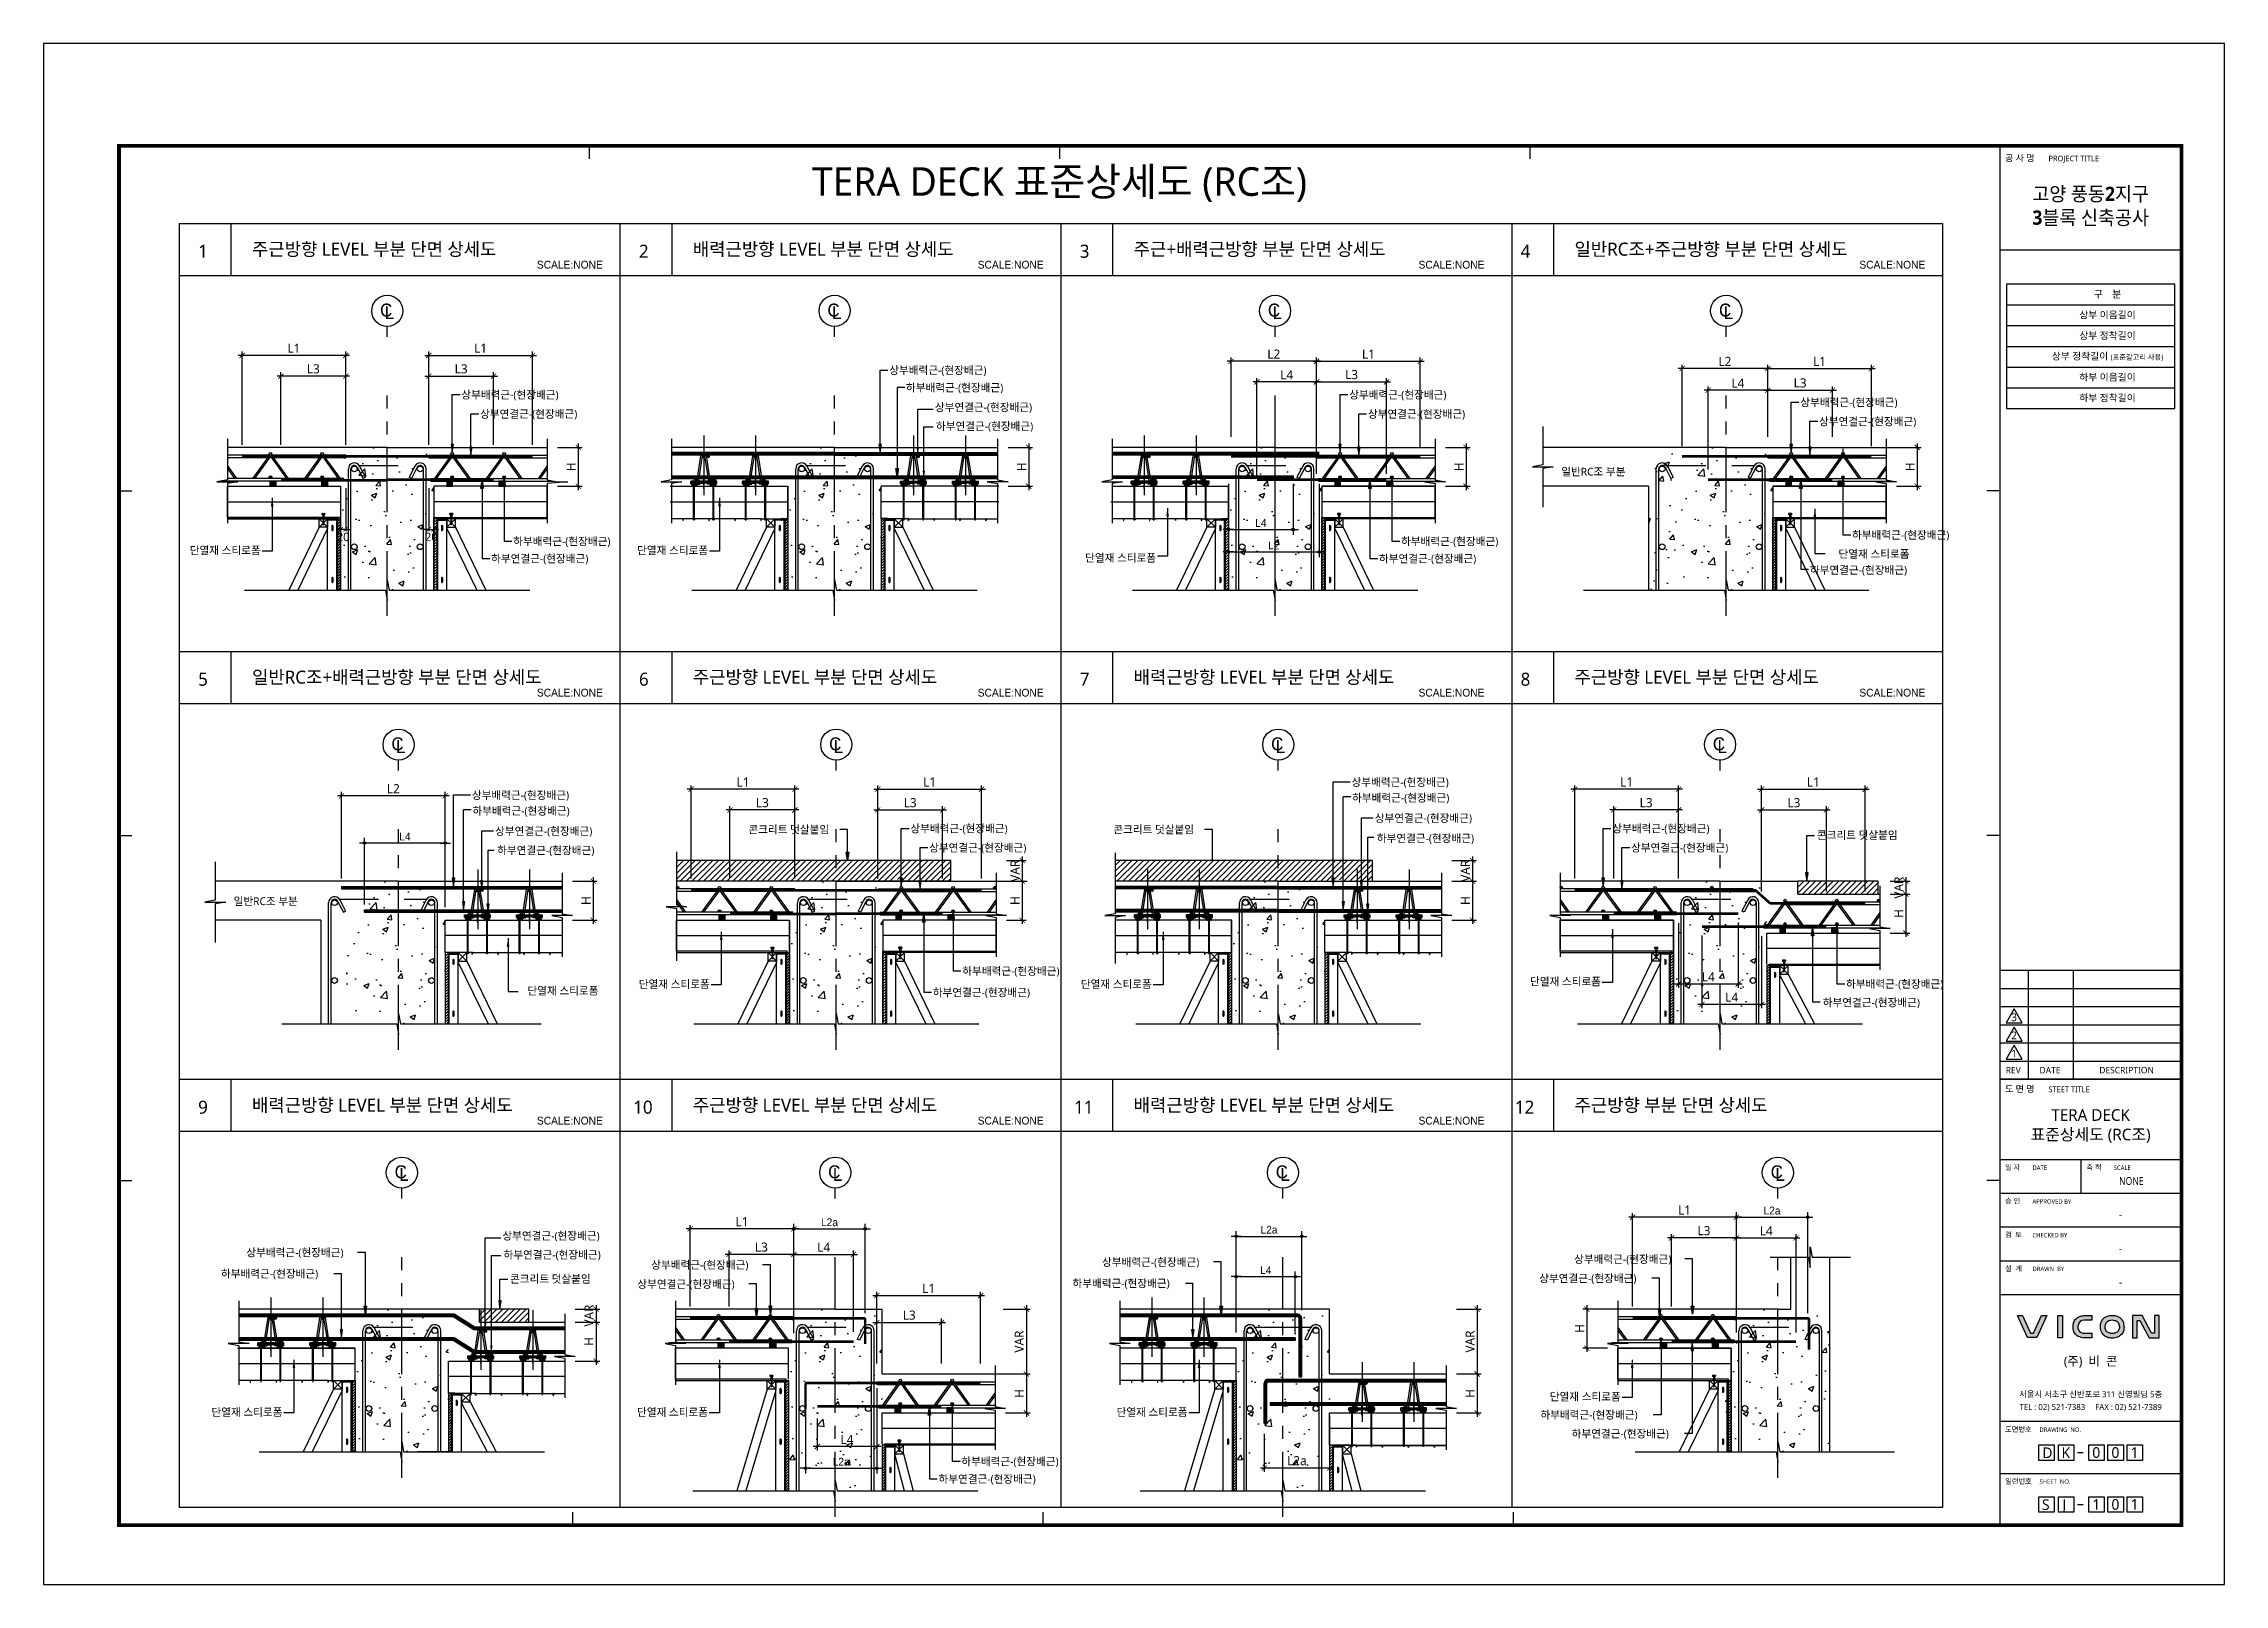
# Model space of a CAD drawing. Extents: x 10983 to 44623, y -18406 to 11294.
# Drawn here: x 10983 to 19393, y -12466 to -6526 of the extents above; entities that cross this region are included whole.
import ezdxf
from ezdxf.enums import TextEntityAlignment as Align

# ---------------------------------------------------------------- set-up
doc = ezdxf.new("R2010")
doc.units = 0
doc.header["$LTSCALE"] = 100
doc.header["$MEASUREMENT"] = 0
doc.header["$PDMODE"] = 3
doc.header["$PDSIZE"] = 10
for name, pattern in [('CEN', [62, 60, -1, 0, -1]), ('CENTERX2', [4, 2.5, -0.5, 0.5, -0.5]), ('HID', [2.5, 1.5, -1]), ('HIDDEN', [0.375, 0.25, -0.125])]:
    doc.linetypes.add(name, pattern=pattern)
doc.layers.get('0').update_dxf_attribs({"linetype": 'CONTINUOUS'})
doc.layers.get('Defpoints').update_dxf_attribs({"color": 165, "linetype": 'CONTINUOUS'})
for name, color, linetype in [('-상부연결근', 4, 'CONTINUOUS'), ('-하부연결근', 4, 'CONTINUOUS'), ('0-TEXT', 3, 'CONTINUOUS'), ('1', 1, 'CONTINUOUS'), ('204', 6, 'CONTINUOUS'), ('205', 2, 'HIDDEN'), ('3', 3, 'CONTINUOUS'), ('AM_8', 55, 'CONTINUOUS'), ('D-TEX1', 6, 'CONTINUOUS'), ('D-TEX3', 9, 'CONTINUOUS'), ('DECK-CEN', 1, 'CEN'), ('DECK-CON', 2, 'CONTINUOUS'), ('DECK-DIM', 255, 'CONTINUOUS'), ('DECK-ETC STEEL', 6, 'CONTINUOUS'), ('DECK-HATCH', 251, 'CONTINUOUS'), ('DECK-JOINT BAR', 4, 'HIDDEN'), ('DECK-LATTICE', 7, 'CONTINUOUS'), ('DECK-MAIN BAR', 2, 'CONTINUOUS'), ('DECK-PG', 4, 'CONTINUOUS'), ('DECK-RC', 251, 'CONTINUOUS'), ('DECK-RC(ETC)', 252, 'CONTINUOUS'), ('DECK-TABLE', 7, 'CONTINUOUS'), ('DECK-TEXT', 7, 'CONTINUOUS'), ('DECK-TITLE TEXT', 3, 'CONTINUOUS'), ('DECK-TRANS', 3, 'CONTINUOUS'), ('E', 115, 'CONTINUOUS'), ('E2', 7, 'CONTINUOUS'), ('form', 7, 'CONTINUOUS'), ('form_TEX', 7, 'CONTINUOUS'), ('INSU', 7, 'CONTINUOUS'), ('REVISION1', 10, 'CONTINUOUS'), ('SEC', 7, 'CONTINUOUS'), ('TEXT', 3, 'CONTINUOUS'), ('기가 강판', 4, 'CONTINUOUS')]:
    doc.layers.add(name, color=color, linetype=linetype)
doc.styles.add('HD', font='Gulim.ttf')
doc.styles.add('ROMANS', font='romans.shx', dxfattribs={"width": 0.75, "oblique": 5, "bigfont": 'whgtxt.shx'})
doc.styles.get("Standard").update_dxf_attribs({"font": ''})
doc.styles.add('SY Panel', font='malgun.ttf')
doc.styles.add('VICON TEXT', font='malgun.ttf')
doc.styles.add('돋음', font='Dotum.ttf')
doc.styles.add('맑은고딕', font='malgun.ttf')
doc.styles.get('STANDARD').set_extended_font_data('Haansoft Dotum')
doc.linetypes.add('BATTING', pattern='A,0.0001,-0.1,[134,ltypeshp.shx,S=0.1,R=0,X=-0.1,Y=0],-0.2,[134,ltypeshp.shx,S=0.1,R=180,X=0.1,Y=0],-0.1', length=0.4001)
doc.dimstyles.new('ISO-25', dxfattribs={"dimtxt": 2.5, "dimasz": 2.5, "dimexe": 1.25, "dimexo": 0.625, "dimtad": 1, "dimtxsty": 'STANDARD', "dimcen": 2.5, "dimadec": 0, "dimazin": 0, "dimtfac": 1, "dimtmove": 0, "dimatfit": 3, "dimfxl": 1, "dimarcsym": 0})
doc.dimstyles.get("Standard").update_dxf_attribs({"dimtxt": 0.18, "dimasz": 0.18, "dimexe": 0.18, "dimexo": 0.0625, "dimgap": 0.09, "dimtad": 0, "dimtih": 1, "dimtoh": 1, "dimdec": 4, "dimzin": 0, "dimdsep": 46, "dimtxsty": 'STANDARD', "dimcen": 0.09, "dimadec": 0, "dimazin": 0, "dimtfac": 1, "dimtdec": 4, "dimtofl": 0, "dimtmove": 0, "dimatfit": 3, "dimfxl": 1, "dimtolj": 1, "dimtzin": 0, "dimarcsym": 0})
doc.dimstyles.new('STANDARD$0', dxfattribs={"dimscale": 0, "dimtxt": 3.5, "dimasz": 3, "dimexe": 1.5, "dimexo": 1.5, "dimgap": 1.5, "dimtad": 1, "dimdsep": 46, "dimtxsty": 'ROMANS', "dimblk1": 'OPEN', "dimblk2": 'OPEN', "dimsah": 1, "dimcen": 3, "dimclrd": 7, "dimclre": 7, "dimclrt": 2, "dimazin": 2, "dimtfac": 1, "dimtmove": 0, "dimatfit": 0, "dimldrblk": 'OPEN', "dimfxl": 1, "dimtolj": 1, "dimtzin": 9, "dimarcsym": 0})
doc.dimstyles.new('STDECK-DIM', dxfattribs={"dimtxt": 35, "dimasz": 20, "dimexe": 15, "dimexo": 40, "dimgap": 10, "dimtad": 1, "dimdec": 0, "dimtxsty": 'SY Panel', "dimblk": 'ARCHTICK', "dimcen": 2.5, "dimdle": 15, "dimclrd": 7, "dimclre": 7, "dimclrt": 6, "dimadec": 0, "dimazin": 0, "dimtfac": 1, "dimtdec": 0, "dimtmove": 0, "dimatfit": 3, "dimldrblk": 'ARCHTICK', "dimfxl": 1, "dimarcsym": 0})
doc.dimstyles.new('STDECK-DIM 2', dxfattribs={"dimscale": 2.5, "dimtxt": 12, "dimasz": 7, "dimexe": 3, "dimexo": 3, "dimgap": 3, "dimtad": 1, "dimdec": 0, "dimlunit": 6, "dimtxsty": 'VICON TEXT', "dimblk": 'ARCHTICK', "dimcen": 2.5, "dimclrd": 7, "dimclre": 7, "dimclrt": 6, "dimadec": 0, "dimazin": 0, "dimtfac": 1, "dimtdec": 0, "dimtix": 1, "dimtmove": 0, "dimatfit": 3, "dimfxl": 1, "dimarcsym": 0})
pattern_1 = [(45, (-110161.527, -50130.158), (-11.2253202, 11.2253202), [])]
pattern_2 = [(45, (-111967.3, -24750.4456), (-2.24506403, 2.24506403), [])]
pattern_3 = [(45, (-110235.5874, -26422.8478), (-2.24506403, 2.24506403), [])]
pattern_4 = [(45, (-110035.5874, -26422.8478), (-2.24506403, 2.24506403), [])]

msp = doc.modelspace()

# ---------------------------------------------------------------- texts
at = {"layer": '-상부연결근', "color": 0, "style": 'VICON TEXT'}
for p in [(14419.7, -7943.2), (12751.9, -11137.6)]:
    msp.add_text('상부연결근-(현장배근)', height=30, dxfattribs=at).set_placement(p)
at = {"layer": '-하부연결근', "color": 0, "style": 'VICON TEXT'}
for p in [(14423.9, -8016.2), (12756.1, -11210.6)]:
    msp.add_text('하부연결근-(현장배근)', height=30, dxfattribs=at).set_placement(p)
at = {"layer": '0-TEXT', "style": 'VICON TEXT', "width": 0.85}
msp.add_text('NONE', height=30, dxfattribs=at).set_placement((19033.8, -10926.1), align=Align.CENTER)
at = {"layer": '0-TEXT', "style": 'VICON TEXT'}
for p in [(18992.1, -11056.1), (18992.1, -11186.1), (18992.1, -11316.1)]:
    msp.add_text('-', height=30, dxfattribs=at).set_placement(p, align=Align.CENTER)
for s, p in [('0', (18883, -11978.6)), ('0', (18956.9, -11978.6)), ('1', (19030.8, -11978.6)), ('1', (18883, -12178.6)), ('0', (18956.9, -12178.6)), ('1', (19030.8, -12178.6))]:
    msp.add_text(s, height=41.2, dxfattribs=at).set_placement(p)
at = {"layer": '0-TEXT', "attachment_point": 5, "style": '맑은고딕'}
for s, insert, char_height, width in [('TERA DECK 표준상세도 (RC조)', (14900, -7070.2), 110, 3770.247), ('TERA DECK \\P표준상세도 (RC조)', (18876.5, -10699.3), 45, 700)]:
    msp.add_mtext(s, dxfattribs=dict(at, insert=insert, char_height=char_height, width=width))
at = {"layer": '0-TEXT', "color": 3, "ltscale": 0.5, "insert": (18876.8, -7154.1), "char_height": 55, "width": 700, "attachment_point": 5, "style": '맑은고딕'}
msp.add_mtext('{\\fMalgun Gothic|b1|i0|c129|p50;\\W0.95;고양 풍동2지구 \\P3블록 신축공사}', dxfattribs=at)
at = {"layer": 'D-TEX1', "color": 6, "linetype": 'ByBlock', "style": 'HD'}
for s, p in [('C', (12279.9, -7578.5)), ('L', (12297.9, -7588.5)), ('C', (14005.1, -7578.5)), ('L', (14023.1, -7588.5)), ('C', (15703.8, -7578.5)), ('L', (15721.8, -7588.5)), ('C', (17443.5, -7578.5)), ('L', (17461.5, -7588.5)), ('C', (12323.6, -9250.9)), ('L', (12341.6, -9260.9)), ('C', (14011.6, -9250.9)), ('L', (14029.6, -9260.9)), ('C', (15716.2, -9250.9)), ('L', (15734.2, -9260.9)), ('C', (17419.7, -9250.9)), ('L', (17437.7, -9260.9)), ('C', (12336.1, -10900.9)), ('L', (12354.1, -10910.9)), ('C', (14007.9, -10900.9)), ('L', (14025.9, -10910.9)), ('C', (15734.1, -10900.9)), ('L', (15752.1, -10910.9)), ('C', (17642.7, -10900.9)), ('L', (17660.7, -10910.9))]:
    msp.add_text(s, height=50, dxfattribs=at).set_placement(p)
at = {"layer": 'D-TEX3', "color": 3, "style": 'HD'}
for p in [(12884.8, -7393.6), (14584.8, -7393.6), (16284.8, -7393.6), (17984.8, -7393.6), (12884.8, -9043.6), (14584.8, -9043.6), (16284.8, -9043.6), (17984.8, -9043.6), (12884.8, -10693.6), (14584.8, -10693.6), (14584.8, -10693.6), (16284.8, -10693.6)]:
    msp.add_text('SCALE:NONE', height=30.15, dxfattribs=at).set_placement(p)
at = {"layer": 'DECK-TABLE', "color": 2, "char_height": 27, "attachment_point": 5, "style": '맑은고딕'}
for s, insert, width in [('구    분', (18941.8, -7493.5), 150), ('구    분', (18941.8, -7493.5), 150), ('상부 이음길이', (18941.8, -7573.5), 457.597), ('상부 이음길이', (18941.8, -7573.5), 457.597), ('상부 정착길이', (18941.8, -7653.5), 457.597), ('상부 정착길이', (18941.8, -7653.5), 457.597), ('상부 정착길이 {\\H0.74074x;(표준갈고리 사용)}', (18941.8, -7733.5), 630.381), ('상부 정착길이 {\\H0.74074x;(표준갈고리 사용)}', (18941.8, -7733.5), 630.381), ('하부 이음길이', (18941.8, -7813.5), 457.597), ('하부 이음길이', (18941.8, -7813.5), 457.597), ('하부 정착길이', (18941.8, -7893.5), 457.597), ('하부 정착길이', (18941.8, -7893.5), 457.597)]:
    msp.add_mtext(s, dxfattribs=dict(at, insert=insert, width=width))
at = {"layer": 'DECK-TEXT', "style": 'VICON TEXT'}
for s, p in [('상부배력근-(현장배근)', (14243.7, -7800.5)), ('상부배력근-(현장배근)', (12593.4, -7895)), ('하부배력근-(현장배근)', (14308.3, -7867.7)), ('상부배력근-(현장배근)', (16017.4, -7895)), ('상부배력근-(현장배근)', (17757, -7924.1)), ('상부연결근-(현장배근)', (12665.7, -7969.1)), ('상부연결근-(현장배근)', (16089.6, -7969.1)), ('상부연결근-(현장배근)', (17829.3, -7998.2)), ('일반RC조 부분', (16835.4, -8191.6)), ('하부배력근-(현장배근)', (17956.8, -8435.6)), ('하부연결근-(현장배근)', (12708.4, -8526.8)), ('하부배력근-(현장배근)', (12793.6, -8460.2)), ('하부연결근-(현장배근)', (16132.4, -8526.8)), ('하부배력근-(현장배근)', (16217.5, -8460.2)), ('하부연결근-(현장배근)', (17794.1, -8570.7)), ('상부배력근-(현장배근)', (12634.1, -9438.8)), ('상부배력근-(현장배근)', (16026.4, -9388.5)), ('하부배력근-(현장배근)', (16028.6, -9449.2)), ('하부배력근-(현장배근)', (12636.2, -9499.4)), ('상부연결근-(현장배근)', (16116, -9527.1)), ('상부연결근-(현장배근)', (12723.6, -9577.4)), ('콘크리트 덧살붙임', (13700.5, -9571.2)), ('상부배력근-(현장배근)', (14325.2, -9567.4)), ('콘크리트 덧살붙임', (15107.8, -9571.2)), ('하부연결근-(현장배근)', (16124, -9605)), ('상부배력근-(현장배근)', (17032, -9567.4)), ('콘크리트 덧살붙임', (17821.2, -9592.6)), ('하부연결근-(현장배근)', (12731.6, -9651.5)), ('상부연결근-(현장배근)', (14397.4, -9641.5)), ('상부연결근-(현장배근)', (17104.3, -9641.5)), ('일반RC조 부분', (11715.5, -9847.6)), ('하부배력근-(현장배근)', (14525.3, -10116.8)), ('하부연결근-(현장배근)', (14411.6, -10199.2)), ('하부배력근-(현장배근)', (17933.5, -10166.8)), ('하부연결근-(현장배근)', (17843.6, -10238.2)), ('상부배력근-(현장배근)', (11764.2, -11202)), ('하부배력근-(현장배근)', (11666.5, -11283.8)), ('상부배력근-(현장배근)', (13325.7, -11249.7)), ('상부배력근-(현장배근)', (15064.2, -11239)), ('상부연결근-(현장배근)', (16750.1, -11301.6)), ('상부배력근-(현장배근)', (16884.8, -11227.5)), ('콘크리트 덧살붙임', (12781.1, -11303.7)), ('상부연결근-(현장배근)', (13272.2, -11323.8)), ('하부배력근-(현장배근)', (14950.2, -11320.8)), ('하부배력근-(현장배근)', (16754.7, -11827.9)), ('하부연결근-(현장배근)', (16875.2, -11900.5)), ('하부배력근-(현장배근)', (14521.7, -12007.5)), ('하부연결근-(현장배근)', (14433.7, -12075))]:
    msp.add_text(s, height=30, dxfattribs=at).set_placement(p)
for p in [(11819.8, -8480), (13545, -8480), (15272.7, -8508.9), (15272.7, -8508.9), (18178.1, -8493.7), (13122.1, -10177.8), (13551.5, -10152.4), (15256.1, -10152.4), (16988.4, -10142.4), (17064.6, -11742.6), (11903.5, -11802.4), (13544.6, -11802.4), (15394, -11802.4)]:
    msp.add_text('단열재 스티로폼', height=30, dxfattribs=at).set_placement(p, align=Align.MIDDLE_RIGHT)
at = {"layer": 'DECK-TITLE TEXT', "color": 3, "style": 'VICON TEXT'}
for s, height, p in [('1', 50.3, (11578.4, -7351.7)), ('주근방향 LEVEL 부분 단면 상세도', 50.257, (11786.1, -7343.8)), ('2', 50.3, (13278.4, -7351.7)), ('배력근방향 LEVEL 부분 단면 상세도', 50.257, (13486.1, -7343.8)), ('3', 50.3, (14978.4, -7351.7)), ('주근+배력근방향 부분 단면 상세도', 50.257, (15186.1, -7343.8)), ('4', 50.3, (16678.4, -7351.7)), ('일반RC조+주근방향 부분 단면 상세도', 50.257, (16886.1, -7343.8)), ('5', 50.3, (11578.4, -9001.7)), ('일반RC조+배력근방향 부분 단면 상세도', 50.257, (11786.1, -8993.8)), ('6', 50.3, (13278.4, -9001.7)), ('주근방향 LEVEL 부분 단면 상세도', 50.257, (13486.1, -8993.8)), ('7', 50.3, (14978.4, -9001.7)), ('배력근방향 LEVEL 부분 단면 상세도', 50.257, (15186.1, -8993.8)), ('8', 50.3, (16678.4, -9001.7)), ('주근방향 LEVEL 부분 단면 상세도', 50.257, (16886.1, -8993.8)), ('배력근방향 LEVEL 부분 단면 상세도', 50.257, (11786.1, -10643.8)), ('주근방향 LEVEL 부분 단면 상세도', 50.257, (13486.1, -10643.8)), ('배력근방향 LEVEL 부분 단면 상세도', 50.257, (15186.1, -10643.8)), ('주근방향 부분 단면 상세도', 50.257, (16886.1, -10643.8)), ('9', 50.3, (11578.4, -10651.7)), ('10', 50.26, (13256.3, -10651.7)), ('11', 50.26, (14956.3, -10651.7)), ('12', 50.26, (16656.3, -10651.7))]:
    msp.add_text(s, height=height, dxfattribs=at).set_placement(p)
at = {"layer": 'form', "style": 'VICON TEXT'}
for s, p in [('D', (18690.5, -11979.4)), ('K', (18764.4, -11979.4)), ('S', (18689, -12179.4)), ('J', (18767.6, -12179.4))]:
    msp.add_text(s, height=41, dxfattribs=at).set_placement(p)
at = {"layer": 'form_TEX', "ltscale": 2}
for s, height, style, p in [('공 사 명', 25, '맑은고딕', (18546.8, -6980.2)), ('PROJECT TITLE', 22, '맑은고딕', (18714, -6980.2)), ('도 면 명', 25, '맑은고딕', (18546.8, -10568.8)), ('STEET TITLE', 22, '맑은고딕', (18714, -10568.8)), ('일 자', 20, 'VICON TEXT', (18546.8, -10868.4)), ('축 척', 20, 'VICON TEXT', (18860.4, -10868.4)), ('DATE', 17, 'VICON TEXT', (18652.4, -10868.4)), ('SCALE', 17, 'VICON TEXT', (18966, -10868.4)), ('승 인', 20, 'VICON TEXT', (18546.8, -10998.4)), ('APPROVED BY', 17, 'VICON TEXT', (18652.4, -10998.4)), ('검  토', 20, 'VICON TEXT', (18546.8, -11128.4)), ('CHECKED BY', 17, 'VICON TEXT', (18652.4, -11128.4)), ('설  계', 20, 'VICON TEXT', (18546.8, -11258.4)), ('DRAWN  BY', 17, 'VICON TEXT', (18652.4, -11258.4)), ('도면번호', 20, 'VICON TEXT', (18546.8, -11878.4)), ('DRAWING  NO.', 17, 'VICON TEXT', (18679.5, -11878.4)), ('일련번호', 20, 'VICON TEXT', (18546.8, -12078.4)), ('SHEET  NO.', 17, 'VICON TEXT', (18679.5, -12078.4))]:
    msp.add_text(s, height=height, dxfattribs=dict(at, style=style)).set_placement(p)
at = {"layer": 'form_TEX', "style": 'VICON TEXT'}
for s, p in [('REV', (18549.2, -10496.3)), ('DATE', (18679.7, -10496.3)), ('DESCRIPTION', (18910, -10496.3))]:
    msp.add_text(s, height=25, dxfattribs=at).set_placement(p)
msp.add_text('서울시 서초구 신반포로 311 신영빌딩 5층', height=23, dxfattribs=at).set_placement((18876.8, -11732.7), align=Align.MIDDLE)
at = {"layer": 'form_TEX', "attachment_point": 5, "style": 'VICON TEXT'}
for s, insert, char_height, width in [('(주)  비  콘', (18876.8, -11609.2), 35, 383.636), ('TEL : 02) 521-7383     FAX : 02) 521-7389', (18876.8, -11785), 23, 685.972)]:
    msp.add_mtext(s, dxfattribs=dict(at, insert=insert, char_height=char_height, width=width))
at = {"layer": 'REVISION1', "ltscale": 2, "style": 'VICON TEXT'}
for s, p in [('3', (18581.5, -10280)), ('2', (18581.5, -10350)), ('1', (18581.5, -10420))]:
    msp.add_text(s, height=30, dxfattribs=at).set_placement(p, align=Align.MIDDLE_CENTER)

# ---------------------------------------------------------------- blocks, each defined once
blk = doc.blocks.new('_ArchTick')
at = {"color": 0, "linetype": 'ByBlock', "const_width": 0.15}
blk.add_lwpolyline([(-0.5, -0.5), (0.5, 0.5)], dxfattribs=at)
blk = doc.blocks.new('*D419')
at = {"layer": 'DECK-DIM', "color": 7, "lineweight": -2}
for p, q in [((12162.7, -7808.4), (11882.7, -7808.4)), ((11897.7, -8072.8), (11897.7, -7793.4)), ((12147.7, -8072.8), (12147.7, -7793.4))]:
    blk.add_line(p, q, dxfattribs=at)
at = {"layer": 'Defpoints', "color": 0, "ltscale": 0.5}
for p in [(11897.7, -7808.4), (11897.7, -8112.8), (12147.7, -8112.8)]:
    blk.add_point(p, dxfattribs=at)
at = {"layer": 'DECK-DIM', "color": 7, "lineweight": -2, "ltscale": 0.5, "xscale": 20, "yscale": 20, "zscale": 20, "rotation": 180}
blk.add_blockref('_ArchTick', (11897.7, -7808.4), dxfattribs=at)
at = {"layer": 'DECK-DIM', "color": 7, "lineweight": -2, "ltscale": 0.5, "xscale": 20, "yscale": 20, "zscale": 20}
blk.add_blockref('_ArchTick', (12147.7, -7808.4), dxfattribs=at)
at = {"layer": 'DECK-DIM', "color": 6, "ltscale": 0.5, "insert": (12022.7, -7780.3), "char_height": 35, "attachment_point": 5, "style": 'SY Panel'}
blk.add_mtext('L3', dxfattribs=at)
blk = doc.blocks.new('*D420')
at = {"layer": 'DECK-DIM', "color": 7, "lineweight": -2}
for p, q in [((12162.7, -7728.4), (11732.7, -7728.4)), ((11747.7, -8072.8), (11747.7, -7713.4)), ((12147.7, -8072.8), (12147.7, -7713.4))]:
    blk.add_line(p, q, dxfattribs=at)
at = {"layer": 'Defpoints', "color": 0, "ltscale": 0.5}
for p in [(11747.7, -7728.4), (11747.7, -8112.8), (12147.7, -8112.8)]:
    blk.add_point(p, dxfattribs=at)
at = {"layer": 'DECK-DIM', "color": 7, "lineweight": -2, "ltscale": 0.5, "xscale": 20, "yscale": 20, "zscale": 20, "rotation": 180}
blk.add_blockref('_ArchTick', (11747.7, -7728.4), dxfattribs=at)
at = {"layer": 'DECK-DIM', "color": 7, "lineweight": -2, "ltscale": 0.5, "xscale": 20, "yscale": 20, "zscale": 20}
blk.add_blockref('_ArchTick', (12147.7, -7728.4), dxfattribs=at)
at = {"layer": 'DECK-DIM', "color": 6, "ltscale": 0.5, "insert": (11947.7, -7700.6), "char_height": 35, "attachment_point": 5, "style": 'SY Panel'}
blk.add_mtext('L1', dxfattribs=at)
blk = doc.blocks.new('*D421')
at = {"layer": 'DECK-DIM', "color": 7, "lineweight": -2}
for p, q in [((12452.7, -7728.4), (12882.7, -7728.4)), ((12467.7, -8072.8), (12467.7, -7713.4)), ((12867.7, -8072.8), (12867.7, -7713.4))]:
    blk.add_line(p, q, dxfattribs=at)
at = {"layer": 'Defpoints', "color": 0, "ltscale": 0.5}
for p in [(12867.7, -7728.4), (12467.7, -8112.8), (12867.7, -8112.8)]:
    blk.add_point(p, dxfattribs=at)
at = {"layer": 'DECK-DIM', "color": 7, "lineweight": -2, "ltscale": 0.5, "xscale": 20, "yscale": 20, "zscale": 20, "rotation": 180}
blk.add_blockref('_ArchTick', (12467.7, -7728.4), dxfattribs=at)
at = {"layer": 'DECK-DIM', "color": 7, "lineweight": -2, "ltscale": 0.5, "xscale": 20, "yscale": 20, "zscale": 20}
blk.add_blockref('_ArchTick', (12867.7, -7728.4), dxfattribs=at)
at = {"layer": 'DECK-DIM', "color": 6, "ltscale": 0.5, "insert": (12667.7, -7700.6), "char_height": 35, "attachment_point": 5, "style": 'SY Panel'}
blk.add_mtext('L1', dxfattribs=at)
blk = doc.blocks.new('*D422')
at = {"layer": 'DECK-DIM', "color": 7, "lineweight": -2}
for p, q in [((12452.7, -7808.4), (12732.7, -7808.4)), ((12467.7, -8072.8), (12467.7, -7793.4)), ((12717.7, -8072.8), (12717.7, -7793.4))]:
    blk.add_line(p, q, dxfattribs=at)
at = {"layer": 'Defpoints', "color": 0, "ltscale": 0.5}
for p in [(12717.7, -7808.4), (12467.7, -8112.8), (12717.7, -8112.8)]:
    blk.add_point(p, dxfattribs=at)
at = {"layer": 'DECK-DIM', "color": 7, "lineweight": -2, "ltscale": 0.5, "xscale": 20, "yscale": 20, "zscale": 20, "rotation": 180}
blk.add_blockref('_ArchTick', (12467.7, -7808.4), dxfattribs=at)
at = {"layer": 'DECK-DIM', "color": 7, "lineweight": -2, "ltscale": 0.5, "xscale": 20, "yscale": 20, "zscale": 20}
blk.add_blockref('_ArchTick', (12717.7, -7808.4), dxfattribs=at)
at = {"layer": 'DECK-DIM', "color": 6, "ltscale": 0.5, "insert": (12592.7, -7780.3), "char_height": 35, "attachment_point": 5, "style": 'SY Panel'}
blk.add_mtext('L3', dxfattribs=at)
blk = doc.blocks.new('*D423')
at = {"layer": 'DECK-DIM', "color": 7, "lineweight": -2}
for p, q in [((12147.7, -8240.3), (12147.7, -8406.5)), ((12127.7, -8399), (12110.2, -8399)), ((12127.7, -8385.3), (12127.7, -8406.5)), ((12147.7, -8399), (12127.7, -8399)), ((12147.7, -8399), (12165.2, -8399))]:
    blk.add_line(p, q, dxfattribs=at)
at = {"layer": 'Defpoints', "color": 0, "ltscale": 0.5}
for p in [(12147.7, -8232.8), (12127.7, -8377.8), (12127.7, -8399)]:
    blk.add_point(p, dxfattribs=at)
at = {"layer": 'DECK-DIM', "color": 7, "lineweight": -2, "ltscale": 0.5, "xscale": 17.5, "yscale": 17.5, "zscale": 17.5}
blk.add_blockref('_ArchTick', (12127.7, -8399), dxfattribs=at)
at = {"layer": 'DECK-DIM', "color": 7, "lineweight": -2, "ltscale": 0.5, "xscale": 17.5, "yscale": 17.5, "zscale": 17.5, "rotation": 180}
blk.add_blockref('_ArchTick', (12147.7, -8399), dxfattribs=at)
at = {"layer": 'DECK-DIM', "color": 6, "ltscale": 0.5, "insert": (12137.7, -8428.2), "char_height": 32.5, "attachment_point": 5, "style": 'VICON TEXT'}
blk.add_mtext('20', dxfattribs=at)
blk = doc.blocks.new('*D424')
at = {"layer": 'DECK-DIM', "color": 7, "lineweight": -2}
for p, q in [((13044.4, -8067.8), (13044.4, -8247.8)), ((12964.4, -8082.8), (13059.4, -8082.8)), ((12964.4, -8232.8), (13059.4, -8232.8))]:
    blk.add_line(p, q, dxfattribs=at)
at = {"layer": 'Defpoints', "color": 0, "ltscale": 0.5}
for p in [(12924.4, -8082.8), (12924.4, -8232.8), (13044.4, -8232.8)]:
    blk.add_point(p, dxfattribs=at)
at = {"layer": 'DECK-DIM', "color": 7, "lineweight": -2, "ltscale": 0.5, "xscale": 20, "yscale": 20, "zscale": 20}
for p, rotation in [((13044.4, -8082.8), 90), ((13044.4, -8232.8), 270)]:
    blk.add_blockref('_ArchTick', p, dxfattribs=dict(at, rotation=rotation))
at = {"layer": 'DECK-DIM', "color": 6, "ltscale": 0.5, "insert": (13016.9, -8157.8), "char_height": 35, "attachment_point": 5, "rotation": 90, "style": 'SY Panel'}
blk.add_mtext('H', dxfattribs=at)
blk = doc.blocks.new('*D425')
at = {"layer": 'DECK-DIM', "color": 7, "lineweight": -2}
for p, q in [((12467.7, -8240.3), (12467.7, -8406.5)), ((12467.7, -8399), (12450.2, -8399)), ((12467.7, -8399), (12487.7, -8399)), ((12487.7, -8385.3), (12487.7, -8406.5)), ((12487.7, -8399), (12505.2, -8399))]:
    blk.add_line(p, q, dxfattribs=at)
at = {"layer": 'Defpoints', "color": 0, "ltscale": 0.5}
for p in [(12467.7, -8232.8), (12487.7, -8377.8), (12487.7, -8399)]:
    blk.add_point(p, dxfattribs=at)
at = {"layer": 'DECK-DIM', "color": 7, "lineweight": -2, "ltscale": 0.5, "xscale": 17.5, "yscale": 17.5, "zscale": 17.5}
blk.add_blockref('_ArchTick', (12467.7, -8399), dxfattribs=at)
at = {"layer": 'DECK-DIM', "color": 7, "lineweight": -2, "ltscale": 0.5, "xscale": 17.5, "yscale": 17.5, "zscale": 17.5, "rotation": 180}
blk.add_blockref('_ArchTick', (12487.7, -8399), dxfattribs=at)
at = {"layer": 'DECK-DIM', "color": 6, "ltscale": 0.5, "insert": (12477.7, -8428.2), "char_height": 32.5, "attachment_point": 5, "style": 'VICON TEXT'}
blk.add_mtext('20', dxfattribs=at)
blk = doc.blocks.new('*D426')
at = {"layer": 'DECK-DIM', "color": 7, "lineweight": -2}
for p, q in [((13890.7, -11095.9), (13460.7, -11095.9)), ((13475.7, -11395.2), (13475.7, -11080.9)), ((13875.7, -11395.2), (13875.7, -11080.9))]:
    blk.add_line(p, q, dxfattribs=at)
at = {"layer": 'Defpoints', "color": 0, "ltscale": 0.5}
for p in [(13475.7, -11095.9), (13475.7, -11435.2), (13875.7, -11435.2)]:
    blk.add_point(p, dxfattribs=at)
at = {"layer": 'DECK-DIM', "color": 7, "lineweight": -2, "ltscale": 0.5, "xscale": 20, "yscale": 20, "zscale": 20, "rotation": 180}
blk.add_blockref('_ArchTick', (13475.7, -11095.9), dxfattribs=at)
at = {"layer": 'DECK-DIM', "color": 7, "lineweight": -2, "ltscale": 0.5, "xscale": 20, "yscale": 20, "zscale": 20}
blk.add_blockref('_ArchTick', (13875.7, -11095.9), dxfattribs=at)
at = {"layer": 'DECK-DIM', "color": 6, "ltscale": 0.5, "insert": (13675.7, -11068), "char_height": 35, "attachment_point": 5, "style": 'SY Panel'}
blk.add_mtext('L1', dxfattribs=at)
blk = doc.blocks.new('*D427')
at = {"layer": 'DECK-DIM', "color": 7, "lineweight": -2}
for p, q in [((13625.7, -11395.2), (13625.7, -11179.2)), ((13875.7, -11395.2), (13875.7, -11179.2)), ((13890.7, -11194.2), (13610.7, -11194.2))]:
    blk.add_line(p, q, dxfattribs=at)
at = {"layer": 'Defpoints', "color": 0, "ltscale": 0.5}
for p in [(13625.7, -11194.2), (13625.7, -11435.2), (13875.7, -11435.2)]:
    blk.add_point(p, dxfattribs=at)
at = {"layer": 'DECK-DIM', "color": 7, "lineweight": -2, "ltscale": 0.5, "xscale": 20, "yscale": 20, "zscale": 20, "rotation": 180}
blk.add_blockref('_ArchTick', (13625.7, -11194.2), dxfattribs=at)
at = {"layer": 'DECK-DIM', "color": 7, "lineweight": -2, "ltscale": 0.5, "xscale": 20, "yscale": 20, "zscale": 20}
blk.add_blockref('_ArchTick', (13875.7, -11194.2), dxfattribs=at)
at = {"layer": 'DECK-DIM', "color": 6, "ltscale": 0.5, "insert": (13750.7, -11166.2), "char_height": 35, "attachment_point": 5, "style": 'SY Panel'}
blk.add_mtext('L3', dxfattribs=at)
blk = doc.blocks.new('*D428')
at = {"layer": 'DECK-DIM', "color": 7, "lineweight": -2}
for p, q in [((17616.3, -7779), (18046.3, -7779)), ((17631.3, -8042.8), (17631.3, -7764)), ((18031.3, -8077.8), (18031.3, -7764))]:
    blk.add_line(p, q, dxfattribs=at)
at = {"layer": 'Defpoints', "color": 0, "ltscale": 0.5}
for p in [(18031.3, -7779), (17631.3, -8082.8), (18031.3, -8117.8)]:
    blk.add_point(p, dxfattribs=at)
at = {"layer": 'DECK-DIM', "color": 7, "lineweight": -2, "ltscale": 0.5, "xscale": 20, "yscale": 20, "zscale": 20, "rotation": 180}
blk.add_blockref('_ArchTick', (17631.3, -7779), dxfattribs=at)
at = {"layer": 'DECK-DIM', "color": 7, "lineweight": -2, "ltscale": 0.5, "xscale": 20, "yscale": 20, "zscale": 20}
blk.add_blockref('_ArchTick', (18031.3, -7779), dxfattribs=at)
at = {"layer": 'DECK-DIM', "color": 6, "ltscale": 0.5, "insert": (17831.3, -7751.2), "char_height": 35, "attachment_point": 5, "style": 'SY Panel'}
blk.add_mtext('L1', dxfattribs=at)
blk = doc.blocks.new('*D429')
at = {"layer": 'DECK-DIM', "color": 7, "lineweight": -2}
for p, q in [((17616.3, -7862.5), (17896.3, -7862.5)), ((17631.3, -8042.8), (17631.3, -7847.5)), ((17881.3, -8042.8), (17881.3, -7847.5))]:
    blk.add_line(p, q, dxfattribs=at)
at = {"layer": 'Defpoints', "color": 0, "ltscale": 0.5}
for p in [(17881.3, -7862.5), (17631.3, -8082.8), (17881.3, -8082.8)]:
    blk.add_point(p, dxfattribs=at)
at = {"layer": 'DECK-DIM', "color": 7, "lineweight": -2, "ltscale": 0.5, "xscale": 20, "yscale": 20, "zscale": 20, "rotation": 180}
blk.add_blockref('_ArchTick', (17631.3, -7862.5), dxfattribs=at)
at = {"layer": 'DECK-DIM', "color": 7, "lineweight": -2, "ltscale": 0.5, "xscale": 20, "yscale": 20, "zscale": 20}
blk.add_blockref('_ArchTick', (17881.3, -7862.5), dxfattribs=at)
at = {"layer": 'DECK-DIM', "color": 6, "ltscale": 0.5, "insert": (17756.3, -7834.4), "char_height": 35, "attachment_point": 5, "style": 'SY Panel'}
blk.add_mtext('L3', dxfattribs=at)
blk = doc.blocks.new('*D430')
at = {"layer": 'DECK-DIM', "color": 7, "lineweight": -2}
for p, q in [((12131.4, -9745.2), (12131.4, -9411.3)), ((12531.4, -9745.2), (12531.4, -9411.3)), ((12546.4, -9426.3), (12116.4, -9426.3))]:
    blk.add_line(p, q, dxfattribs=at)
at = {"layer": 'Defpoints', "color": 0, "ltscale": 0.5}
for p in [(12131.4, -9426.3), (12131.4, -9785.2), (12531.4, -9785.2)]:
    blk.add_point(p, dxfattribs=at)
at = {"layer": 'DECK-DIM', "color": 7, "lineweight": -2, "ltscale": 0.5, "xscale": 20, "yscale": 20, "zscale": 20, "rotation": 180}
blk.add_blockref('_ArchTick', (12131.4, -9426.3), dxfattribs=at)
at = {"layer": 'DECK-DIM', "color": 7, "lineweight": -2, "ltscale": 0.5, "xscale": 20, "yscale": 20, "zscale": 20}
blk.add_blockref('_ArchTick', (12531.4, -9426.3), dxfattribs=at)
at = {"layer": 'DECK-DIM', "color": 6, "ltscale": 0.5, "insert": (12331.4, -9398.6), "char_height": 35, "attachment_point": 5, "style": 'SY Panel'}
blk.add_mtext('L2', dxfattribs=at)
blk = doc.blocks.new('*D431')
at = {"layer": 'DECK-DIM', "color": 7, "lineweight": -2}
for p, q in [((17646.3, -7862.5), (17386.3, -7862.5)), ((17401.3, -8167.8), (17401.3, -7847.5)), ((17631.3, -8042.8), (17631.3, -7847.5))]:
    blk.add_line(p, q, dxfattribs=at)
at = {"layer": 'Defpoints', "color": 0, "ltscale": 0.5}
for p in [(17401.3, -7862.5), (17631.3, -8082.8), (17401.3, -8207.8)]:
    blk.add_point(p, dxfattribs=at)
at = {"layer": 'DECK-DIM', "color": 7, "lineweight": -2, "ltscale": 0.5, "xscale": 20, "yscale": 20, "zscale": 20, "rotation": 180}
blk.add_blockref('_ArchTick', (17401.3, -7862.5), dxfattribs=at)
at = {"layer": 'DECK-DIM', "color": 7, "lineweight": -2, "ltscale": 0.5, "xscale": 20, "yscale": 20, "zscale": 20}
blk.add_blockref('_ArchTick', (17631.3, -7862.5), dxfattribs=at)
at = {"layer": 'DECK-DIM', "color": 6, "ltscale": 0.5, "insert": (17516.3, -7835), "char_height": 35, "attachment_point": 5, "style": 'SY Panel'}
blk.add_mtext('L4', dxfattribs=at)
blk = doc.blocks.new('*D432')
at = {"layer": 'DECK-DIM', "color": 7, "lineweight": -2}
for p, q in [((17646.3, -7779), (17286.3, -7779)), ((17301.3, -8077.8), (17301.3, -7764)), ((17631.3, -8042.8), (17631.3, -7764))]:
    blk.add_line(p, q, dxfattribs=at)
at = {"layer": 'Defpoints', "color": 0, "ltscale": 0.5}
for p in [(17301.3, -7779), (17301.3, -8117.8), (17631.3, -8082.8)]:
    blk.add_point(p, dxfattribs=at)
at = {"layer": 'DECK-DIM', "color": 7, "lineweight": -2, "ltscale": 0.5, "xscale": 20, "yscale": 20, "zscale": 20, "rotation": 180}
blk.add_blockref('_ArchTick', (17301.3, -7779), dxfattribs=at)
at = {"layer": 'DECK-DIM', "color": 7, "lineweight": -2, "ltscale": 0.5, "xscale": 20, "yscale": 20, "zscale": 20}
blk.add_blockref('_ArchTick', (17631.3, -7779), dxfattribs=at)
at = {"layer": 'DECK-DIM', "color": 6, "ltscale": 0.5, "insert": (17466.3, -7751.3), "char_height": 35, "attachment_point": 5, "style": 'SY Panel'}
blk.add_mtext('L2', dxfattribs=at)
blk = doc.blocks.new('*D433')
at = {"layer": 'DECK-DIM', "color": 7, "lineweight": -2}
for p, q in [((15891.6, -8042.8), (15891.6, -7735.8)), ((16291.6, -8082.8), (16291.6, -7735.8)), ((15876.6, -7750.8), (16306.6, -7750.8))]:
    blk.add_line(p, q, dxfattribs=at)
at = {"layer": 'Defpoints', "color": 0, "ltscale": 0.5}
for p in [(16291.6, -7750.8), (15891.6, -8082.8), (16291.6, -8122.8)]:
    blk.add_point(p, dxfattribs=at)
at = {"layer": 'DECK-DIM', "color": 7, "lineweight": -2, "ltscale": 0.5, "xscale": 20, "yscale": 20, "zscale": 20, "rotation": 180}
blk.add_blockref('_ArchTick', (15891.6, -7750.8), dxfattribs=at)
at = {"layer": 'DECK-DIM', "color": 7, "lineweight": -2, "ltscale": 0.5, "xscale": 20, "yscale": 20, "zscale": 20}
blk.add_blockref('_ArchTick', (16291.6, -7750.8), dxfattribs=at)
at = {"layer": 'DECK-DIM', "color": 6, "ltscale": 0.5, "insert": (16091.6, -7723), "char_height": 35, "attachment_point": 5, "style": 'SY Panel'}
blk.add_mtext('L1', dxfattribs=at)
blk = doc.blocks.new('*D434')
at = {"layer": 'DECK-DIM', "color": 7, "lineweight": -2}
for p, q in [((15891.6, -8185.2), (15891.6, -7815.5)), ((16161.6, -8185.2), (16161.6, -7815.5)), ((15876.6, -7830.5), (16176.6, -7830.5))]:
    blk.add_line(p, q, dxfattribs=at)
at = {"layer": 'Defpoints', "color": 0, "ltscale": 0.5}
for p in [(16161.6, -7830.5), (15891.6, -8225.2), (16161.6, -8225.2)]:
    blk.add_point(p, dxfattribs=at)
at = {"layer": 'DECK-DIM', "color": 7, "lineweight": -2, "ltscale": 0.5, "xscale": 20, "yscale": 20, "zscale": 20, "rotation": 180}
blk.add_blockref('_ArchTick', (15891.6, -7830.5), dxfattribs=at)
at = {"layer": 'DECK-DIM', "color": 7, "lineweight": -2, "ltscale": 0.5, "xscale": 20, "yscale": 20, "zscale": 20}
blk.add_blockref('_ArchTick', (16161.6, -7830.5), dxfattribs=at)
at = {"layer": 'DECK-DIM', "color": 6, "ltscale": 0.5, "insert": (16026.6, -7802.4), "char_height": 35, "attachment_point": 5, "style": 'SY Panel'}
blk.add_mtext('L3', dxfattribs=at)
blk = doc.blocks.new('*D435')
at = {"layer": 'DECK-DIM', "color": 7, "lineweight": -2}
for p, q in [((15561.6, -8042.8), (15561.6, -7735.9)), ((15891.6, -8042.8), (15891.6, -7735.9)), ((15906.6, -7750.9), (15546.6, -7750.9))]:
    blk.add_line(p, q, dxfattribs=at)
at = {"layer": 'Defpoints', "color": 0, "ltscale": 0.5}
for p in [(15561.6, -7750.9), (15561.6, -8082.8), (15891.6, -8082.8)]:
    blk.add_point(p, dxfattribs=at)
at = {"layer": 'DECK-DIM', "color": 7, "lineweight": -2, "ltscale": 0.5, "xscale": 20, "yscale": 20, "zscale": 20, "rotation": 180}
blk.add_blockref('_ArchTick', (15561.6, -7750.9), dxfattribs=at)
at = {"layer": 'DECK-DIM', "color": 7, "lineweight": -2, "ltscale": 0.5, "xscale": 20, "yscale": 20, "zscale": 20}
blk.add_blockref('_ArchTick', (15891.6, -7750.9), dxfattribs=at)
at = {"layer": 'DECK-DIM', "color": 6, "ltscale": 0.5, "insert": (15726.6, -7723.1), "char_height": 35, "attachment_point": 5, "style": 'SY Panel'}
blk.add_mtext('L2', dxfattribs=at)
blk = doc.blocks.new('*D436')
at = {"layer": 'DECK-DIM', "color": 7, "lineweight": -2}
for p, q in [((15661.6, -8192.8), (15661.6, -7815.5)), ((15891.6, -8174.8), (15891.6, -7815.5)), ((15906.6, -7830.5), (15646.6, -7830.5))]:
    blk.add_line(p, q, dxfattribs=at)
at = {"layer": 'Defpoints', "color": 0, "ltscale": 0.5}
for p in [(15661.6, -7830.5), (15661.6, -8232.8), (15891.6, -8214.8)]:
    blk.add_point(p, dxfattribs=at)
at = {"layer": 'DECK-DIM', "color": 7, "lineweight": -2, "ltscale": 0.5, "xscale": 20, "yscale": 20, "zscale": 20, "rotation": 180}
blk.add_blockref('_ArchTick', (15661.6, -7830.5), dxfattribs=at)
at = {"layer": 'DECK-DIM', "color": 7, "lineweight": -2, "ltscale": 0.5, "xscale": 20, "yscale": 20, "zscale": 20}
blk.add_blockref('_ArchTick', (15891.6, -7830.5), dxfattribs=at)
at = {"layer": 'DECK-DIM', "color": 6, "ltscale": 0.5, "insert": (15776.6, -7803), "char_height": 35, "attachment_point": 5, "style": 'SY Panel'}
blk.add_mtext('L4', dxfattribs=at)
blk = doc.blocks.new('*D437')
at = {"layer": 'DECK-DIM', "color": 7, "lineweight": -2}
for p, q in [((17495.5, -11130.8), (17755.5, -11130.8)), ((17510.5, -11495.7), (17510.5, -11115.8)), ((17740.5, -11495.7), (17740.5, -11115.8))]:
    blk.add_line(p, q, dxfattribs=at)
at = {"layer": 'Defpoints', "color": 0, "ltscale": 0.5}
for p in [(17740.5, -11130.8), (17510.5, -11535.7), (17740.5, -11535.7)]:
    blk.add_point(p, dxfattribs=at)
at = {"layer": 'DECK-DIM', "color": 7, "lineweight": -2, "ltscale": 0.5, "xscale": 20, "yscale": 20, "zscale": 20, "rotation": 180}
blk.add_blockref('_ArchTick', (17510.5, -11130.8), dxfattribs=at)
at = {"layer": 'DECK-DIM', "color": 7, "lineweight": -2, "ltscale": 0.5, "xscale": 20, "yscale": 20, "zscale": 20}
blk.add_blockref('_ArchTick', (17740.5, -11130.8), dxfattribs=at)
at = {"layer": 'DECK-DIM', "color": 6, "ltscale": 0.5, "insert": (17625.5, -11103.3), "char_height": 35, "attachment_point": 5, "style": 'SY Panel'}
blk.add_mtext('L4', dxfattribs=at)
blk = doc.blocks.new('*D438')
at = {"layer": 'DECK-DIM', "color": 7, "lineweight": -2}
for p, q in [((17302.5, -9400.8), (16872.5, -9400.8)), ((16887.5, -9745.2), (16887.5, -9385.8)), ((17287.5, -9745.2), (17287.5, -9385.8))]:
    blk.add_line(p, q, dxfattribs=at)
at = {"layer": 'Defpoints', "color": 0, "ltscale": 0.5}
for p in [(16887.5, -9400.8), (16887.5, -9785.2), (17287.5, -9785.2)]:
    blk.add_point(p, dxfattribs=at)
at = {"layer": 'DECK-DIM', "color": 7, "lineweight": -2, "ltscale": 0.5, "xscale": 20, "yscale": 20, "zscale": 20, "rotation": 180}
blk.add_blockref('_ArchTick', (16887.5, -9400.8), dxfattribs=at)
at = {"layer": 'DECK-DIM', "color": 7, "lineweight": -2, "ltscale": 0.5, "xscale": 20, "yscale": 20, "zscale": 20}
blk.add_blockref('_ArchTick', (17287.5, -9400.8), dxfattribs=at)
at = {"layer": 'DECK-DIM', "color": 6, "ltscale": 0.5, "insert": (17087.5, -9373), "char_height": 35, "attachment_point": 5, "style": 'SY Panel'}
blk.add_mtext('L1', dxfattribs=at)
blk = doc.blocks.new('*D439')
at = {"layer": 'DECK-DIM', "color": 7, "lineweight": -2}
for p, q in [((17287.5, -9917.2), (17287.5, -10166.6)), ((17517.5, -9915.2), (17517.5, -10166.6)), ((17272.5, -10151.6), (17532.5, -10151.6))]:
    blk.add_line(p, q, dxfattribs=at)
at = {"layer": 'Defpoints', "color": 0, "ltscale": 0.5}
for p in [(17287.5, -9877.2), (17517.5, -9875.2), (17517.5, -10151.6)]:
    blk.add_point(p, dxfattribs=at)
at = {"layer": 'DECK-DIM', "color": 7, "lineweight": -2, "ltscale": 0.5, "xscale": 20, "yscale": 20, "zscale": 20, "rotation": 180}
blk.add_blockref('_ArchTick', (17287.5, -10151.6), dxfattribs=at)
at = {"layer": 'DECK-DIM', "color": 7, "lineweight": -2, "ltscale": 0.5, "xscale": 20, "yscale": 20, "zscale": 20}
blk.add_blockref('_ArchTick', (17517.5, -10151.6), dxfattribs=at)
at = {"layer": 'DECK-DIM', "color": 6, "ltscale": 0.5, "insert": (17402.5, -10124.1), "char_height": 35, "attachment_point": 5, "style": 'SY Panel'}
blk.add_mtext('L4', dxfattribs=at)
blk = doc.blocks.new('*D440')
at = {"layer": 'DECK-DIM', "color": 7, "lineweight": -2}
for p, q in [((17377.5, -9965.2), (17377.5, -10245.2)), ((17607.5, -9967.2), (17607.5, -10245.2)), ((17622.5, -10230.2), (17362.5, -10230.2))]:
    blk.add_line(p, q, dxfattribs=at)
at = {"layer": 'Defpoints', "color": 0, "ltscale": 0.5}
for p in [(17377.5, -9925.2), (17607.5, -9927.2), (17377.5, -10230.2)]:
    blk.add_point(p, dxfattribs=at)
at = {"layer": 'DECK-DIM', "color": 7, "lineweight": -2, "ltscale": 0.5, "xscale": 20, "yscale": 20, "zscale": 20, "rotation": 180}
blk.add_blockref('_ArchTick', (17377.5, -10230.2), dxfattribs=at)
at = {"layer": 'DECK-DIM', "color": 7, "lineweight": -2, "ltscale": 0.5, "xscale": 20, "yscale": 20, "zscale": 20}
blk.add_blockref('_ArchTick', (17607.5, -10230.2), dxfattribs=at)
at = {"layer": 'DECK-DIM', "color": 6, "ltscale": 0.5, "insert": (17492.5, -10202.7), "char_height": 35, "attachment_point": 5, "style": 'SY Panel'}
blk.add_mtext('L4', dxfattribs=at)
blk = doc.blocks.new('*D441')
at = {"layer": 'DECK-DIM', "color": 7, "lineweight": -2}
for p, q in [((17302.5, -9480.8), (17022.5, -9480.8)), ((17037.5, -9745.2), (17037.5, -9465.8)), ((17287.5, -9745.2), (17287.5, -9465.8))]:
    blk.add_line(p, q, dxfattribs=at)
at = {"layer": 'Defpoints', "color": 0, "ltscale": 0.5}
for p in [(17037.5, -9480.8), (17037.5, -9785.2), (17287.5, -9785.2)]:
    blk.add_point(p, dxfattribs=at)
at = {"layer": 'DECK-DIM', "color": 7, "lineweight": -2, "ltscale": 0.5, "xscale": 20, "yscale": 20, "zscale": 20, "rotation": 180}
blk.add_blockref('_ArchTick', (17037.5, -9480.8), dxfattribs=at)
at = {"layer": 'DECK-DIM', "color": 7, "lineweight": -2, "ltscale": 0.5, "xscale": 20, "yscale": 20, "zscale": 20}
blk.add_blockref('_ArchTick', (17287.5, -9480.8), dxfattribs=at)
at = {"layer": 'DECK-DIM', "color": 6, "ltscale": 0.5, "insert": (17162.5, -9452.8), "char_height": 35, "attachment_point": 5, "style": 'SY Panel'}
blk.add_mtext('L3', dxfattribs=at)
blk = doc.blocks.new('*D442')
at = {"layer": 'DECK-DIM', "color": 7, "lineweight": -2}
for p, q in [((13033, -11405.2), (13128, -11405.2)), ((13113, -11390.2), (13113, -11470.2)), ((13033, -11455.2), (13128, -11455.2))]:
    blk.add_line(p, q, dxfattribs=at)
at = {"layer": 'Defpoints', "color": 0, "ltscale": 0.5}
for p in [(12993, -11405.2), (12993, -11455.2), (13113, -11455.2)]:
    blk.add_point(p, dxfattribs=at)
at = {"layer": 'DECK-DIM', "color": 7, "lineweight": -2, "ltscale": 0.5, "xscale": 20, "yscale": 20, "zscale": 20}
for p, rotation in [((13113, -11405.2), 90), ((13113, -11455.2), 270)]:
    blk.add_blockref('_ArchTick', p, dxfattribs=dict(at, rotation=rotation))
at = {"layer": 'DECK-DIM', "color": 6, "ltscale": 0.5, "insert": (13085.5, -11430.2), "char_height": 35, "attachment_point": 5, "rotation": 90, "style": 'SY Panel'}
blk.add_mtext('VAR', dxfattribs=at)
blk = doc.blocks.new('*D443')
at = {"layer": 'DECK-DIM', "color": 7, "lineweight": -2}
for p, q in [((18104.2, -9755.2), (18179.2, -9755.2)), ((18164.2, -9740.2), (18164.2, -9820.2)), ((18104.2, -9805.2), (18179.2, -9805.2))]:
    blk.add_line(p, q, dxfattribs=at)
at = {"layer": 'Defpoints', "color": 0, "ltscale": 0.5}
for p in [(18064.2, -9755.2), (18064.2, -9805.2), (18164.2, -9805.2)]:
    blk.add_point(p, dxfattribs=at)
at = {"layer": 'DECK-DIM', "color": 7, "lineweight": -2, "ltscale": 0.5, "xscale": 20, "yscale": 20, "zscale": 20}
for p, rotation in [((18164.2, -9755.2), 90), ((18164.2, -9805.2), 270)]:
    blk.add_blockref('_ArchTick', p, dxfattribs=dict(at, rotation=rotation))
at = {"layer": 'DECK-DIM', "color": 6, "ltscale": 0.5, "insert": (18136.7, -9780.2), "char_height": 35, "attachment_point": 5, "rotation": 90, "style": 'SY Panel'}
blk.add_mtext('VAR', dxfattribs=at)
blk = doc.blocks.new('*D444')
at = {"layer": 'DECK-DIM', "color": 7, "lineweight": -2}
for p, q in [((13894.4, -9480.8), (13614.4, -9480.8)), ((13629.4, -9745.2), (13629.4, -9465.8)), ((13879.4, -9745.2), (13879.4, -9465.8))]:
    blk.add_line(p, q, dxfattribs=at)
at = {"layer": 'Defpoints', "color": 0, "ltscale": 0.5}
for p in [(13629.4, -9480.8), (13629.4, -9785.2), (13879.4, -9785.2)]:
    blk.add_point(p, dxfattribs=at)
at = {"layer": 'DECK-DIM', "color": 7, "lineweight": -2, "ltscale": 0.5, "xscale": 20, "yscale": 20, "zscale": 20, "rotation": 180}
blk.add_blockref('_ArchTick', (13629.4, -9480.8), dxfattribs=at)
at = {"layer": 'DECK-DIM', "color": 7, "lineweight": -2, "ltscale": 0.5, "xscale": 20, "yscale": 20, "zscale": 20}
blk.add_blockref('_ArchTick', (13879.4, -9480.8), dxfattribs=at)
at = {"layer": 'DECK-DIM', "color": 6, "ltscale": 0.5, "insert": (13754.4, -9452.8), "char_height": 35, "attachment_point": 5, "style": 'SY Panel'}
blk.add_mtext('L3', dxfattribs=at)
blk = doc.blocks.new('*D445')
at = {"layer": 'DECK-DIM', "color": 7, "lineweight": -2}
for p, q in [((14184.4, -9400.8), (14614.4, -9400.8)), ((14199.4, -9745.2), (14199.4, -9385.8)), ((14599.4, -9745.2), (14599.4, -9385.8))]:
    blk.add_line(p, q, dxfattribs=at)
at = {"layer": 'Defpoints', "color": 0, "ltscale": 0.5}
for p in [(14599.4, -9400.8), (14199.4, -9785.2), (14599.4, -9785.2)]:
    blk.add_point(p, dxfattribs=at)
at = {"layer": 'DECK-DIM', "color": 7, "lineweight": -2, "ltscale": 0.5, "xscale": 20, "yscale": 20, "zscale": 20, "rotation": 180}
blk.add_blockref('_ArchTick', (14199.4, -9400.8), dxfattribs=at)
at = {"layer": 'DECK-DIM', "color": 7, "lineweight": -2, "ltscale": 0.5, "xscale": 20, "yscale": 20, "zscale": 20}
blk.add_blockref('_ArchTick', (14599.4, -9400.8), dxfattribs=at)
at = {"layer": 'DECK-DIM', "color": 6, "ltscale": 0.5, "insert": (14399.4, -9373), "char_height": 35, "attachment_point": 5, "style": 'SY Panel'}
blk.add_mtext('L1', dxfattribs=at)
blk = doc.blocks.new('*D446')
at = {"layer": 'DECK-DIM', "color": 7, "lineweight": -2}
for p, q in [((14184.4, -9480.8), (14464.4, -9480.8)), ((14199.4, -9745.2), (14199.4, -9465.8)), ((14449.4, -9745.2), (14449.4, -9465.8))]:
    blk.add_line(p, q, dxfattribs=at)
at = {"layer": 'Defpoints', "color": 0, "ltscale": 0.5}
for p in [(14449.4, -9480.8), (14199.4, -9785.2), (14449.4, -9785.2)]:
    blk.add_point(p, dxfattribs=at)
at = {"layer": 'DECK-DIM', "color": 7, "lineweight": -2, "ltscale": 0.5, "xscale": 20, "yscale": 20, "zscale": 20, "rotation": 180}
blk.add_blockref('_ArchTick', (14199.4, -9480.8), dxfattribs=at)
at = {"layer": 'DECK-DIM', "color": 7, "lineweight": -2, "ltscale": 0.5, "xscale": 20, "yscale": 20, "zscale": 20}
blk.add_blockref('_ArchTick', (14449.4, -9480.8), dxfattribs=at)
at = {"layer": 'DECK-DIM', "color": 6, "ltscale": 0.5, "insert": (14324.4, -9452.8), "char_height": 35, "attachment_point": 5, "style": 'SY Panel'}
blk.add_mtext('L3', dxfattribs=at)
blk = doc.blocks.new('*D447')
at = {"layer": 'DECK-DIM', "color": 7, "lineweight": -2}
for p, q in [((14180.7, -11353), (14610.7, -11353)), ((14195.7, -11615.2), (14195.7, -11338)), ((14595.7, -11615.2), (14595.7, -11338))]:
    blk.add_line(p, q, dxfattribs=at)
at = {"layer": 'Defpoints', "color": 0, "ltscale": 0.5}
for p in [(14595.7, -11353), (14195.7, -11655.2), (14595.7, -11655.2)]:
    blk.add_point(p, dxfattribs=at)
at = {"layer": 'DECK-DIM', "color": 7, "lineweight": -2, "ltscale": 0.5, "xscale": 20, "yscale": 20, "zscale": 20, "rotation": 180}
blk.add_blockref('_ArchTick', (14195.7, -11353), dxfattribs=at)
at = {"layer": 'DECK-DIM', "color": 7, "lineweight": -2, "ltscale": 0.5, "xscale": 20, "yscale": 20, "zscale": 20}
blk.add_blockref('_ArchTick', (14595.7, -11353), dxfattribs=at)
at = {"layer": 'DECK-DIM', "color": 6, "ltscale": 0.5, "insert": (14395.7, -11325.1), "char_height": 35, "attachment_point": 5, "style": 'SY Panel'}
blk.add_mtext('L1', dxfattribs=at)
blk = doc.blocks.new('*D448')
at = {"layer": 'DECK-DIM', "color": 7, "lineweight": -2}
for p, q in [((14682.4, -11405.2), (14787.4, -11405.2)), ((14772.4, -11390.2), (14772.4, -11670.2)), ((14682.4, -11655.2), (14787.4, -11655.2))]:
    blk.add_line(p, q, dxfattribs=at)
at = {"layer": 'Defpoints', "color": 0, "ltscale": 0.5}
for p in [(14642.4, -11405.2), (14642.4, -11655.2), (14772.4, -11655.2)]:
    blk.add_point(p, dxfattribs=at)
at = {"layer": 'DECK-DIM', "color": 7, "lineweight": -2, "ltscale": 0.5, "xscale": 20, "yscale": 20, "zscale": 20}
for p, rotation in [((14772.4, -11405.2), 90), ((14772.4, -11655.2), 270)]:
    blk.add_blockref('_ArchTick', p, dxfattribs=dict(at, rotation=rotation))
at = {"layer": 'DECK-DIM', "color": 6, "ltscale": 0.5, "insert": (14744.9, -11530.2), "char_height": 35, "attachment_point": 5, "rotation": 90, "style": 'SY Panel'}
blk.add_mtext('VAR', dxfattribs=at)
blk = doc.blocks.new('*D449')
at = {"layer": 'DECK-DIM', "color": 7, "lineweight": -2}
for p, q in [((14180.7, -11456.6), (14460.7, -11456.6)), ((14195.7, -11615.2), (14195.7, -11441.6)), ((14445.7, -11615.2), (14445.7, -11441.6))]:
    blk.add_line(p, q, dxfattribs=at)
at = {"layer": 'Defpoints', "color": 0, "ltscale": 0.5}
for p in [(14445.7, -11456.6), (14195.7, -11655.2), (14445.7, -11655.2)]:
    blk.add_point(p, dxfattribs=at)
at = {"layer": 'DECK-DIM', "color": 7, "lineweight": -2, "ltscale": 0.5, "xscale": 20, "yscale": 20, "zscale": 20, "rotation": 180}
blk.add_blockref('_ArchTick', (14195.7, -11456.6), dxfattribs=at)
at = {"layer": 'DECK-DIM', "color": 7, "lineweight": -2, "ltscale": 0.5, "xscale": 20, "yscale": 20, "zscale": 20}
blk.add_blockref('_ArchTick', (14445.7, -11456.6), dxfattribs=at)
at = {"layer": 'DECK-DIM', "color": 6, "ltscale": 0.5, "insert": (14320.7, -11428.5), "char_height": 35, "attachment_point": 5, "style": 'SY Panel'}
blk.add_mtext('L3', dxfattribs=at)
blk = doc.blocks.new('*D450')
at = {"layer": 'DECK-DIM', "color": 7, "lineweight": -2}
for p, q in [((13875.7, -11497.2), (13875.7, -11179.2)), ((14105.7, -11492.2), (14105.7, -11179.2)), ((13860.7, -11194.2), (14120.7, -11194.2))]:
    blk.add_line(p, q, dxfattribs=at)
at = {"layer": 'Defpoints', "color": 0, "ltscale": 0.5}
for p in [(14105.7, -11194.2), (13875.7, -11537.2), (14105.7, -11532.2)]:
    blk.add_point(p, dxfattribs=at)
at = {"layer": 'DECK-DIM', "color": 7, "lineweight": -2, "ltscale": 0.5, "xscale": 20, "yscale": 20, "zscale": 20, "rotation": 180}
blk.add_blockref('_ArchTick', (13875.7, -11194.2), dxfattribs=at)
at = {"layer": 'DECK-DIM', "color": 7, "lineweight": -2, "ltscale": 0.5, "xscale": 20, "yscale": 20, "zscale": 20}
blk.add_blockref('_ArchTick', (14105.7, -11194.2), dxfattribs=at)
at = {"layer": 'DECK-DIM', "color": 6, "ltscale": 0.5, "insert": (13990.7, -11166.7), "char_height": 35, "attachment_point": 5, "style": 'SY Panel'}
blk.add_mtext('L4', dxfattribs=at)
blk = doc.blocks.new('*D451')
at = {"layer": 'DECK-DIM', "color": 7, "lineweight": -2}
for p, q in [((13965.7, -11826.5), (13965.7, -11950.3)), ((14195.7, -11822.2), (14195.7, -11950.3)), ((14210.7, -11935.3), (13950.7, -11935.3))]:
    blk.add_line(p, q, dxfattribs=at)
at = {"layer": 'Defpoints', "color": 0, "ltscale": 0.5}
for p in [(13965.7, -11786.5), (14195.7, -11782.2), (13965.7, -11935.3)]:
    blk.add_point(p, dxfattribs=at)
at = {"layer": 'DECK-DIM', "color": 7, "lineweight": -2, "ltscale": 0.5, "xscale": 20, "yscale": 20, "zscale": 20, "rotation": 180}
blk.add_blockref('_ArchTick', (13965.7, -11935.3), dxfattribs=at)
at = {"layer": 'DECK-DIM', "color": 7, "lineweight": -2, "ltscale": 0.5, "xscale": 20, "yscale": 20, "zscale": 20}
blk.add_blockref('_ArchTick', (14195.7, -11935.3), dxfattribs=at)
at = {"layer": 'DECK-DIM', "color": 6, "ltscale": 0.5, "insert": (14080.7, -11907.8), "char_height": 35, "attachment_point": 5, "style": 'SY Panel'}
blk.add_mtext('L4', dxfattribs=at)
blk = doc.blocks.new('*D452')
at = {"layer": 'DECK-DIM', "color": 7, "lineweight": -2}
for p, q in [((14756.1, -9660.2), (14756.1, -9770.2)), ((14696.1, -9675.2), (14771.1, -9675.2)), ((14696.1, -9755.2), (14771.1, -9755.2))]:
    blk.add_line(p, q, dxfattribs=at)
at = {"layer": 'Defpoints', "color": 0, "ltscale": 0.5}
for p in [(14656.1, -9675.2), (14656.1, -9755.2), (14756.1, -9755.2)]:
    blk.add_point(p, dxfattribs=at)
at = {"layer": 'DECK-DIM', "color": 7, "lineweight": -2, "ltscale": 0.5, "xscale": 20, "yscale": 20, "zscale": 20}
for p, rotation in [((14756.1, -9675.2), 90), ((14756.1, -9755.2), 270)]:
    blk.add_blockref('_ArchTick', p, dxfattribs=dict(at, rotation=rotation))
at = {"layer": 'DECK-DIM', "color": 6, "ltscale": 0.5, "insert": (14728.6, -9715.2), "char_height": 35, "attachment_point": 5, "rotation": 90, "style": 'SY Panel'}
blk.add_mtext('VAR', dxfattribs=at)
blk = doc.blocks.new('*D453')
at = {"layer": 'DECK-DIM', "color": 7, "lineweight": -2}
for p, q in [((16492.8, -9660.2), (16492.8, -9770.2)), ((16412.8, -9675.2), (16507.8, -9675.2)), ((16412.8, -9755.2), (16507.8, -9755.2))]:
    blk.add_line(p, q, dxfattribs=at)
at = {"layer": 'Defpoints', "color": 0, "ltscale": 0.5}
for p in [(16372.8, -9675.2), (16372.8, -9755.2), (16492.8, -9755.2)]:
    blk.add_point(p, dxfattribs=at)
at = {"layer": 'DECK-DIM', "color": 7, "lineweight": -2, "ltscale": 0.5, "xscale": 20, "yscale": 20, "zscale": 20}
for p, rotation in [((16492.8, -9675.2), 90), ((16492.8, -9755.2), 270)]:
    blk.add_blockref('_ArchTick', p, dxfattribs=dict(at, rotation=rotation))
at = {"layer": 'DECK-DIM', "color": 6, "ltscale": 0.5, "insert": (16465.3, -9715.2), "char_height": 35, "attachment_point": 5, "rotation": 90, "style": 'SY Panel'}
blk.add_mtext('VAR', dxfattribs=at)
blk = doc.blocks.new('*D454')
at = {"layer": 'DECK-DIM', "color": 7, "lineweight": -2}
for p, q in [((17525.5, -11050.8), (17095.5, -11050.8)), ((17110.5, -11395.2), (17110.5, -11035.8)), ((17510.5, -11395.2), (17510.5, -11035.8))]:
    blk.add_line(p, q, dxfattribs=at)
at = {"layer": 'Defpoints', "color": 0, "ltscale": 0.5}
for p in [(17110.5, -11050.8), (17110.5, -11435.2), (17510.5, -11435.2)]:
    blk.add_point(p, dxfattribs=at)
at = {"layer": 'DECK-DIM', "color": 7, "lineweight": -2, "ltscale": 0.5, "xscale": 20, "yscale": 20, "zscale": 20, "rotation": 180}
blk.add_blockref('_ArchTick', (17110.5, -11050.8), dxfattribs=at)
at = {"layer": 'DECK-DIM', "color": 7, "lineweight": -2, "ltscale": 0.5, "xscale": 20, "yscale": 20, "zscale": 20}
blk.add_blockref('_ArchTick', (17510.5, -11050.8), dxfattribs=at)
at = {"layer": 'DECK-DIM', "color": 6, "ltscale": 0.5, "insert": (17310.5, -11023), "char_height": 35, "attachment_point": 5, "style": 'SY Panel'}
blk.add_mtext('L1', dxfattribs=at)
blk = doc.blocks.new('*D455')
at = {"layer": 'DECK-DIM', "color": 7, "lineweight": -2}
for p, q in [((17525.5, -11130.8), (17245.5, -11130.8)), ((17260.5, -11395.2), (17260.5, -11115.8)), ((17510.5, -11395.2), (17510.5, -11115.8))]:
    blk.add_line(p, q, dxfattribs=at)
at = {"layer": 'Defpoints', "color": 0, "ltscale": 0.5}
for p in [(17260.5, -11130.8), (17260.5, -11435.2), (17510.5, -11435.2)]:
    blk.add_point(p, dxfattribs=at)
at = {"layer": 'DECK-DIM', "color": 7, "lineweight": -2, "ltscale": 0.5, "xscale": 20, "yscale": 20, "zscale": 20, "rotation": 180}
blk.add_blockref('_ArchTick', (17260.5, -11130.8), dxfattribs=at)
at = {"layer": 'DECK-DIM', "color": 7, "lineweight": -2, "ltscale": 0.5, "xscale": 20, "yscale": 20, "zscale": 20}
blk.add_blockref('_ArchTick', (17510.5, -11130.8), dxfattribs=at)
at = {"layer": 'DECK-DIM', "color": 6, "ltscale": 0.5, "insert": (17385.5, -11102.8), "char_height": 35, "attachment_point": 5, "style": 'SY Panel'}
blk.add_mtext('L3', dxfattribs=at)
blk = doc.blocks.new('DIMDOT')
at = {"color": 0}
blk.add_line((-2, 0), (2, 0), dxfattribs=at)
for radius in [0.5, 0.25]:
    blk.add_circle((0, 0), radius, dxfattribs=at)
blk = doc.blocks.new('*D456')
at = {"color": 0, "linetype": 'ByBlock', "lineweight": -2}
for p, q in [((17510.5, -11415.2), (17510.5, -11030.8)), ((17520.5, -11050.8), (17775.5, -11050.8)), ((17785.5, -11420.2), (17785.5, -11030.8))]:
    blk.add_line(p, q, dxfattribs=at)
at = {"layer": 'Defpoints', "color": 0, "ltscale": 0.5}
for p in [(17785.5, -11050.8), (17510.5, -11435.2), (17785.5, -11440.2)]:
    blk.add_point(p, dxfattribs=at)
at = {"color": 0, "lineweight": -2, "ltscale": 0.5, "xscale": 10, "yscale": 10, "zscale": 10, "rotation": 180}
blk.add_blockref('DIMDOT', (17510.5, -11050.8), dxfattribs=at)
at = {"color": 0, "lineweight": -2, "ltscale": 0.5, "xscale": 10, "yscale": 10, "zscale": 10}
blk.add_blockref('DIMDOT', (17785.5, -11050.8), dxfattribs=at)
at = {"color": 6, "ltscale": 0.5, "insert": (17648, -11025.5), "char_height": 30, "attachment_point": 5, "style": 'HD'}
blk.add_mtext('\\A1;L2a', dxfattribs=at)
blk = doc.blocks.new('*D457')
at = {"color": 0, "linetype": 'ByBlock', "lineweight": -2}
for p, q in [((13875.7, -11415.2), (13875.7, -11075.9)), ((13885.7, -11095.9), (14140.7, -11095.9)), ((14150.7, -11420.2), (14150.7, -11075.9))]:
    blk.add_line(p, q, dxfattribs=at)
at = {"layer": 'Defpoints', "color": 0, "ltscale": 0.5}
for p in [(14150.7, -11095.9), (13875.7, -11435.2), (14150.7, -11440.2)]:
    blk.add_point(p, dxfattribs=at)
at = {"color": 0, "lineweight": -2, "ltscale": 0.5, "xscale": 10, "yscale": 10, "zscale": 10, "rotation": 180}
blk.add_blockref('DIMDOT', (13875.7, -11095.9), dxfattribs=at)
at = {"color": 0, "lineweight": -2, "ltscale": 0.5, "xscale": 10, "yscale": 10, "zscale": 10}
blk.add_blockref('DIMDOT', (14150.7, -11095.9), dxfattribs=at)
at = {"color": 6, "ltscale": 0.5, "insert": (14013.2, -11070.5), "char_height": 30, "attachment_point": 5, "style": 'HD'}
blk.add_mtext('\\A1;L2a', dxfattribs=at)
blk = doc.blocks.new('*D458')
at = {"color": 0, "linetype": 'ByBlock', "lineweight": -2}
for p, q in [((13920.7, -11705.2), (13920.7, -12038.9)), ((14195.7, -11710.2), (14195.7, -12038.9)), ((13930.7, -12018.9), (14185.7, -12018.9))]:
    blk.add_line(p, q, dxfattribs=at)
at = {"layer": 'Defpoints', "color": 0, "ltscale": 0.5}
for p in [(13920.7, -11685.2), (14195.7, -11690.2), (14195.7, -12018.9)]:
    blk.add_point(p, dxfattribs=at)
at = {"color": 0, "lineweight": -2, "ltscale": 0.5, "xscale": 10, "yscale": 10, "zscale": 10, "rotation": 180}
blk.add_blockref('DIMDOT', (13920.7, -12018.9), dxfattribs=at)
at = {"color": 0, "lineweight": -2, "ltscale": 0.5, "xscale": 10, "yscale": 10, "zscale": 10}
blk.add_blockref('DIMDOT', (14195.7, -12018.9), dxfattribs=at)
at = {"color": 6, "ltscale": 0.5, "insert": (14058.2, -11993.6), "char_height": 30, "attachment_point": 5, "style": 'HD'}
blk.add_mtext('\\A1;L2a', dxfattribs=at)
blk = doc.blocks.new('*D459')
at = {"layer": 'DECK-DIM', "color": 7, "lineweight": -2}
for p, q in [((16431, -11405.2), (16526, -11405.2)), ((16511, -11390.2), (16511, -11670.2)), ((16431, -11655.2), (16526, -11655.2))]:
    blk.add_line(p, q, dxfattribs=at)
at = {"layer": 'Defpoints', "color": 0, "ltscale": 0.5}
for p in [(16391, -11405.2), (16391, -11655.2), (16511, -11655.2)]:
    blk.add_point(p, dxfattribs=at)
at = {"layer": 'DECK-DIM', "color": 7, "lineweight": -2, "ltscale": 0.5, "xscale": 20, "yscale": 20, "zscale": 20}
for p, rotation in [((16511, -11405.2), 90), ((16511, -11655.2), 270)]:
    blk.add_blockref('_ArchTick', p, dxfattribs=dict(at, rotation=rotation))
at = {"layer": 'DECK-DIM', "color": 6, "ltscale": 0.5, "insert": (16483.5, -11530.2), "char_height": 35, "attachment_point": 5, "rotation": 90, "style": 'SY Panel'}
blk.add_mtext('VAR', dxfattribs=at)
blk = doc.blocks.new('*D460')
at = {"color": 0, "linetype": 'ByBlock', "lineweight": -2}
for p, q in [((15581.9, -11405.2), (15581.9, -11104.7)), ((15591.9, -11124.7), (15824.3, -11124.7)), ((15834.3, -11409), (15834.3, -11104.7))]:
    blk.add_line(p, q, dxfattribs=at)
at = {"layer": 'Defpoints', "color": 0, "ltscale": 0.5}
for p in [(15834.3, -11124.7), (15581.9, -11425.2), (15834.3, -11429)]:
    blk.add_point(p, dxfattribs=at)
at = {"color": 0, "lineweight": -2, "ltscale": 0.5, "xscale": 10, "yscale": 10, "zscale": 10, "rotation": 180}
blk.add_blockref('DIMDOT', (15581.9, -11124.7), dxfattribs=at)
at = {"color": 0, "lineweight": -2, "ltscale": 0.5, "xscale": 10, "yscale": 10, "zscale": 10}
blk.add_blockref('DIMDOT', (15834.3, -11124.7), dxfattribs=at)
at = {"color": 6, "ltscale": 0.5, "insert": (15708.1, -11099.3), "char_height": 30, "attachment_point": 5, "style": 'HD'}
blk.add_mtext('\\A1;L2a', dxfattribs=at)
blk = doc.blocks.new('*D461')
at = {"layer": 'DECK-DIM', "color": 7, "lineweight": -2}
for p, q in [((14781.7, -8067.8), (14781.7, -8247.8)), ((14701.7, -8082.8), (14796.7, -8082.8)), ((14701.7, -8232.8), (14796.7, -8232.8))]:
    blk.add_line(p, q, dxfattribs=at)
at = {"layer": 'Defpoints', "color": 0, "ltscale": 0.5}
for p in [(14661.7, -8082.8), (14661.7, -8232.8), (14781.7, -8232.8)]:
    blk.add_point(p, dxfattribs=at)
at = {"layer": 'DECK-DIM', "color": 7, "lineweight": -2, "ltscale": 0.5, "xscale": 20, "yscale": 20, "zscale": 20}
for p, rotation in [((14781.7, -8082.8), 90), ((14781.7, -8232.8), 270)]:
    blk.add_blockref('_ArchTick', p, dxfattribs=dict(at, rotation=rotation))
at = {"layer": 'DECK-DIM', "color": 6, "ltscale": 0.5, "insert": (14754.2, -8157.8), "char_height": 35, "attachment_point": 5, "rotation": 90, "style": 'SY Panel'}
blk.add_mtext('H', dxfattribs=at)
blk = doc.blocks.new('*D462')
at = {"layer": 'DECK-DIM', "color": 7, "lineweight": -2}
for p, q in [((16468.3, -8067.8), (16468.3, -8247.8)), ((16388.3, -8082.8), (16483.3, -8082.8)), ((16388.3, -8232.8), (16483.3, -8232.8))]:
    blk.add_line(p, q, dxfattribs=at)
at = {"layer": 'Defpoints', "color": 0, "ltscale": 0.5}
for p in [(16348.3, -8082.8), (16348.3, -8232.8), (16468.3, -8232.8)]:
    blk.add_point(p, dxfattribs=at)
at = {"layer": 'DECK-DIM', "color": 7, "lineweight": -2, "ltscale": 0.5, "xscale": 20, "yscale": 20, "zscale": 20}
for p, rotation in [((16468.3, -8082.8), 90), ((16468.3, -8232.8), 270)]:
    blk.add_blockref('_ArchTick', p, dxfattribs=dict(at, rotation=rotation))
at = {"layer": 'DECK-DIM', "color": 6, "ltscale": 0.5, "insert": (16440.8, -8157.8), "char_height": 35, "attachment_point": 5, "rotation": 90, "style": 'SY Panel'}
blk.add_mtext('H', dxfattribs=at)
blk = doc.blocks.new('*D463')
at = {"layer": 'DECK-DIM', "color": 7, "lineweight": -2}
for p, q in [((18208, -8067.8), (18208, -8247.8)), ((18128, -8082.8), (18223, -8082.8)), ((18128, -8232.8), (18223, -8232.8))]:
    blk.add_line(p, q, dxfattribs=at)
at = {"layer": 'Defpoints', "color": 0, "ltscale": 0.5}
for p in [(18088, -8082.8), (18088, -8232.8), (18208, -8232.8)]:
    blk.add_point(p, dxfattribs=at)
at = {"layer": 'DECK-DIM', "color": 7, "lineweight": -2, "ltscale": 0.5, "xscale": 20, "yscale": 20, "zscale": 20}
for p, rotation in [((18208, -8082.8), 90), ((18208, -8232.8), 270)]:
    blk.add_blockref('_ArchTick', p, dxfattribs=dict(at, rotation=rotation))
at = {"layer": 'DECK-DIM', "color": 6, "ltscale": 0.5, "insert": (18180.5, -8157.8), "char_height": 35, "attachment_point": 5, "rotation": 90, "style": 'SY Panel'}
blk.add_mtext('H', dxfattribs=at)
blk = doc.blocks.new('*D464')
at = {"layer": 'DECK-DIM', "color": 7, "lineweight": -2}
for p, q in [((14696.1, -9755.2), (14771.1, -9755.2)), ((14756.1, -9740.2), (14756.1, -9920.2)), ((14696.1, -9905.2), (14771.1, -9905.2))]:
    blk.add_line(p, q, dxfattribs=at)
at = {"layer": 'Defpoints', "color": 0, "ltscale": 0.5}
for p in [(14656.1, -9755.2), (14656.1, -9905.2), (14756.1, -9905.2)]:
    blk.add_point(p, dxfattribs=at)
at = {"layer": 'DECK-DIM', "color": 7, "lineweight": -2, "ltscale": 0.5, "xscale": 20, "yscale": 20, "zscale": 20}
for p, rotation in [((14756.1, -9755.2), 90), ((14756.1, -9905.2), 270)]:
    blk.add_blockref('_ArchTick', p, dxfattribs=dict(at, rotation=rotation))
at = {"layer": 'DECK-DIM', "color": 6, "ltscale": 0.5, "insert": (14728.6, -9830.2), "char_height": 35, "attachment_point": 5, "rotation": 90, "style": 'SY Panel'}
blk.add_mtext('H', dxfattribs=at)
blk = doc.blocks.new('*D465')
at = {"layer": 'DECK-DIM', "color": 7, "lineweight": -2}
for p, q in [((16412.8, -9755.2), (16507.8, -9755.2)), ((16492.8, -9740.2), (16492.8, -9920.2)), ((16412.8, -9905.2), (16507.8, -9905.2))]:
    blk.add_line(p, q, dxfattribs=at)
at = {"layer": 'Defpoints', "color": 0, "ltscale": 0.5}
for p in [(16372.8, -9755.2), (16372.8, -9905.2), (16492.8, -9905.2)]:
    blk.add_point(p, dxfattribs=at)
at = {"layer": 'DECK-DIM', "color": 7, "lineweight": -2, "ltscale": 0.5, "xscale": 20, "yscale": 20, "zscale": 20}
for p, rotation in [((16492.8, -9755.2), 90), ((16492.8, -9905.2), 270)]:
    blk.add_blockref('_ArchTick', p, dxfattribs=dict(at, rotation=rotation))
at = {"layer": 'DECK-DIM', "color": 6, "ltscale": 0.5, "insert": (16465.3, -9830.2), "char_height": 35, "attachment_point": 5, "rotation": 90, "style": 'SY Panel'}
blk.add_mtext('H', dxfattribs=at)
blk = doc.blocks.new('*D466')
at = {"layer": 'DECK-DIM', "color": 7, "lineweight": -2}
for p, q in [((18104.2, -9805.2), (18179.2, -9805.2)), ((18164.2, -9790.2), (18164.2, -9970.2)), ((18104.2, -9955.2), (18179.2, -9955.2))]:
    blk.add_line(p, q, dxfattribs=at)
at = {"layer": 'Defpoints', "color": 0, "ltscale": 0.5}
for p in [(18064.2, -9805.2), (18064.2, -9955.2), (18164.2, -9955.2)]:
    blk.add_point(p, dxfattribs=at)
at = {"layer": 'DECK-DIM', "color": 7, "lineweight": -2, "ltscale": 0.5, "xscale": 20, "yscale": 20, "zscale": 20}
for p, rotation in [((18164.2, -9805.2), 90), ((18164.2, -9955.2), 270)]:
    blk.add_blockref('_ArchTick', p, dxfattribs=dict(at, rotation=rotation))
at = {"layer": 'DECK-DIM', "color": 6, "ltscale": 0.5, "insert": (18136.7, -9880.2), "char_height": 35, "attachment_point": 5, "rotation": 90, "style": 'SY Panel'}
blk.add_mtext('H', dxfattribs=at)
blk = doc.blocks.new('*D467')
at = {"layer": 'DECK-DIM', "color": 7, "lineweight": -2}
for p, q in [((13033, -11455.2), (13128, -11455.2)), ((13113, -11440.2), (13113, -11620.2)), ((13033, -11605.2), (13128, -11605.2))]:
    blk.add_line(p, q, dxfattribs=at)
at = {"layer": 'Defpoints', "color": 0, "ltscale": 0.5}
for p in [(12993, -11455.2), (12993, -11605.2), (13113, -11605.2)]:
    blk.add_point(p, dxfattribs=at)
at = {"layer": 'DECK-DIM', "color": 7, "lineweight": -2, "ltscale": 0.5, "xscale": 20, "yscale": 20, "zscale": 20}
for p, rotation in [((13113, -11455.2), 90), ((13113, -11605.2), 270)]:
    blk.add_blockref('_ArchTick', p, dxfattribs=dict(at, rotation=rotation))
at = {"layer": 'DECK-DIM', "color": 6, "ltscale": 0.5, "insert": (13085.5, -11530.2), "char_height": 35, "attachment_point": 5, "rotation": 90, "style": 'SY Panel'}
blk.add_mtext('H', dxfattribs=at)
blk = doc.blocks.new('*D468')
at = {"layer": 'DECK-DIM', "color": 7, "lineweight": -2}
for p, q in [((14692.4, -11655.2), (14787.4, -11655.2)), ((14772.4, -11640.2), (14772.4, -11820.2)), ((14692.4, -11805.2), (14787.4, -11805.2))]:
    blk.add_line(p, q, dxfattribs=at)
at = {"layer": 'Defpoints', "color": 0, "ltscale": 0.5}
for p in [(14652.4, -11655.2), (14652.4, -11805.2), (14772.4, -11805.2)]:
    blk.add_point(p, dxfattribs=at)
at = {"layer": 'DECK-DIM', "color": 7, "lineweight": -2, "ltscale": 0.5, "xscale": 20, "yscale": 20, "zscale": 20}
for p, rotation in [((14772.4, -11655.2), 90), ((14772.4, -11805.2), 270)]:
    blk.add_blockref('_ArchTick', p, dxfattribs=dict(at, rotation=rotation))
at = {"layer": 'DECK-DIM', "color": 6, "ltscale": 0.5, "insert": (14744.9, -11730.2), "char_height": 35, "attachment_point": 5, "rotation": 90, "style": 'SY Panel'}
blk.add_mtext('H', dxfattribs=at)
blk = doc.blocks.new('*D469')
at = {"layer": 'DECK-DIM', "color": 7, "lineweight": -2}
for p, q in [((16431, -11655.2), (16526, -11655.2)), ((16511, -11640.2), (16511, -11820.2)), ((16431, -11805.2), (16526, -11805.2))]:
    blk.add_line(p, q, dxfattribs=at)
at = {"layer": 'Defpoints', "color": 0, "ltscale": 0.5}
for p in [(16391, -11655.2), (16391, -11805.2), (16511, -11805.2)]:
    blk.add_point(p, dxfattribs=at)
at = {"layer": 'DECK-DIM', "color": 7, "lineweight": -2, "ltscale": 0.5, "xscale": 20, "yscale": 20, "zscale": 20}
for p, rotation in [((16511, -11655.2), 90), ((16511, -11805.2), 270)]:
    blk.add_blockref('_ArchTick', p, dxfattribs=dict(at, rotation=rotation))
at = {"layer": 'DECK-DIM', "color": 6, "ltscale": 0.5, "insert": (16483.5, -11730.2), "char_height": 35, "attachment_point": 5, "rotation": 90, "style": 'SY Panel'}
blk.add_mtext('H', dxfattribs=at)
blk = doc.blocks.new('*D470')
at = {"layer": 'DECK-DIM', "color": 7, "lineweight": -2}
for p, q in [((13021.8, -9755.2), (13116.8, -9755.2)), ((13101.8, -9740.2), (13101.8, -9920.2)), ((13021.8, -9905.2), (13116.8, -9905.2))]:
    blk.add_line(p, q, dxfattribs=at)
at = {"layer": 'Defpoints', "color": 0, "ltscale": 0.5}
for p in [(12981.8, -9755.2), (12981.8, -9905.2), (13101.8, -9905.2)]:
    blk.add_point(p, dxfattribs=at)
at = {"layer": 'DECK-DIM', "color": 7, "lineweight": -2, "ltscale": 0.5, "xscale": 20, "yscale": 20, "zscale": 20}
for p, rotation in [((13101.8, -9755.2), 90), ((13101.8, -9905.2), 270)]:
    blk.add_blockref('_ArchTick', p, dxfattribs=dict(at, rotation=rotation))
at = {"layer": 'DECK-DIM', "color": 6, "ltscale": 0.5, "insert": (13074.3, -9830.2), "char_height": 35, "attachment_point": 5, "rotation": 90, "style": 'SY Panel'}
blk.add_mtext('H', dxfattribs=at)
blk = doc.blocks.new('*D471')
at = {"layer": 'DECK-DIM', "color": 7, "lineweight": -2}
for p, q in [((17013.8, -11405.2), (16918.8, -11405.2)), ((16933.8, -11390.2), (16933.8, -11570.2)), ((17013.8, -11555.2), (16918.8, -11555.2))]:
    blk.add_line(p, q, dxfattribs=at)
at = {"layer": 'Defpoints', "color": 0, "ltscale": 0.5}
for p in [(17053.8, -11405.2), (16933.8, -11555.2), (17053.8, -11555.2)]:
    blk.add_point(p, dxfattribs=at)
at = {"layer": 'DECK-DIM', "color": 7, "lineweight": -2, "ltscale": 0.5, "xscale": 20, "yscale": 20, "zscale": 20}
for p, rotation in [((16933.8, -11405.2), 90), ((16933.8, -11555.2), 270)]:
    blk.add_blockref('_ArchTick', p, dxfattribs=dict(at, rotation=rotation))
at = {"layer": 'DECK-DIM', "color": 6, "ltscale": 0.5, "insert": (16906.3, -11480.2), "char_height": 35, "attachment_point": 5, "rotation": 90, "style": 'SY Panel'}
blk.add_mtext('H', dxfattribs=at)
blk = doc.blocks.new('*D472')
at = {"layer": 'DECK-DIM', "color": 7, "lineweight": -2}
for p, q in [((13894.4, -9400.8), (13464.4, -9400.8)), ((13479.4, -9745.2), (13479.4, -9385.8)), ((13879.4, -9745.2), (13879.4, -9385.8))]:
    blk.add_line(p, q, dxfattribs=at)
at = {"layer": 'Defpoints', "color": 0, "ltscale": 0.5}
for p in [(13479.4, -9400.8), (13479.4, -9785.2), (13879.4, -9785.2)]:
    blk.add_point(p, dxfattribs=at)
at = {"layer": 'DECK-DIM', "color": 7, "lineweight": -2, "ltscale": 0.5, "xscale": 20, "yscale": 20, "zscale": 20, "rotation": 180}
blk.add_blockref('_ArchTick', (13479.4, -9400.8), dxfattribs=at)
at = {"layer": 'DECK-DIM', "color": 7, "lineweight": -2, "ltscale": 0.5, "xscale": 20, "yscale": 20, "zscale": 20}
blk.add_blockref('_ArchTick', (13879.4, -9400.8), dxfattribs=at)
at = {"layer": 'DECK-DIM', "color": 6, "ltscale": 0.5, "insert": (13679.4, -9373), "char_height": 35, "attachment_point": 5, "style": 'SY Panel'}
blk.add_mtext('L1', dxfattribs=at)
blk = doc.blocks.new('*D473')
at = {"layer": 'DECK-DIM', "color": 7, "lineweight": -2}
for p, q in [((17592.5, -9400.8), (18022.5, -9400.8)), ((17607.5, -9795.2), (17607.5, -9385.8)), ((18007.5, -9795.2), (18007.5, -9385.8))]:
    blk.add_line(p, q, dxfattribs=at)
at = {"layer": 'Defpoints', "color": 0, "ltscale": 0.5}
for p in [(18007.5, -9400.8), (17607.5, -9835.2), (18007.5, -9835.2)]:
    blk.add_point(p, dxfattribs=at)
at = {"layer": 'DECK-DIM', "color": 7, "lineweight": -2, "ltscale": 0.5, "xscale": 20, "yscale": 20, "zscale": 20, "rotation": 180}
blk.add_blockref('_ArchTick', (17607.5, -9400.8), dxfattribs=at)
at = {"layer": 'DECK-DIM', "color": 7, "lineweight": -2, "ltscale": 0.5, "xscale": 20, "yscale": 20, "zscale": 20}
blk.add_blockref('_ArchTick', (18007.5, -9400.8), dxfattribs=at)
at = {"layer": 'DECK-DIM', "color": 6, "ltscale": 0.5, "insert": (17807.5, -9373), "char_height": 35, "attachment_point": 5, "style": 'SY Panel'}
blk.add_mtext('L1', dxfattribs=at)
blk = doc.blocks.new('*D474')
at = {"layer": 'DECK-DIM', "color": 7, "lineweight": -2}
for p, q in [((17592.5, -9480.8), (17872.5, -9480.8)), ((17607.5, -9795.2), (17607.5, -9465.8)), ((17857.5, -9795.2), (17857.5, -9465.8))]:
    blk.add_line(p, q, dxfattribs=at)
at = {"layer": 'Defpoints', "color": 0, "ltscale": 0.5}
for p in [(17857.5, -9480.8), (17607.5, -9835.2), (17857.5, -9835.2)]:
    blk.add_point(p, dxfattribs=at)
at = {"layer": 'DECK-DIM', "color": 7, "lineweight": -2, "ltscale": 0.5, "xscale": 20, "yscale": 20, "zscale": 20, "rotation": 180}
blk.add_blockref('_ArchTick', (17607.5, -9480.8), dxfattribs=at)
at = {"layer": 'DECK-DIM', "color": 7, "lineweight": -2, "ltscale": 0.5, "xscale": 20, "yscale": 20, "zscale": 20}
blk.add_blockref('_ArchTick', (17857.5, -9480.8), dxfattribs=at)
at = {"layer": 'DECK-DIM', "color": 6, "ltscale": 0.5, "insert": (17732.5, -9452.8), "char_height": 35, "attachment_point": 5, "style": 'SY Panel'}
blk.add_mtext('L3', dxfattribs=at)
blk = doc.blocks.new('*D475')
at = {"layer": 'DECK-DIM', "color": 7, "lineweight": -2}
for p, q in [((15941.9, -11815.5), (15941.9, -12032.7)), ((15689.9, -11885.7), (15689.9, -12032.7)), ((15956.9, -12017.7), (15674.9, -12017.7))]:
    blk.add_line(p, q, dxfattribs=at)
at = {"layer": 'Defpoints', "color": 0, "ltscale": 0.5}
for p in [(15689.9, -11845.7), (15941.9, -11775.5), (15689.9, -12017.7)]:
    blk.add_point(p, dxfattribs=at)
at = {"layer": 'DECK-DIM', "color": 7, "lineweight": -2, "ltscale": 0.5, "xscale": 20, "yscale": 20, "zscale": 20, "rotation": 180}
blk.add_blockref('_ArchTick', (15689.9, -12017.7), dxfattribs=at)
at = {"layer": 'DECK-DIM', "color": 7, "lineweight": -2, "ltscale": 0.5, "xscale": 20, "yscale": 20, "zscale": 20}
blk.add_blockref('_ArchTick', (15941.9, -12017.7), dxfattribs=at)
at = {"layer": 'DECK-DIM', "color": 6, "ltscale": 0.5, "insert": (15815.9, -11989.6), "char_height": 35, "attachment_point": 5, "style": 'SY Panel'}
blk.add_mtext('L2a', dxfattribs=at)
blk = doc.blocks.new('*D476')
at = {"color": 0, "linetype": 'ByBlock', "lineweight": -2}
for p, q in [((15551.6, -8223.5), (15551.6, -8419.4)), ((15801.6, -8223.5), (15801.6, -8419.4)), ((15561.6, -8399.4), (15791.6, -8399.4))]:
    blk.add_line(p, q, dxfattribs=at)
at = {"layer": 'Defpoints', "color": 0, "ltscale": 0.5}
for p in [(15551.6, -8203.5), (15801.6, -8203.5), (15801.6, -8399.4)]:
    blk.add_point(p, dxfattribs=at)
at = {"color": 0, "lineweight": -2, "ltscale": 0.5, "xscale": 10, "yscale": 10, "zscale": 10, "rotation": 180}
blk.add_blockref('DIMDOT', (15551.6, -8399.4), dxfattribs=at)
at = {"color": 0, "lineweight": -2, "ltscale": 0.5, "xscale": 10, "yscale": 10, "zscale": 10}
blk.add_blockref('DIMDOT', (15801.6, -8399.4), dxfattribs=at)
at = {"color": 6, "ltscale": 0.5, "insert": (15676.6, -8374.4), "char_height": 30, "attachment_point": 5, "style": '돋음'}
blk.add_mtext('\\A1;L4', dxfattribs=at)
blk = doc.blocks.new('*D477')
at = {"color": 0, "linetype": 'ByBlock', "lineweight": -2}
for p, q in [((15551.6, -8223.5), (15551.6, -8506)), ((15901.6, -8223.5), (15901.6, -8506)), ((15561.6, -8486), (15891.6, -8486))]:
    blk.add_line(p, q, dxfattribs=at)
at = {"layer": 'Defpoints', "color": 0, "ltscale": 0.5}
for p in [(15551.6, -8203.5), (15901.6, -8203.5), (15901.6, -8486)]:
    blk.add_point(p, dxfattribs=at)
at = {"color": 0, "lineweight": -2, "ltscale": 0.5, "xscale": 10, "yscale": 10, "zscale": 10, "rotation": 180}
blk.add_blockref('DIMDOT', (15551.6, -8486), dxfattribs=at)
at = {"color": 0, "lineweight": -2, "ltscale": 0.5, "xscale": 10, "yscale": 10, "zscale": 10}
blk.add_blockref('DIMDOT', (15901.6, -8486), dxfattribs=at)
at = {"color": 6, "ltscale": 0.5, "insert": (15726.6, -8461), "char_height": 30, "attachment_point": 5, "style": '돋음'}
blk.add_mtext('\\A1;L2', dxfattribs=at)
blk = doc.blocks.new('*D478')
at = {"color": 0, "linetype": 'ByBlock', "lineweight": -2}
for p, q in [((15581.9, -11495.5), (15581.9, -11259.8)), ((15809.6, -11495.5), (15809.6, -11259.8)), ((15591.9, -11279.8), (15799.6, -11279.8))]:
    blk.add_line(p, q, dxfattribs=at)
at = {"layer": 'Defpoints', "color": 0, "ltscale": 0.5}
for p in [(15809.6, -11279.8), (15581.9, -11515.5), (15809.6, -11515.5)]:
    blk.add_point(p, dxfattribs=at)
at = {"color": 0, "lineweight": -2, "ltscale": 0.5, "xscale": 10, "yscale": 10, "zscale": 10, "rotation": 180}
blk.add_blockref('DIMDOT', (15581.9, -11279.8), dxfattribs=at)
at = {"color": 0, "lineweight": -2, "ltscale": 0.5, "xscale": 10, "yscale": 10, "zscale": 10}
blk.add_blockref('DIMDOT', (15809.6, -11279.8), dxfattribs=at)
at = {"color": 6, "ltscale": 0.5, "insert": (15695.7, -11254.8), "char_height": 30, "attachment_point": 5, "style": '돋음'}
blk.add_mtext('\\A1;L4', dxfattribs=at)
blk = doc.blocks.new('*D479')
at = {"color": 0, "linetype": 'ByBlock', "lineweight": -2}
for p, q in [((12220.3, -9845.2), (12220.3, -9588.2)), ((12521.4, -9608.2), (12230.3, -9608.2)), ((12531.4, -9855.9), (12531.4, -9588.2))]:
    blk.add_line(p, q, dxfattribs=at)
at = {"layer": 'Defpoints', "color": 0, "ltscale": 0.5}
for p in [(12220.3, -9608.2), (12220.3, -9865.2), (12531.4, -9875.9)]:
    blk.add_point(p, dxfattribs=at)
at = {"color": 0, "lineweight": -2, "ltscale": 0.5, "xscale": 10, "yscale": 10, "zscale": 10, "rotation": 180}
blk.add_blockref('DIMDOT', (12220.3, -9608.2), dxfattribs=at)
at = {"color": 0, "lineweight": -2, "ltscale": 0.5, "xscale": 10, "yscale": 10, "zscale": 10}
blk.add_blockref('DIMDOT', (12531.4, -9608.2), dxfattribs=at)
at = {"color": 6, "ltscale": 0.5, "insert": (12375.9, -9583.2), "char_height": 30, "attachment_point": 5, "style": '돋음'}
blk.add_mtext('\\A1;L4', dxfattribs=at)
blk = doc.blocks.new('VICON 로고')
h = blk.add_hatch(color=8)
h.dxf.hatch_style = 1
h.paths.add_polyline_path([(21113, 2784), (21158, 2784), (21206, 2890), (21181, 2890), (21142, 2806), (21128, 2806), (21090, 2890), (21065, 2890)])
h.paths.add_polyline_path([(21259, 2783), (21282, 2783), (21282, 2890), (21259, 2890)])
h.paths.add_polyline_path([(21357, 2843, -0.373541), (21386, 2868), (21423, 2868), (21423, 2890), (21386, 2890, 0.051671), (21370, 2887, 0.131595), (21348, 2875, 0.127719), (21336, 2855, 0.067192), (21333, 2836, 0.01143), (21333, 2833, 0.141078), (21341, 2805, 0.061908), (21348, 2797, 0.071442), (21358, 2790, 0.114733), (21388, 2783), (21423, 2783), (21423, 2805), (21388, 2805, -0.017106), (21381, 2806, -0.30682), (21357, 2826, -0.100525)])
h.paths.add_polyline_path([(21481, 2796, 0.088872), (21494, 2787, 0.086691), (21516, 2782, 0.078736), (21541, 2784, 0.121785), (21562, 2795, 0.170478), (21578, 2823, 0.035083), (21579, 2833, 0.022918), (21578, 2839, 0.077261), (21574, 2861, 0.105839), (21563, 2876, 0.135555), (21540, 2889, 0.052602), (21522, 2891, 0.091585), (21499, 2888, 0.320638), (21465, 2839, 0.222412)])
h.paths.add_polyline_path([(21488, 2838, -0.297294), (21506, 2867, -0.092536), (21521, 2869, -0.087656), (21535, 2867, -0.116333), (21547, 2860, -0.095204), (21552, 2852, -0.065441), (21556, 2842, -0.047114), (21557, 2833, -0.031136), (21556, 2827, -0.137865), (21547, 2812, -0.101523), (21535, 2806, -0.091497), (21518, 2804, -0.090774), (21503, 2808, -0.13619), (21491, 2819, -0.158608)], flags=16)
h.paths.add_polyline_path([(21642, 2867), (21655, 2867), (21700, 2783), (21748, 2783), (21748, 2890), (21726, 2890), (21726, 2806), (21712, 2806), (21667, 2890), (21619, 2890), (21619, 2783), (21642, 2783)])
at = {"color": 8}
for points in [[(21065, 2890), (21090, 2890), (21128, 2806), (21142, 2806), (21181, 2890), (21206, 2890), (21158, 2784), (21113, 2784)], [(21259, 2890), (21282, 2890), (21282, 2783), (21259, 2783)], [(21619, 2890), (21619, 2783), (21642, 2783), (21642, 2867), (21655, 2867), (21700, 2783), (21748, 2783), (21748, 2890), (21726, 2890), (21726, 2806), (21712, 2806), (21667, 2890)]]:
    blk.add_lwpolyline(points, close=True, dxfattribs=at)
for points in [[(21423, 2890), (21423, 2868), (21386, 2868, 0.373541), (21357, 2843, 0.100525), (21357, 2826, 0.30682), (21381, 2806, 0.017106), (21388, 2805), (21423, 2805), (21423, 2783), (21388, 2783, -0.114733), (21358, 2790, -0.071442), (21348, 2797, -0.061908), (21341, 2805, -0.141078), (21333, 2833, -0.01143), (21333, 2836, -0.067192), (21336, 2855, -0.127719), (21348, 2875, -0.131595), (21370, 2887, -0.051671), (21386, 2890)], [(21488, 2838, -0.297294), (21506, 2867, -0.092536), (21521, 2869, -0.087656), (21535, 2867, -0.116333), (21547, 2860, -0.095204), (21552, 2852, -0.065441), (21556, 2842, -0.047114), (21557, 2833, -0.031136), (21556, 2827, -0.137865), (21547, 2812, -0.101523), (21535, 2806, -0.091497), (21518, 2804, -0.090774), (21503, 2808, -0.13619), (21491, 2819, -0.158608)]]:
    blk.add_lwpolyline(points, format="xyb", close=True, dxfattribs=at)
blk.add_lwpolyline([(21465, 2839, -0.320638), (21499, 2888, -0.091585), (21522, 2891, -0.052602), (21540, 2889, -0.135555), (21563, 2876, -0.105839), (21574, 2861, -0.077261), (21578, 2839, -0.022918), (21579, 2833, -0.035083), (21578, 2823, -0.170478), (21562, 2795, -0.121785), (21541, 2784, -0.078736), (21516, 2782, -0.086691), (21494, 2787, -0.088872), (21481, 2796, -0.222412), (21465, 2839, -0.222412)], format="xyb", dxfattribs=at)
blk = doc.blocks.new('RRWENNN')
at = {"layer": '3', "color": 252, "true_color": 0x939598}
for p, q in [((179.9, -427.9), (180.9, -428.9)), ((182.1, -427.9), (183.1, -428.9)), ((184.2, -427.9), (185.2, -428.9)), ((186.3, -427.9), (187.3, -428.9)), ((188.4, -427.9), (189.4, -428.9)), ((190.5, -427.9), (191.5, -428.9)), ((192.7, -427.9), (193.7, -428.9)), ((194.8, -427.9), (195.8, -428.9)), ((196.9, -427.9), (197.9, -428.9)), ((199, -427.9), (200, -428.9)), ((201.1, -427.9), (202.1, -428.9)), ((203.3, -427.9), (204.3, -428.9)), ((205.4, -427.9), (206.4, -428.9)), ((207.5, -427.9), (208.5, -428.9)), ((209.6, -427.9), (210.6, -428.9)), ((211.8, -427.9), (212.8, -428.9)), ((243.9, -427.9), (244.9, -428.9)), ((246.1, -427.9), (247.1, -428.9)), ((248.2, -427.9), (249.2, -428.9)), ((250.3, -427.9), (251.3, -428.9)), ((252.4, -427.9), (253.4, -428.9)), ((254.5, -427.9), (255.5, -428.9)), ((256.7, -427.9), (257.7, -428.9)), ((258.8, -427.9), (259.8, -428.9)), ((260.9, -427.9), (261.9, -428.9)), ((263, -427.9), (264, -428.9)), ((265.1, -427.9), (266.1, -428.9)), ((267.3, -427.9), (268.3, -428.9)), ((269.4, -427.9), (270.4, -428.9)), ((271.5, -427.9), (272.5, -428.9)), ((273.6, -427.9), (274.6, -428.9)), ((275.8, -427.9), (276.8, -428.9))]:
    blk.add_line(p, q, dxfattribs=at)
blk = doc.blocks.new('GFDCVBVBBB')
at = {"layer": 'AM_8'}
for p, q in [((182.8, -409.8), (183.7, -408.9)), ((182.8, -411.9), (185.8, -408.9)), ((182.8, -414.1), (187.1, -409.8)), ((182.8, -416.2), (187.4, -411.6)), ((182.8, -418.3), (188.2, -412.9)), ((182.8, -420.4), (188.2, -415)), ((182.8, -422.6), (188.2, -417.2)), ((182.8, -424.7), (188.2, -419.3)), ((190.2, -427.9), (202.8, -415.3)), ((191.2, -424.8), (202.8, -413.2)), ((192.3, -427.9), (202.8, -417.4)), ((192.7, -421.1), (200.9, -412.9)), ((193.1, -412.3), (196.4, -408.9)), ((193.1, -414.4), (197.8, -409.7)), ((193.1, -416.5), (197.8, -411.8)), ((193.1, -418.7), (198.8, -412.9)), ((193.6, -409.7), (194.3, -408.9)), ((194.4, -427.9), (202.8, -419.5)), ((249.6, -427.9), (262.6, -414.9)), ((251.7, -427.9), (262.6, -417)), ((252.8, -418.3), (262.1, -409.1)), ((252.8, -420.4), (262.1, -411.2)), ((252.8, -422.6), (262.6, -412.8)), ((252.8, -414.1), (254, -412.9)), ((252.8, -416.2), (256.1, -412.9)), ((253.8, -427.9), (262.6, -419.2)), ((257.8, -409.1), (258, -408.9)), ((257.8, -411.2), (260.1, -408.9)), ((264.4, -427.9), (272.8, -419.5)), ((266.7, -423.5), (272.8, -417.4)), ((267.4, -414.3), (272.8, -408.9)), ((267.4, -416.4), (272.8, -411)), ((267.4, -412.2), (268, -411.6)), ((267.4, -418.6), (272.8, -413.2)), ((267.4, -420.7), (272.8, -415.3)), ((268.6, -411), (270.7, -408.9)), ((182.8, -426.8), (188.2, -421.4)), ((183.8, -427.9), (188.7, -423)), ((185.9, -427.9), (189.3, -424.5)), ((188.1, -427.9), (189.9, -426)), ((196.5, -427.9), (202.8, -421.6)), ((198.7, -427.9), (203.3, -423.3)), ((200.8, -427.9), (205.4, -423.3)), ((202.9, -427.9), (207.5, -423.3)), ((205, -427.9), (209.6, -423.3)), ((207.1, -427.9), (211.7, -423.3)), ((209.3, -427.9), (213.9, -423.3)), ((211.4, -427.9), (215.3, -424)), ((212.8, -428.6), (216.6, -424.9)), ((214.3, -422.9), (215.3, -421.9)), ((214.6, -428.9), (218.7, -424.9)), ((216.8, -428.9), (220.8, -424.9)), ((218.9, -428.9), (222.9, -424.9)), ((221, -428.9), (225.1, -424.9)), ((223.1, -428.9), (227.2, -424.9)), ((225.2, -428.9), (229.3, -424.9)), ((227.3, -422.6), (228.3, -421.6)), ((227.3, -424.7), (228.3, -423.7)), ((227.4, -428.9), (231.4, -424.9)), ((229.5, -428.9), (233.5, -424.9)), ((231.6, -428.9), (235.7, -424.9)), ((233.7, -428.9), (237.8, -424.9)), ((235.8, -428.9), (239.9, -424.9)), ((238, -428.9), (243.6, -423.3)), ((240.1, -428.9), (245.7, -423.3)), ((240.3, -422.3), (241.3, -421.3)), ((240.3, -424.5), (241.4, -423.3)), ((242.2, -428.9), (242.8, -428.3)), ((243.2, -427.9), (247.8, -423.3)), ((245.3, -427.9), (249.9, -423.3)), ((247.5, -427.9), (252, -423.3)), ((255.9, -427.9), (262.9, -421)), ((258.1, -427.9), (263.5, -422.5)), ((260.2, -427.9), (264.1, -424)), ((262.3, -427.9), (264.7, -425.5)), ((266.5, -427.9), (272.8, -421.6)), ((268.7, -427.9), (272.8, -423.8)), ((270.8, -427.9), (272.8, -425.9))]:
    blk.add_line(p, q, dxfattribs=at)
blk = doc.blocks.new('SPACER')
at = {"layer": '1', "color": 252, "true_color": 0x939598}
blk.add_line((9678.9, 718.1), (9678.9, 753.5), dxfattribs=at)
at = {"layer": '1', "color": 252, "lineweight": 5, "true_color": 0x939598}
for points in [[(9641.4, 751.3), (9641.4, 746.3), (9641.4, 720.3)], [(9716.4, 751.3), (9716.4, 746.3), (9716.4, 720.3)]]:
    blk.add_open_spline(points, degree=1, knots=[0, 0, 0.16129, 1, 1], dxfattribs=at)
at = {"layer": '204', "color": 252, "true_color": 0x939598}
for p, q in [((9628.9, 746.7), (9629.9, 746.7)), ((9628.9, 746.7), (9628.9, 746.6)), ((9628.9, 744.9), (9628.9, 746.6)), ((9628.9, 736.4), (9628.9, 744.9)), ((9629.9, 744.9), (9628.9, 744.9)), ((9628.9, 736.4), (9629.9, 736.4)), ((9629.9, 746.8), (9629.9, 745.8)), ((9629.9, 746.8), (9663.9, 746.8)), ((9663.9, 745.8), (9629.9, 745.8)), ((9629.9, 745.8), (9629.9, 745.3)), ((9629.9, 745.3), (9629.9, 744.9)), ((9629.9, 736.4), (9629.9, 735.9)), ((9629.9, 735.9), (9629.9, 734.8)), ((9629.9, 734.8), (9633.9, 734.8)), ((9633.9, 745.8), (9633.9, 730.8)), ((9663.9, 745.8), (9633.9, 745.8)), ((9633.9, 726.8), (9633.9, 730.8)), ((9638.2, 726.8), (9633.9, 726.8)), ((9639.3, 729.5), (9638.2, 729.5)), ((9638.2, 729.5), (9638.2, 726.8)), ((9644.7, 726.8), (9638.2, 726.8)), ((9641.4, 744.8), (9639.3, 739.8)), ((9639.3, 739.8), (9639.3, 729.5)), ((9639.3, 739.8), (9639.4, 739.8)), ((9639.3, 729.5), (9639.4, 729.5)), ((9639.4, 739.8), (9639.4, 729.5)), ((9639.8, 738.2), (9639.4, 738.2)), ((9639.8, 729.5), (9639.4, 729.5)), ((9640.2, 739.8), (9639.8, 738.2)), ((9639.8, 729.5), (9639.8, 738.2)), ((9640.2, 729.5), (9639.8, 729.5)), ((9641.4, 739.8), (9640.2, 739.8)), ((9640.2, 739.8), (9640.2, 729.5)), ((9641.4, 729.5), (9640.2, 729.5)), ((9644.2, 738.2), (9641.4, 744.8)), ((9641.4, 739.8), (9641.4, 729.5)), ((9642.7, 738.2), (9641.4, 738.2)), ((9642.7, 729.5), (9641.4, 729.5)), ((9643.4, 739.8), (9642.7, 739.8)), ((9642.7, 739.8), (9642.7, 729.5)), ((9643.4, 729.5), (9642.7, 729.5)), ((9644, 738.2), (9643.4, 739.8)), ((9643.4, 739.8), (9643.4, 729.5)), ((9644, 729.5), (9643.4, 729.5)), ((9644.2, 738.2), (9644, 738.2)), ((9644, 729.5), (9644, 738.2)), ((9644.2, 729.5), (9644, 729.5)), ((9644.2, 729.5), (9644.2, 738.2)), ((9644.7, 729.5), (9644.2, 729.5)), ((9644.7, 726.8), (9644.7, 729.5)), ((9648.9, 726.8), (9644.7, 726.8)), ((9648.9, 730.8), (9653.9, 730.8)), ((9648.9, 730.8), (9648.9, 726.8)), ((9653.9, 741.2), (9653.9, 741.2)), ((9653.9, 730.8), (9653.9, 741.2)), ((9653.9, 738.8), (9665.4, 738.8)), ((9653.9, 734.8), (9663.9, 734.8)), ((9663.9, 746.8), (9663.9, 745.8)), ((9663.9, 746.8), (9693.9, 746.8)), ((9663.9, 746.8), (9663.9, 745.8)), ((9663.9, 735.9), (9663.9, 738.8)), ((9663.9, 734.8), (9663.9, 735.9)), ((9665.4, 738.8), (9665.4, 741.2)), ((9666.4, 738.8), (9665.4, 738.8)), ((9666.4, 742.8), (9666.4, 738.8)), ((9666.4, 738.8), (9678.4, 738.8)), ((9678.4, 742.8), (9678.4, 738.8)), ((9679.4, 738.8), (9678.4, 738.8)), ((9679.4, 738.8), (9679.4, 742.8)), ((9691.4, 738.8), (9679.4, 738.8)), ((9691.4, 738.8), (9691.4, 742.8)), ((9692.4, 738.8), (9691.4, 738.8)), ((9692.4, 741.2), (9692.4, 738.8)), ((9703.9, 738.8), (9692.4, 738.8)), ((9693.9, 745.8), (9693.9, 746.8)), ((9693.9, 745.8), (9693.9, 746.8)), ((9693.9, 746.8), (9727.9, 746.8)), ((9723.9, 745.8), (9693.9, 745.8)), ((9727.9, 745.8), (9693.9, 745.8)), ((9693.9, 735.9), (9693.9, 738.8)), ((9693.9, 734.8), (9693.9, 735.9)), ((9703.9, 734.8), (9693.9, 734.8)), ((9703.9, 741.2), (9703.9, 730.8)), ((9703.9, 730.8), (9708.9, 730.8)), ((9708.9, 726.8), (9708.9, 730.8)), ((9713.2, 726.8), (9708.9, 726.8)), ((9713.7, 729.5), (9713.2, 729.5)), ((9713.2, 729.5), (9713.2, 726.8)), ((9713.2, 726.8), (9719.7, 726.8)), ((9716.4, 744.8), (9713.7, 738.2)), ((9713.7, 738.2), (9713.8, 738.2)), ((9713.7, 738.2), (9713.7, 729.5)), ((9713.7, 729.5), (9713.8, 729.5)), ((9713.8, 738.2), (9714.4, 739.8)), ((9713.8, 729.5), (9713.8, 738.2)), ((9713.8, 729.5), (9714.4, 729.5)), ((9714.4, 739.8), (9715.2, 739.8)), ((9714.4, 739.8), (9714.4, 729.5)), ((9714.4, 729.5), (9715.2, 729.5)), ((9715.2, 739.8), (9715.2, 729.5)), ((9715.2, 738.2), (9716.4, 738.2)), ((9715.2, 729.5), (9716.4, 729.5)), ((9718.5, 739.8), (9716.4, 744.8)), ((9716.4, 739.8), (9717.7, 739.8)), ((9716.4, 739.8), (9716.4, 729.5)), ((9716.4, 729.5), (9717.7, 729.5)), ((9717.7, 739.8), (9718, 738.2)), ((9717.7, 739.8), (9717.7, 729.5)), ((9717.7, 729.5), (9718, 729.5)), ((9718, 738.2), (9718.4, 738.2)), ((9718, 729.5), (9718, 738.2)), ((9718, 729.5), (9718.4, 729.5)), ((9718.5, 739.8), (9718.4, 739.8)), ((9718.4, 739.8), (9718.4, 729.5)), ((9718.5, 729.5), (9718.4, 729.5)), ((9718.5, 729.5), (9718.5, 739.8)), ((9719.7, 729.5), (9718.5, 729.5)), ((9719.7, 726.8), (9719.7, 729.5)), ((9723.9, 726.8), (9719.7, 726.8)), ((9723.9, 730.8), (9723.9, 745.8)), ((9727.9, 734.8), (9723.9, 734.8)), ((9723.9, 730.8), (9723.9, 726.8)), ((9727.9, 745.8), (9727.9, 746.8)), ((9727.9, 746.7), (9728.9, 746.7)), ((9727.9, 745.3), (9727.9, 745.8)), ((9727.9, 744.9), (9727.9, 745.3)), ((9728.9, 744.9), (9727.9, 744.9)), ((9727.9, 735.9), (9727.9, 736.4)), ((9727.9, 736.4), (9728.9, 736.4)), ((9727.9, 734.8), (9727.9, 735.9)), ((9728.9, 746.7), (9728.9, 746.6)), ((9728.9, 744.9), (9728.9, 746.6)), ((9728.9, 736.4), (9728.9, 744.9))]:
    blk.add_line(p, q, dxfattribs=at)
at = {"layer": '204', "color": 252, "lineweight": 5, "true_color": 0x939598}
for p, q in [((9629.9, 746.6), (9628.9, 746.6)), ((9629.9, 735.9), (9633.9, 735.9)), ((9653.9, 735.9), (9663.9, 735.9)), ((9703.9, 735.9), (9693.9, 735.9)), ((9727.9, 735.9), (9723.9, 735.9)), ((9727.9, 746.6), (9728.9, 746.6))]:
    blk.add_line(p, q, dxfattribs=at)
for points, degree in [([(9629.9, 745.3), (9633.9, 745.3)], 1), ([(9727.9, 745.3), (9726.6, 745.3), (9725.3, 745.3), (9723.9, 745.3)], 3)]:
    blk.add_open_spline(points, degree=degree, dxfattribs=at)
at = {"layer": '204', "color": 252, "true_color": 0x939598}
for points in [[(9653.9, 741.2), (9665.4, 741.2)], [(9666.4, 742.8), (9678.4, 742.8)], [(9691.4, 742.8), (9679.4, 742.8)], [(9703.9, 741.2), (9692.4, 741.2)]]:
    blk.add_open_spline(points, degree=1, dxfattribs=at)
at = {"layer": '205', "color": 252, "lineweight": 5, "true_color": 0x939598}
for p, q in [((9629.9, 746.3), (9628.9, 746.3)), ((9629.9, 738.8), (9628.9, 738.8)), ((9629.9, 738.1), (9628.9, 738.1)), ((9629.9, 745.7), (9663.9, 745.7)), ((9629.9, 744.9), (9629.9, 736.7)), ((9629.9, 736.4), (9629.9, 736.7)), ((9629.9, 736.2), (9633.9, 736.2)), ((9629.9, 735.8), (9633.9, 735.8)), ((9633.9, 741.8), (9653.9, 741.8)), ((9653.9, 736.2), (9633.9, 736.2)), ((9633.9, 735.9), (9653.9, 735.9)), ((9653.9, 735.8), (9633.9, 735.8)), ((9633.9, 734.8), (9653.9, 734.8)), ((9648.9, 730.8), (9633.9, 730.8)), ((9638.8, 738.2), (9639.4, 739.8)), ((9639.4, 738.2), (9638.8, 738.2)), ((9638.8, 729.5), (9638.8, 738.2)), ((9642.7, 739.8), (9643, 738.2)), ((9643, 738.2), (9642.7, 738.2)), ((9643, 729.5), (9643, 738.2)), ((9643.9, 735.8), (9643.9, 734.8)), ((9647.9, 734.8), (9647.9, 735.8)), ((9653.9, 741.2), (9653.9, 741.8)), ((9653.9, 736.2), (9663.9, 736.2)), ((9653.9, 735.8), (9663.9, 735.8)), ((9663.9, 745.8), (9663.9, 745.3)), ((9693.9, 745.7), (9663.9, 745.7)), ((9663.9, 745.3), (9663.9, 745.3)), ((9663.9, 745.3), (9663.9, 745.3)), ((9663.9, 738.8), (9663.9, 745.3)), ((9663.9, 745.3), (9663.9, 745.3)), ((9693.9, 745.8), (9693.9, 745.3)), ((9727.9, 745.7), (9693.9, 745.7)), ((9693.9, 738.8), (9693.9, 745.3)), ((9693.9, 745.3), (9693.9, 745.3)), ((9693.9, 745.3), (9693.9, 745.3)), ((9693.9, 745.3), (9693.9, 745.3)), ((9703.9, 736.2), (9693.9, 736.2)), ((9703.9, 735.8), (9693.9, 735.8)), ((9723.9, 741.8), (9703.9, 741.8)), ((9703.9, 741.2), (9703.9, 741.8)), ((9703.9, 736.2), (9723.9, 736.2)), ((9723.9, 735.9), (9703.9, 735.9)), ((9703.9, 735.8), (9723.9, 735.8)), ((9723.9, 734.8), (9703.9, 734.8)), ((9708.9, 730.8), (9723.9, 730.8)), ((9709.9, 734.8), (9709.9, 735.8)), ((9713.9, 735.8), (9713.9, 734.8)), ((9715.2, 739.8), (9714.8, 738.2)), ((9714.8, 738.2), (9715.2, 738.2)), ((9714.8, 729.5), (9714.8, 738.2)), ((9719, 738.2), (9718.4, 739.8)), ((9718.4, 738.2), (9719, 738.2)), ((9719, 729.5), (9719, 738.2)), ((9727.9, 736.2), (9723.9, 736.2)), ((9727.9, 735.8), (9723.9, 735.8)), ((9727.9, 746.3), (9728.9, 746.3)), ((9727.9, 744.9), (9727.9, 736.7)), ((9727.9, 738.8), (9728.9, 738.8)), ((9727.9, 738.1), (9728.9, 738.1)), ((9727.9, 736.4), (9727.9, 736.7))]:
    blk.add_line(p, q, dxfattribs=at)
at = {"layer": '205', "color": 252, "lineweight": 5, "true_color": 0x939598, "extrusion": (0, 0, -1)}
for centre in [(-9646.9, 739.3), (-9646.9, 739.3), (-9710.9, 739.3), (-9710.9, 739.3)]:
    blk.add_circle(centre, 1.5, dxfattribs=at)
at = {"layer": '205', "color": 252, "lineweight": 5, "true_color": 0x939598}
for points, degree in [([(9633.9, 745.3), (9663.9, 745.3)], 1), ([(9723.9, 745.3), (9713.9, 745.3), (9703.9, 745.3), (9693.9, 745.3)], 3)]:
    blk.add_open_spline(points, degree=degree, dxfattribs=at)
at = {"color": 252, "true_color": 0x939598, "xscale": -1, "rotation": 180}
for name in ['RRWENNN', 'GFDCVBVBBB']:
    blk.add_blockref(name, (9451.1, 317.9), dxfattribs=at)
blk = doc.blocks.new('D1')
at = {"layer": 'DECK-MAIN BAR'}
h = blk.add_hatch(color=256, dxfattribs=at)
h.dxf.hatch_style = 1
h.paths.add_polyline_path([(108808.1, 42358.1, -1), (108818.1, 42358.1, -1)])
h = blk.add_hatch(color=256, dxfattribs=at)
h.dxf.hatch_style = 1
h.paths.add_polyline_path([(108848.2, 42268.1, -1), (108838.2, 42268.1, -1)])
h.paths.add_polyline_path([(108788.1, 42268.2, -0.947148), (108778.1, 42267.6, 0.026694), (108778.1, 42268.1, 0.027143), (108778.1, 42268.7, -0.948001)])
at = {"layer": 'DECK-LATTICE', "ltscale": 0.5}
for p, q in [((108787.8, 42266.4), (108802.4, 42360.6)), ((108793.7, 42265.2), (108808.4, 42360)), ((108832.5, 42265.2), (108817.9, 42359.9)), ((108838.4, 42266.4), (108823.8, 42361.2))]:
    blk.add_line(p, q, dxfattribs=at)
for centre, radius, start, end in [((108805.3, 42360), 3.02, 359.96521, 168.06722), ((108821, 42360), 3.05, 22.52398, 182.09887), ((108790.9, 42266.1), 3.02, 174.94803, 342.60143), ((108835.4, 42266.1), 3.02, 197.39857, 5.05197)]:
    blk.add_arc(centre, radius, start, end, dxfattribs=at)
at = {"layer": 'DECK-MAIN BAR', "ltscale": 0.5}
for centre in [(108813.1, 42358.1), (108783.1, 42268.2), (108843.2, 42268.1)]:
    blk.add_circle(centre, 5, dxfattribs=at)
at = {"layer": 'DECK-PG', "xscale": -1}
blk.add_blockref('SPACER', (118492.1, 41516.3), dxfattribs=at)

# ---------------------------------------------------------------- dimensions: what is measured, and where the dimension line sits
at = {"linetype": 'ByBlock'}
for base, p1, p2, text, dimstyle, override, picture, middle in [((15801.6, -8399.4), (15551.6, -8203.5), (15801.6, -8203.5), 'L4', 'STANDARD', {"dimscale": 10, "dimtxt": 3, "dimasz": 1, "dimexe": 2, "dimexo": 2, "dimgap": 1, "dimtad": 1, "dimtih": 0, "dimtoh": 0, "dimdec": 0, "dimzin": 8, "dimtxsty": '돋음', "dimblk": 'DIMDOT', "dimcen": 0, "dimdle": 2, "dimclrt": 6, "dimtfac": 0.1, "dimtdec": 0, "dimtix": 1, "dimtofl": 1, "dimtmove": 2, "dimtvp": 0.093333, "dimtzin": 8}, '*D476', (15676.6, -8374.4)), ((15901.6, -8486), (15551.6, -8203.5), (15901.6, -8203.5), 'L2', 'STANDARD$0', {"dimscale": 10, "dimtxt": 3, "dimasz": 1, "dimexe": 2, "dimexo": 2, "dimgap": 1, "dimdec": 0, "dimtxsty": '돋음', "dimblk": 'DIMDOT', "dimsah": 0, "dimcen": 0, "dimdle": 2, "dimclrd": 0, "dimclre": 0, "dimclrt": 6, "dimadec": 0, "dimazin": 0, "dimtfac": 0.1, "dimtdec": 0, "dimtix": 1, "dimtmove": 2, "dimatfit": 3, "dimtvp": 0.093333, "dimtzin": 8}, '*D477', (15726.6, -8461)), ((12220.3, -9608.2), (12531.4, -9875.9), (12220.3, -9865.2), 'L4', 'STANDARD', {"dimscale": 10, "dimtxt": 3, "dimasz": 1, "dimexe": 2, "dimexo": 2, "dimgap": 1, "dimtad": 1, "dimtih": 0, "dimtoh": 0, "dimdec": 0, "dimzin": 8, "dimtxsty": '돋음', "dimblk": 'DIMDOT', "dimcen": 0, "dimdle": 2, "dimclrt": 6, "dimtfac": 0.1, "dimtdec": 0, "dimtix": 1, "dimtofl": 1, "dimtmove": 2, "dimtvp": 0.093333, "dimtzin": 8}, '*D479', (12375.9, -9583.2)), ((17785.5, -11050.8), (17510.5, -11435.2), (17785.5, -11440.2), 'L2a', 'STANDARD', {"dimscale": 10, "dimtxt": 3, "dimasz": 1, "dimexe": 2, "dimexo": 2, "dimgap": 1, "dimtad": 1, "dimtih": 0, "dimtoh": 0, "dimdec": 0, "dimzin": 8, "dimtxsty": 'HD', "dimblk": 'DIMDOT', "dimcen": 0, "dimdle": 2, "dimclrt": 6, "dimtfac": 0.1, "dimtdec": 0, "dimtix": 1, "dimtofl": 1, "dimtmove": 2, "dimtvp": 0.093333, "dimtzin": 8}, '*D456', (17648, -11025.5)), ((14150.7, -11095.9), (13875.7, -11435.2), (14150.7, -11440.2), 'L2a', 'STANDARD', {"dimscale": 10, "dimtxt": 3, "dimasz": 1, "dimexe": 2, "dimexo": 2, "dimgap": 1, "dimtad": 1, "dimtih": 0, "dimtoh": 0, "dimdec": 0, "dimzin": 8, "dimtxsty": 'HD', "dimblk": 'DIMDOT', "dimcen": 0, "dimdle": 2, "dimclrt": 6, "dimtfac": 0.1, "dimtdec": 0, "dimtix": 1, "dimtofl": 1, "dimtmove": 2, "dimtvp": 0.093333, "dimtzin": 8}, '*D457', (14013.2, -11070.5)), ((15834.3, -11124.7), (15581.9, -11425.2), (15834.3, -11429), 'L2a', 'STANDARD', {"dimscale": 10, "dimtxt": 3, "dimasz": 1, "dimexe": 2, "dimexo": 2, "dimgap": 1, "dimtad": 1, "dimtih": 0, "dimtoh": 0, "dimdec": 0, "dimzin": 8, "dimtxsty": 'HD', "dimblk": 'DIMDOT', "dimcen": 0, "dimdle": 2, "dimclrt": 6, "dimtfac": 0.1, "dimtdec": 0, "dimtix": 1, "dimtofl": 1, "dimtmove": 2, "dimtvp": 0.093333, "dimtzin": 8}, '*D460', (15708.1, -11099.3)), ((15809.6, -11279.8), (15581.9, -11515.5), (15809.6, -11515.5), 'L4', 'STANDARD', {"dimscale": 10, "dimtxt": 3, "dimasz": 1, "dimexe": 2, "dimexo": 2, "dimgap": 1, "dimtad": 1, "dimtih": 0, "dimtoh": 0, "dimdec": 0, "dimzin": 8, "dimtxsty": '돋음', "dimblk": 'DIMDOT', "dimcen": 0, "dimdle": 2, "dimclrt": 6, "dimtfac": 0.1, "dimtdec": 0, "dimtix": 1, "dimtofl": 1, "dimtmove": 2, "dimtvp": 0.093333, "dimtzin": 8}, '*D478', (15695.7, -11254.8)), ((14195.7, -12018.9), (13920.7, -11685.2), (14195.7, -11690.2), 'L2a', 'STANDARD', {"dimscale": 10, "dimtxt": 3, "dimasz": 1, "dimexe": 2, "dimexo": 2, "dimgap": 1, "dimtad": 1, "dimtih": 0, "dimtoh": 0, "dimdec": 0, "dimzin": 8, "dimtxsty": 'HD', "dimblk": 'DIMDOT', "dimcen": 0, "dimdle": 2, "dimclrt": 6, "dimtfac": 0.1, "dimtdec": 0, "dimtix": 1, "dimtofl": 1, "dimtmove": 2, "dimtvp": 0.093333, "dimtzin": 8}, '*D458', (14058.2, -11993.6))]:
    dim = msp.add_linear_dim(base=base, p1=p1, p2=p2, text=text, dimstyle=dimstyle, override=override, dxfattribs=at)
    dim.commit()
    dim.dimension.update_dxf_attribs({"geometry": picture, "text_midpoint": middle})
at = {"layer": 'DECK-DIM'}
for base, p1, p2, angle, text, picture, middle in [((11747.7, -7728.4), (12147.7, -8112.8), (11747.7, -8112.8), 180, 'L1', '*D420', (11947.7, -7700.6)), ((15561.6, -7750.9), (15891.6, -8082.8), (15561.6, -8082.8), 180, 'L2', '*D435', (15726.6, -7723.1)), ((17301.3, -7779), (17631.3, -8082.8), (17301.3, -8117.8), 180, 'L2', '*D432', (17466.3, -7751.3)), ((11897.7, -7808.4), (12147.7, -8112.8), (11897.7, -8112.8), 180, 'L3', '*D419', (12022.7, -7780.3)), ((15661.6, -7830.5), (15891.6, -8214.8), (15661.6, -8232.8), 180, 'L4', '*D436', (15776.6, -7803)), ((17401.3, -7862.5), (17631.3, -8082.8), (17401.3, -8207.8), 180, 'L4', '*D431', (17516.3, -7835)), ((13044.4, -8232.8), (12924.4, -8082.8), (12924.4, -8232.8), 90, 'H', '*D424', (13016.9, -8157.8)), ((14781.7, -8232.8), (14661.7, -8082.8), (14661.7, -8232.8), 90, 'H', '*D461', (14754.2, -8157.8)), ((16468.3, -8232.8), (16348.3, -8082.8), (16348.3, -8232.8), 90, 'H', '*D462', (16440.8, -8157.8)), ((18208, -8232.8), (18088, -8082.8), (18088, -8232.8), 90, 'H', '*D463', (18180.5, -8157.8)), ((12131.4, -9426.3), (12531.4, -9785.2), (12131.4, -9785.2), 180, 'L2', '*D430', (12331.4, -9398.6)), ((13479.4, -9400.8), (13879.4, -9785.2), (13479.4, -9785.2), 180, 'L1', '*D472', (13679.4, -9373)), ((16887.5, -9400.8), (17287.5, -9785.2), (16887.5, -9785.2), 180, 'L1', '*D438', (17087.5, -9373)), ((13629.4, -9480.8), (13879.4, -9785.2), (13629.4, -9785.2), 180, 'L3', '*D444', (13754.4, -9452.8)), ((17037.5, -9480.8), (17287.5, -9785.2), (17037.5, -9785.2), 180, 'L3', '*D441', (17162.5, -9452.8)), ((13101.8, -9905.2), (12981.8, -9755.2), (12981.8, -9905.2), 90, 'H', '*D470', (13074.3, -9830.2)), ((14756.1, -9905.2), (14656.1, -9755.2), (14656.1, -9905.2), 90, 'H', '*D464', (14728.6, -9830.2)), ((16492.8, -9905.2), (16372.8, -9755.2), (16372.8, -9905.2), 90, 'H', '*D465', (16465.3, -9830.2)), ((18164.2, -9955.2), (18064.2, -9805.2), (18064.2, -9955.2), 90, 'H', '*D466', (18136.7, -9880.2)), ((17377.5, -10230.2), (17607.5, -9927.2), (17377.5, -9925.2), 180, 'L4', '*D440', (17492.5, -10202.7)), ((17110.5, -11050.8), (17510.5, -11435.2), (17110.5, -11435.2), 180, 'L1', '*D454', (17310.5, -11023)), ((13475.7, -11095.9), (13875.7, -11435.2), (13475.7, -11435.2), 180, 'L1', '*D426', (13675.7, -11068)), ((17260.5, -11130.8), (17510.5, -11435.2), (17260.5, -11435.2), 180, 'L3', '*D455', (17385.5, -11102.8)), ((13625.7, -11194.2), (13875.7, -11435.2), (13625.7, -11435.2), 180, 'L3', '*D427', (13750.7, -11166.2)), ((14772.4, -11655.2), (14642.4, -11405.2), (14642.4, -11655.2), 90, 'VAR', '*D448', (14744.9, -11530.2)), ((16511, -11655.2), (16391, -11405.2), (16391, -11655.2), 90, 'VAR', '*D459', (16483.5, -11530.2)), ((16933.8, -11555.2), (17053.8, -11405.2), (17053.8, -11555.2), 90, 'H', '*D471', (16906.3, -11480.2)), ((13113, -11605.2), (12993, -11455.2), (12993, -11605.2), 90, 'H', '*D467', (13085.5, -11530.2)), ((14772.4, -11805.2), (14652.4, -11655.2), (14652.4, -11805.2), 90, 'H', '*D468', (14744.9, -11730.2)), ((16511, -11805.2), (16391, -11655.2), (16391, -11805.2), 90, 'H', '*D469', (16483.5, -11730.2)), ((13965.7, -11935.3), (14195.7, -11782.2), (13965.7, -11786.5), 180, 'L4', '*D451', (14080.7, -11907.8))]:
    dim = msp.add_linear_dim(base=base, p1=p1, p2=p2, angle=angle, text=text, dimstyle='STDECK-DIM', dxfattribs=at)
    dim.commit()
    dim.dimension.update_dxf_attribs({"geometry": picture, "text_midpoint": middle})
for base, p1, p2, text, picture, middle in [((12867.7, -7728.4), (12467.7, -8112.8), (12867.7, -8112.8), 'L1', '*D421', (12667.7, -7700.6)), ((16291.6, -7750.8), (15891.6, -8082.8), (16291.6, -8122.8), 'L1', '*D433', (16091.6, -7723)), ((18031.3, -7779), (17631.3, -8082.8), (18031.3, -8117.8), 'L1', '*D428', (17831.3, -7751.2)), ((12717.7, -7808.4), (12467.7, -8112.8), (12717.7, -8112.8), 'L3', '*D422', (12592.7, -7780.3)), ((16161.6, -7830.5), (15891.6, -8225.2), (16161.6, -8225.2), 'L3', '*D434', (16026.6, -7802.4)), ((17881.3, -7862.5), (17631.3, -8082.8), (17881.3, -8082.8), 'L3', '*D429', (17756.3, -7834.4)), ((14599.4, -9400.8), (14199.4, -9785.2), (14599.4, -9785.2), 'L1', '*D445', (14399.4, -9373)), ((18007.5, -9400.8), (17607.5, -9835.2), (18007.5, -9835.2), 'L1', '*D473', (17807.5, -9373)), ((14449.4, -9480.8), (14199.4, -9785.2), (14449.4, -9785.2), 'L3', '*D446', (14324.4, -9452.8)), ((17857.5, -9480.8), (17607.5, -9835.2), (17857.5, -9835.2), 'L3', '*D474', (17732.5, -9452.8)), ((17517.5, -10151.6), (17287.5, -9877.2), (17517.5, -9875.2), 'L4', '*D439', (17402.5, -10124.1)), ((17740.5, -11130.8), (17510.5, -11535.7), (17740.5, -11535.7), 'L4', '*D437', (17625.5, -11103.3)), ((14105.7, -11194.2), (13875.7, -11537.2), (14105.7, -11532.2), 'L4', '*D450', (13990.7, -11166.7)), ((14595.7, -11353), (14195.7, -11655.2), (14595.7, -11655.2), 'L1', '*D447', (14395.7, -11325.1)), ((14445.7, -11456.6), (14195.7, -11655.2), (14445.7, -11655.2), 'L3', '*D449', (14320.7, -11428.5)), ((15689.9, -12017.7), (15941.9, -11775.5), (15689.9, -11845.7), 'L2a', '*D475', (15815.9, -11989.6))]:
    dim = msp.add_linear_dim(base=base, p1=p1, p2=p2, text=text, dimstyle='STDECK-DIM', dxfattribs=at)
    dim.commit()
    dim.dimension.update_dxf_attribs({"geometry": picture, "text_midpoint": middle})
dim = msp.add_linear_dim(base=(12127.7, -8399), p1=(12147.7, -8232.8), p2=(12127.7, -8377.8), angle=180, dimstyle='STDECK-DIM 2', override={"dimtxt": 13, "dimgap": 5, "dimtad": 2}, dxfattribs=at)
dim.commit()
dim.dimension.update_dxf_attribs({"geometry": '*D423', "text_midpoint": (12137.7, -8428.2)})
dim = msp.add_linear_dim(base=(12487.7, -8399), p1=(12467.7, -8232.8), p2=(12487.7, -8377.8), dimstyle='STDECK-DIM 2', override={"dimtxt": 13, "dimgap": 5, "dimtad": 2}, dxfattribs=at)
dim.commit()
dim.dimension.update_dxf_attribs({"geometry": '*D425', "text_midpoint": (12477.7, -8428.2)})
for base, p1, p2, picture, middle in [((14756.1, -9755.2), (14656.1, -9675.2), (14656.1, -9755.2), '*D452', (14756.1, -9715.2)), ((16492.8, -9755.2), (16372.8, -9675.2), (16372.8, -9755.2), '*D453', (16492.8, -9715.2)), ((18164.2, -9805.2), (18064.2, -9755.2), (18064.2, -9805.2), '*D443', (18164.2, -9780.2)), ((13113, -11455.2), (12993, -11405.2), (12993, -11455.2), '*D442', (13113, -11430.2))]:
    dim = msp.add_linear_dim(base=base, p1=p1, p2=p2, angle=90, text='VAR', dimstyle='STDECK-DIM', dxfattribs=at)
    dim.commit()
    dim.dimension.update_dxf_attribs({"geometry": picture, "text_midpoint": middle, "dimtype": 160})

# ---------------------------------------------------------------- hatches: boundary and pattern name
at = {"layer": '-상부연결근'}
h = msp.add_hatch(color=256, dxfattribs=at)
h.dxf.hatch_style = 1
h.paths.add_polyline_path([(13549.3, -8117.8, 1), (13539.3, -8117.8, 1)])
h = msp.add_hatch(color=256, dxfattribs=at)
h.dxf.hatch_style = 1
h.paths.add_polyline_path([(14358.8, -8117.8, 1), (14348.8, -8117.8, 1)])
h = msp.add_hatch(color=256, dxfattribs=at)
h.dxf.hatch_style = 1
h.paths.add_polyline_path([(15248.1, -8117.8, 1), (15238.1, -8117.8, 1)])
h = msp.add_hatch(color=256, dxfattribs=at)
h.dxf.hatch_style = 1
h.paths.add_polyline_path([(12677.1, -9790.2, 1), (12667.1, -9790.2, 1)])
h = msp.add_hatch(color=256, dxfattribs=at)
h.dxf.hatch_style = 1
h.paths.add_polyline_path([(15260.8, -9790.2, 1), (15250.8, -9790.2, 1)])
h = msp.add_hatch(color=256, dxfattribs=at)
h.dxf.hatch_style = 1
h.paths.add_polyline_path([(16069.5, -9790.2, 1), (16059.5, -9790.2, 1)])
h = msp.add_hatch(color=256, dxfattribs=at)
h.dxf.hatch_style = 1
h.paths.add_polyline_path([(11880.1, -11440.2, 1), (11870.1, -11440.2, 1)])
h = msp.add_hatch(color=256, dxfattribs=at)
h.dxf.hatch_style = 1
h.paths.add_polyline_path([(15278.7, -11440.2, 1), (15268.7, -11440.2, 1)])
h = msp.add_hatch(color=256, dxfattribs=at)
h.dxf.hatch_style = 1
h.paths.add_polyline_path([(12690.1, -11490.2, 1), (12680.1, -11490.2, 1)])
h = msp.add_hatch(color=256, dxfattribs=at)
h.dxf.hatch_style = 1
h.paths.add_polyline_path([(16087.4, -11690.2, 1), (16077.4, -11690.2, 1)])
at = {"layer": '-하부연결근'}
h = msp.add_hatch(color=256, dxfattribs=at)
h.dxf.hatch_style = 1
h.paths.add_polyline_path([(13573.2, -8207.9, -1), (13563.2, -8207.9, -1)])
h = msp.add_hatch(color=256, dxfattribs=at)
h.dxf.hatch_style = 1
h.paths.add_polyline_path([(14382.7, -8207.9, -1), (14372.7, -8207.9, -1)])
h = msp.add_hatch(color=256, dxfattribs=at)
h.dxf.hatch_style = 1
h.paths.add_polyline_path([(15272, -8207.9, -1), (15262, -8207.9, -1)])
h = msp.add_hatch(color=256, dxfattribs=at)
h.dxf.hatch_style = 1
h.paths.add_polyline_path([(12701, -9880.3, -1), (12691, -9880.3, -1)])
h = msp.add_hatch(color=256, dxfattribs=at)
h.dxf.hatch_style = 1
h.paths.add_polyline_path([(15284.7, -9880.3, -1), (15274.7, -9880.3, -1)])
h = msp.add_hatch(color=256, dxfattribs=at)
h.dxf.hatch_style = 1
h.paths.add_polyline_path([(16093.3, -9880.3, -1), (16083.3, -9880.3, -1)])
h = msp.add_hatch(color=256, dxfattribs=at)
h.dxf.hatch_style = 1
h.paths.add_polyline_path([(11904, -11530.3, -1), (11894, -11530.3, -1)])
h = msp.add_hatch(color=256, dxfattribs=at)
h.dxf.hatch_style = 1
h.paths.add_polyline_path([(12714, -11580.3, -1), (12704, -11580.3, -1)])
h = msp.add_hatch(color=256, dxfattribs=at)
h.dxf.hatch_style = 1
h.paths.add_polyline_path([(15302.6, -11530.3, -1), (15292.6, -11530.3, -1)])
h = msp.add_hatch(color=256, dxfattribs=at)
h.dxf.hatch_style = 1
h.paths.add_polyline_path([(16111.2, -11780.3, -1), (16101.2, -11780.3, -1)])
at = {"linetype": 'ByBlock'}
h = msp.add_hatch(color=256, dxfattribs=at)
h.paths.add_polyline_path([(12563.1, -8071.3), (12558.3, -8071.3), (12558.3, -8102.8)])
h.paths.add_polyline_path([(12558.3, -8071.3), (12553.6, -8071.3), (12558.3, -8102.8)])
h = msp.add_hatch(color=256, dxfattribs=at)
h.paths.add_polyline_path([(14213.3, -8071.3), (14208.6, -8071.3), (14208.6, -8102.8)])
h.paths.add_polyline_path([(14208.6, -8071.3), (14203.8, -8071.3), (14208.6, -8102.8)])
h = msp.add_hatch(color=256, dxfattribs=at)
h.paths.add_polyline_path([(15987, -8071.3), (15982.3, -8071.3), (15982.3, -8102.8)])
h.paths.add_polyline_path([(15982.3, -8071.3), (15977.6, -8071.3), (15982.3, -8102.8)])
h = msp.add_hatch(color=256, dxfattribs=at)
h.paths.add_polyline_path([(17726.6, -8071.3), (17721.9, -8071.3), (17721.9, -8102.8)])
h.paths.add_polyline_path([(17721.9, -8071.3), (17717.2, -8071.3), (17721.9, -8102.8)])
h = msp.add_hatch(color=256, dxfattribs=at)
h.paths.add_polyline_path([(12635.3, -8081.5), (12630.6, -8081.5), (12630.6, -8112.9)])
h.paths.add_polyline_path([(12630.6, -8081.5), (12625.9, -8081.5), (12630.6, -8112.9)])
h = msp.add_hatch(color=256, dxfattribs=at)
h.paths.add_polyline_path([(16059.2, -8081.5), (16054.5, -8081.5), (16054.5, -8112.9)])
h.paths.add_polyline_path([(16054.5, -8081.5), (16049.8, -8081.5), (16054.5, -8112.9)])
h = msp.add_hatch(color=256, dxfattribs=at)
h.paths.add_polyline_path([(17798.9, -8081.5), (17794.2, -8081.5), (17794.2, -8112.9)])
h.paths.add_polyline_path([(17794.2, -8081.5), (17789.4, -8081.5), (17794.2, -8112.9)])
h = msp.add_hatch(color=256, dxfattribs=at)
h.paths.add_polyline_path([(12673.3, -8209.8), (12673.3, -8241.2), (12678, -8241.2)])
h.paths.add_polyline_path([(12673.3, -8209.8), (12668.6, -8241.2), (12673.3, -8241.2)])
h = msp.add_hatch(color=256, dxfattribs=at)
h.paths.add_polyline_path([(12758.5, -8202.7), (12758.5, -8234.2), (12763.2, -8234.2)])
h.paths.add_polyline_path([(12758.5, -8202.7), (12753.8, -8234.2), (12758.5, -8234.2)])
h = msp.add_hatch(color=256, dxfattribs=at)
h.paths.add_polyline_path([(14269.4, -8164.3), (14274.1, -8164.3), (14274.1, -8195.7)])
h.paths.add_polyline_path([(14274.1, -8164.3), (14278.9, -8164.3), (14274.1, -8195.7)])
h = msp.add_hatch(color=256, dxfattribs=at)
h.paths.add_polyline_path([(16097.3, -8209.8), (16097.3, -8241.2), (16102, -8241.2)])
h.paths.add_polyline_path([(16097.3, -8209.8), (16092.5, -8241.2), (16097.3, -8241.2)])
h = msp.add_hatch(color=256, dxfattribs=at)
h.paths.add_polyline_path([(16182.4, -8202.7), (16182.4, -8234.2), (16187.1, -8234.2)])
h.paths.add_polyline_path([(16182.4, -8202.7), (16177.7, -8234.2), (16182.4, -8234.2)])
h = msp.add_hatch(color=256, dxfattribs=at)
h.paths.add_polyline_path([(17759, -8209.8), (17759, -8241.2), (17763.7, -8241.2)])
h.paths.add_polyline_path([(17759, -8209.8), (17754.3, -8241.2), (17759, -8241.2)])
h = msp.add_hatch(color=256, dxfattribs=at)
h.paths.add_polyline_path([(17922.1, -8202.7), (17922.1, -8234.2), (17926.8, -8234.2)])
h.paths.add_polyline_path([(17922.1, -8202.7), (17917.4, -8234.2), (17922.1, -8234.2)])
h = msp.add_hatch(color=256, dxfattribs=at)
h.paths.add_polyline_path([(14077.9, -9643.7), (14082.6, -9643.7), (14082.6, -9675.2)])
h.paths.add_polyline_path([(14082.6, -9643.7), (14087.4, -9643.7), (14082.6, -9675.2)])
h = msp.add_hatch(color=256, dxfattribs=at)
h.paths.add_polyline_path([(12567.8, -9743.7), (12563.1, -9743.7), (12563.1, -9775.2)])
h.paths.add_polyline_path([(12563.1, -9743.7), (12558.3, -9743.7), (12563.1, -9775.2)])
h = msp.add_hatch(color=256, dxfattribs=at)
h.paths.add_polyline_path([(12676.8, -9753.7), (12672.1, -9753.7), (12672.1, -9785.2)])
h.paths.add_polyline_path([(12672.1, -9753.7), (12667.4, -9753.7), (12672.1, -9785.2)])
h = msp.add_hatch(color=256, dxfattribs=at)
h.paths.add_polyline_path([(14294.8, -9743.7), (14290.1, -9743.7), (14290.1, -9775.2)])
h.paths.add_polyline_path([(14290.1, -9743.7), (14285.3, -9743.7), (14290.1, -9775.2)])
h = msp.add_hatch(color=256, dxfattribs=at)
h.paths.add_polyline_path([(14367, -9753.9), (14362.3, -9753.9), (14362.3, -9785.3)])
h.paths.add_polyline_path([(14362.3, -9753.9), (14357.6, -9753.9), (14362.3, -9785.3)])
h = msp.add_hatch(color=256, dxfattribs=at)
h.paths.add_polyline_path([(15960.1, -9743.7), (15955.4, -9743.7), (15955.4, -9775.2)])
h.paths.add_polyline_path([(15955.4, -9743.7), (15950.7, -9743.7), (15955.4, -9775.2)])
h = msp.add_hatch(color=256, dxfattribs=at)
h.paths.add_polyline_path([(16069.2, -9753.7), (16064.5, -9753.7), (16064.5, -9785.2)])
h.paths.add_polyline_path([(16064.5, -9753.7), (16059.7, -9753.7), (16064.5, -9785.2)])
h = msp.add_hatch(color=256, dxfattribs=at)
h.paths.add_polyline_path([(17001.6, -9743.7), (16996.9, -9743.7), (16996.9, -9775.2)])
h.paths.add_polyline_path([(16996.9, -9743.7), (16992.2, -9743.7), (16996.9, -9775.2)])
h = msp.add_hatch(color=256, dxfattribs=at)
h.paths.add_polyline_path([(17073.9, -9753.9), (17069.2, -9753.9), (17069.2, -9785.3)])
h.paths.add_polyline_path([(17069.2, -9753.9), (17064.5, -9753.9), (17069.2, -9785.3)])
h = msp.add_hatch(color=256, dxfattribs=at)
h.paths.add_polyline_path([(17786.9, -9723.7), (17782.2, -9723.7), (17782.2, -9755.2)])
h.paths.add_polyline_path([(17782.2, -9723.7), (17777.5, -9723.7), (17782.2, -9755.2)])
h = msp.add_hatch(color=256, dxfattribs=at)
h.paths.add_polyline_path([(12606.8, -9834.5), (12602.1, -9834.5), (12602.1, -9865.9)])
h.paths.add_polyline_path([(12602.1, -9834.5), (12597.3, -9834.5), (12602.1, -9865.9)])
h = msp.add_hatch(color=256, dxfattribs=at)
h.paths.add_polyline_path([(15999.1, -9834.5), (15994.4, -9834.5), (15994.4, -9865.9)])
h.paths.add_polyline_path([(15994.4, -9834.5), (15989.7, -9834.5), (15994.4, -9865.9)])
h = msp.add_hatch(color=256, dxfattribs=at)
h.paths.add_polyline_path([(12701.2, -9843.7), (12696.5, -9843.7), (12696.5, -9875.2)])
h.paths.add_polyline_path([(12696.5, -9843.7), (12691.8, -9843.7), (12696.5, -9875.2)])
h = msp.add_hatch(color=256, dxfattribs=at)
h.paths.add_polyline_path([(14376.5, -9882.2), (14376.5, -9913.6), (14381.2, -9913.6)])
h.paths.add_polyline_path([(14376.5, -9882.2), (14371.8, -9913.6), (14376.5, -9913.6)])
h = msp.add_hatch(color=256, dxfattribs=at)
h.paths.add_polyline_path([(14490.2, -9875.1), (14490.2, -9906.6), (14494.9, -9906.6)])
h.paths.add_polyline_path([(14490.2, -9875.1), (14485.5, -9906.6), (14490.2, -9906.6)])
h = msp.add_hatch(color=256, dxfattribs=at)
h.paths.add_polyline_path([(16093.6, -9843.7), (16088.8, -9843.7), (16088.8, -9875.2)])
h.paths.add_polyline_path([(16088.8, -9843.7), (16084.1, -9843.7), (16088.8, -9875.2)])
h = msp.add_hatch(color=256, dxfattribs=at)
h.paths.add_polyline_path([(17804.3, -9934.7), (17804.3, -9966.1), (17809, -9966.1)])
h.paths.add_polyline_path([(17804.3, -9934.7), (17799.6, -9966.1), (17804.3, -9966.1)])
h = msp.add_hatch(color=256, dxfattribs=at)
h.paths.add_polyline_path([(17898.3, -9925.1), (17898.3, -9956.6), (17903.1, -9956.6)])
h.paths.add_polyline_path([(17898.3, -9925.1), (17893.6, -9956.6), (17898.3, -9956.6)])
h = msp.add_hatch(color=256, dxfattribs=at)
h.paths.add_polyline_path([(12218.9, -11393.7), (12223.6, -11393.7), (12223.6, -11425.2)])
h.paths.add_polyline_path([(12223.6, -11393.7), (12228.3, -11393.7), (12223.6, -11425.2)])
h = msp.add_hatch(color=256, dxfattribs=at)
h.paths.add_polyline_path([(12746.9, -11373.7), (12742.2, -11373.7), (12742.2, -11405.2)])
h.paths.add_polyline_path([(12742.2, -11373.7), (12737.4, -11373.7), (12742.2, -11405.2)])
h = msp.add_hatch(color=256, dxfattribs=at)
h.paths.add_polyline_path([(13726.9, -11402.8), (13731.6, -11402.8), (13731.6, -11434.2)])
h.paths.add_polyline_path([(13731.6, -11402.8), (13736.3, -11402.8), (13731.6, -11434.2)])
h = msp.add_hatch(color=256, dxfattribs=at)
h.paths.add_polyline_path([(13780.4, -11392.8), (13785.1, -11392.8), (13785.1, -11424.2)])
h.paths.add_polyline_path([(13785.1, -11392.8), (13789.8, -11392.8), (13785.1, -11424.2)])
h = msp.add_hatch(color=256, dxfattribs=at)
h.paths.add_polyline_path([(15518.9, -11393.7), (15523.6, -11393.7), (15523.6, -11425.2)])
h.paths.add_polyline_path([(15523.6, -11393.7), (15528.4, -11393.7), (15523.6, -11425.2)])
h = msp.add_hatch(color=256, dxfattribs=at)
h.paths.add_polyline_path([(15518.9, -11393.7), (15523.6, -11393.7), (15523.6, -11425.2)])
h.paths.add_polyline_path([(15523.6, -11393.7), (15528.4, -11393.7), (15523.6, -11425.2)])
h = msp.add_hatch(color=256, dxfattribs=at)
h.paths.add_polyline_path([(17209.8, -11403.7), (17214.5, -11403.7), (17214.5, -11435.2)])
h.paths.add_polyline_path([(17214.5, -11403.7), (17219.2, -11403.7), (17214.5, -11435.2)])
h = msp.add_hatch(color=256, dxfattribs=at)
h.paths.add_polyline_path([(17336.5, -11393.6), (17341.2, -11393.6), (17341.2, -11425)])
h.paths.add_polyline_path([(17341.2, -11393.6), (17345.9, -11393.6), (17341.2, -11425)])
h = msp.add_hatch(color=256, dxfattribs=at)
h.paths.add_polyline_path([(12135.5, -11484.4), (12130.8, -11484.4), (12130.8, -11515.8)])
h.paths.add_polyline_path([(12130.8, -11484.4), (12126.1, -11484.4), (12130.8, -11515.8)])
h = msp.add_hatch(color=256, dxfattribs=at)
h.paths.add_polyline_path([(15419.3, -11484.4), (15414.5, -11484.4), (15414.5, -11515.8)])
h.paths.add_polyline_path([(15414.5, -11484.4), (15409.8, -11484.4), (15414.5, -11515.8)])
h = msp.add_hatch(color=256, dxfattribs=at)
h.paths.add_polyline_path([(17219.8, -11525.1), (17219.8, -11556.6), (17215, -11556.6)])
h.paths.add_polyline_path([(17219.8, -11525.1), (17224.5, -11556.6), (17219.8, -11556.6)])
h = msp.add_hatch(color=256, dxfattribs=at)
h.paths.add_polyline_path([(17340.4, -11532.8), (17340.4, -11564.3), (17335.7, -11564.3)])
h.paths.add_polyline_path([(17340.4, -11532.8), (17345.2, -11564.3), (17340.4, -11564.3)])
h = msp.add_hatch(color=256, dxfattribs=at)
h.paths.add_polyline_path([(14398.6, -11782.2), (14398.6, -11813.6), (14403.3, -11813.6)])
h.paths.add_polyline_path([(14398.6, -11782.2), (14393.8, -11813.6), (14398.6, -11813.6)])
h = msp.add_hatch(color=256, dxfattribs=at)
h.paths.add_polyline_path([(14486.5, -11775.1), (14486.5, -11806.6), (14491.3, -11806.6)])
h.paths.add_polyline_path([(14486.5, -11775.1), (14481.8, -11806.6), (14486.5, -11806.6)])
at = {"layer": 'DECK-HATCH', "linetype": 'ByBlock'}
h = msp.add_hatch(dxfattribs=at)
h.set_pattern_fill('AR-CONC', color=256, scale=30, style=0)
h.set_pattern_definition([(50, (-117278.77, -51956.46), (215.17805, -18.82564), [22.5, -247.5]), (355, (-117278.77, -51956.46), (-41.6254, 225.65764), [18, -198]), (100.4514, (-117260.84, -51958.03), (173.5528, 206.83186), [19.12206, -210.34263]), (46.1842, (-117278.77, -51896.46), (320.1723, -49.6557), [33.75, -371.25]), (96.6356, (-117252.1, -51900.6), (280.3988, 292.23536), [28.6831, -315.5139]), (351.1842, (-117278.77, -51896.46), (280.3986, 292.2356), [27, -297]), (21, (-117248.77, -51911.46), (179.07212, -120.78567), [22.5, -247.5]), (326, (-117248.77, -51911.46), (72.9946, 217.545), [18, -198]), (71.4514, (-117233.85, -51921.52), (252.0668, 96.75915), [19.12206, -210.34263]), (37.5, (-117278.77, -51956.46), (3.647957, 99.868156), [0, -195.6, 0, -201, 0, -198.75]), (7.5, (-117278.77, -51956.46), (78.92086, 118.32351), [0, -114.6, 0, -191.1, 0, -75.75]), (327.5, (-117345.67, -51956.46), (160.14673, -6.76646), [0, -75, 0, -234, 0, -310.5]), (317.5, (-117375.67, -51956.46), (174.95585, 30.0315), [0, -97.5, 0, -155.4, 0, -220.5])])
h.paths.add_polyline_path([(12307.7, -8082.8), (12127.7, -8082.8), (12127.7, -8632.9), (12300.6, -8632.9), (12307.7, -8672.9), (12307.7, -8592.9)])
h.paths.add_polyline_path([(12487.7, -8082.8), (12307.7, -8082.8), (12307.7, -8592.9), (12314.7, -8632.9), (12487.7, -8632.9)])
h = msp.add_hatch(dxfattribs=at)
h.set_pattern_fill('AR-CONC', color=256, scale=30, style=0)
h.set_pattern_definition([(50, (-115553.57, -51956.46), (215.17805, -18.82564), [22.5, -247.5]), (355, (-115553.57, -51956.46), (-41.6254, 225.65764), [18, -198]), (100.4514, (-115535.64, -51958.03), (173.5528, 206.83186), [19.12206, -210.34263]), (46.1842, (-115553.57, -51896.46), (320.1723, -49.6557), [33.75, -371.25]), (96.6356, (-115526.9, -51900.6), (280.3988, 292.23536), [28.6831, -315.5139]), (351.1842, (-115553.57, -51896.46), (280.3986, 292.2356), [27, -297]), (21, (-115523.57, -51911.46), (179.07212, -120.78567), [22.5, -247.5]), (326, (-115523.57, -51911.46), (72.9946, 217.545), [18, -198]), (71.4514, (-115508.65, -51921.52), (252.0668, 96.75915), [19.12206, -210.34263]), (37.5, (-115553.57, -51956.46), (3.647957, 99.868156), [0, -195.6, 0, -201, 0, -198.75]), (7.5, (-115553.57, -51956.46), (78.92086, 118.32351), [0, -114.6, 0, -191.1, 0, -75.75]), (327.5, (-115620.47, -51956.46), (160.14673, -6.76646), [0, -75, 0, -234, 0, -310.5]), (317.5, (-115650.47, -51956.46), (174.95585, 30.0315), [0, -97.5, 0, -155.4, 0, -220.5])])
h.paths.add_polyline_path([(14032.9, -8082.8), (13852.9, -8082.8), (13852.9, -8632.9), (14025.8, -8632.9), (14032.9, -8672.9), (14032.9, -8592.9)])
h.paths.add_polyline_path([(14212.9, -8082.8), (14032.9, -8082.8), (14032.9, -8592.9), (14039.9, -8632.9), (14212.9, -8632.9)])
h = msp.add_hatch(dxfattribs=at)
h.set_pattern_fill('AR-CONC', color=256, scale=30, style=0)
h.set_pattern_definition([(50, (-113854.83, -51956.46), (215.17805, -18.82564), [22.5, -247.5]), (355, (-113854.83, -51956.46), (-41.6254, 225.65764), [18, -198]), (100.4514, (-113836.9, -51958.03), (173.5528, 206.83186), [19.12206, -210.34263]), (46.1842, (-113854.83, -51896.46), (320.1723, -49.6557), [33.75, -371.25]), (96.6356, (-113828.15, -51900.6), (280.3988, 292.23536), [28.6831, -315.5139]), (351.1842, (-113854.83, -51896.46), (280.3986, 292.2356), [27, -297]), (21, (-113824.83, -51911.46), (179.07212, -120.78567), [22.5, -247.5]), (326, (-113824.83, -51911.46), (72.9946, 217.545), [18, -198]), (71.4514, (-113809.9, -51921.52), (252.0668, 96.75915), [19.12206, -210.34263]), (37.5, (-113854.83, -51956.46), (3.647957, 99.868156), [0, -195.6, 0, -201, 0, -198.75]), (7.5, (-113854.83, -51956.46), (78.92086, 118.32351), [0, -114.6, 0, -191.1, 0, -75.75]), (327.5, (-113921.73, -51956.46), (160.14673, -6.76646), [0, -75, 0, -234, 0, -310.5]), (317.5, (-113951.73, -51956.46), (174.95585, 30.0315), [0, -97.5, 0, -155.4, 0, -220.5])])
h.paths.add_polyline_path([(15731.6, -8082.8), (15551.6, -8082.8), (15551.6, -8632.9), (15724.6, -8632.9), (15731.6, -8672.9), (15731.6, -8592.9)])
h.paths.add_polyline_path([(15911.6, -8082.8), (15731.6, -8082.8), (15731.6, -8592.9), (15738.7, -8632.9), (15911.6, -8632.9)])
h = msp.add_hatch(dxfattribs=at)
h.set_pattern_fill('AR-CONC', color=256, scale=30, style=0)
h.set_pattern_definition([(50, (-112115.2, -51956.46), (215.17805, -18.82564), [22.5, -247.5]), (355, (-112115.2, -51956.46), (-41.6254, 225.65764), [18, -198]), (100.4514, (-112097.26, -51958.03), (173.5528, 206.83186), [19.12206, -210.34263]), (46.1842, (-112115.2, -51896.46), (320.1723, -49.6557), [33.75, -371.25]), (96.6356, (-112088.5, -51900.6), (280.3988, 292.23536), [28.6831, -315.5139]), (351.1842, (-112115.2, -51896.46), (280.3986, 292.2356), [27, -297]), (21, (-112085.2, -51911.46), (179.07212, -120.78567), [22.5, -247.5]), (326, (-112085.2, -51911.46), (72.9946, 217.545), [18, -198]), (71.4514, (-112070.27, -51921.52), (252.0668, 96.75915), [19.12206, -210.34263]), (37.5, (-112115.19, -51956.46), (3.647957, 99.868156), [0, -195.6, 0, -201, 0, -198.75]), (7.5, (-112115.19, -51956.46), (78.92086, 118.32351), [0, -114.6, 0, -191.1, 0, -75.75]), (327.5, (-112182.09, -51956.46), (160.14673, -6.76646), [0, -75, 0, -234, 0, -310.5]), (317.5, (-112212.1, -51956.46), (174.95585, 30.0315), [0, -97.5, 0, -155.4, 0, -220.5])])
h.paths.add_polyline_path([(17471.3, -8082.8), (17171.3, -8082.8), (17171.3, -8632.9), (17464.2, -8632.9), (17471.3, -8672.9), (17471.3, -8592.9)])
h.paths.add_polyline_path([(17651.3, -8083.1), (17471.3, -8082.8), (17471.3, -8592.9), (17478.3, -8632.9), (17651.3, -8632.9)])
h = msp.add_hatch(dxfattribs=at)
h.set_pattern_fill('ANSI31', color=256, scale=60, style=0)
h.set_pattern_definition([(45, (-161561.5226, -13910.678), (-5.30330086, 5.30330086), [])])
h.paths.add_polyline_path([(12115.7, -8357.8), (12127.7, -8357.8), (12127.7, -8632.9), (12115.7, -8632.9)])
h = msp.add_hatch(dxfattribs=at)
h.set_pattern_fill('ANSI31', color=256, scale=60, style=0)
h.set_pattern_definition([(45, (-161801.5226, -13910.678), (-5.30330086, 5.30330086), [])])
h.paths.add_polyline_path([(12499.7, -8357.8), (12487.7, -8357.8), (12487.7, -8632.9), (12499.7, -8632.9)])
h = msp.add_hatch(dxfattribs=at)
h.set_pattern_fill('ANSI31', color=256, scale=60, style=0)
h.set_pattern_definition([(45, (-159836.32, -13910.678), (-5.30330086, 5.30330086), [])])
h.paths.add_polyline_path([(13840.9, -8357.8), (13852.9, -8357.8), (13852.9, -8632.9), (13840.9, -8632.9)])
h = msp.add_hatch(dxfattribs=at)
h.set_pattern_fill('ANSI31', color=256, scale=60, style=0)
h.set_pattern_definition([(45, (-160076.32, -13910.678), (-5.30330086, 5.30330086), [])])
h.paths.add_polyline_path([(14224.9, -8357.8), (14212.9, -8357.8), (14212.9, -8632.9), (14224.9, -8632.9)])
h = msp.add_hatch(dxfattribs=at)
h.set_pattern_fill('ANSI31', color=256, scale=60, style=0)
h.set_pattern_definition([(45, (-158137.5825, -13910.678), (-5.30330086, 5.30330086), [])])
h.paths.add_polyline_path([(15539.6, -8357.8), (15551.6, -8357.8), (15551.6, -8632.9), (15539.6, -8632.9)])
h = msp.add_hatch(dxfattribs=at)
h.set_pattern_fill('ANSI31', color=256, scale=60, style=0)
h.set_pattern_definition([(45, (-158377.5825, -13910.678), (-5.30330086, 5.30330086), [])])
h.paths.add_polyline_path([(15923.6, -8357.8), (15911.6, -8357.8), (15911.6, -8632.9), (15923.6, -8632.9)])
h = msp.add_hatch(dxfattribs=at)
h.set_pattern_fill('ANSI31', color=256, scale=60, style=0)
h.set_pattern_definition([(45, (-156637.945, -13910.678), (-5.30330086, 5.30330086), [])])
h.paths.add_polyline_path([(17663.3, -8357.8), (17651.3, -8357.8), (17651.3, -8632.9), (17663.3, -8632.9)])
h = msp.add_hatch(dxfattribs=at)
h.set_pattern_fill('AR-CONC', color=256, scale=30, style=0)
h.set_pattern_definition([(50, (-117235.05, -53628.86), (215.17805, -18.82564), [22.5, -247.5]), (355, (-117235.05, -53628.86), (-41.6254, 225.65764), [18, -198]), (100.4514, (-117217.12, -53630.43), (173.5528, 206.83186), [19.12206, -210.34263]), (46.1842, (-117235.05, -53568.86), (320.1723, -49.6557), [33.75, -371.25]), (96.6356, (-117208.37, -53573), (280.3988, 292.23536), [28.6831, -315.5139]), (351.1842, (-117235.05, -53568.86), (280.3986, 292.2356), [27, -297]), (21, (-117205.05, -53583.86), (179.07212, -120.78567), [22.5, -247.5]), (326, (-117205.05, -53583.86), (72.9946, 217.545), [18, -198]), (71.4514, (-117190.13, -53593.93), (252.0668, 96.75915), [19.12206, -210.34263]), (37.5, (-117235.05, -53628.86), (3.647957, 99.868156), [0, -195.6, 0, -201, 0, -198.75]), (7.5, (-117235.05, -53628.86), (78.92086, 118.32351), [0, -114.6, 0, -191.1, 0, -75.75]), (327.5, (-117301.95, -53628.86), (160.14673, -6.76646), [0, -75, 0, -234, 0, -310.5]), (317.5, (-117331.95, -53628.86), (174.95585, 30.0315), [0, -97.5, 0, -155.4, 0, -220.5])])
h.paths.add_polyline_path([(12351.4, -9755.2), (12151.4, -9755.2), (12151.4, -10305.3), (12344.4, -10305.3), (12351.4, -10345.3), (12351.4, -10265.3)])
h.paths.add_polyline_path([(12531.4, -9755.2), (12351.4, -9755.2), (12351.4, -10265.3), (12358.4, -10305.3), (12531.4, -10305.3)])
h = msp.add_hatch(dxfattribs=at)
h.set_pattern_fill('ANSI31', color=256, scale=5, style=0)
h.set_pattern_definition(pattern_1)
h.paths.add_polyline_path([(14268.3, -9755.2), (14266.6, -9743.6), (14271.3, -9743.6), (14271.3, -9675.2), (14039.4, -9675.2), (14039.4, -9755.2)])
h.paths.add_polyline_path([(14343.5, -9675.2), (14271.3, -9675.2), (14271.3, -9743.6), (14276, -9743.6), (14274.3, -9755.2), (14339, -9755.2), (14338.8, -9753.7), (14343.5, -9753.7)])
h.paths.add_polyline_path([(13422.7, -9675.2), (13422.7, -9755.2), (14039.4, -9755.2), (14039.4, -9675.2)])
h.paths.add_polyline_path([(14480.8, -9755.2), (14480.8, -9675.2), (14343.5, -9675.2), (14343.5, -9753.7), (14348.2, -9753.7), (14348, -9755.2)])
h = msp.add_hatch(dxfattribs=at)
h.set_pattern_fill('AR-CONC', color=256, scale=30, style=0)
h.set_pattern_definition([(50, (-115547.06, -53628.86), (215.17805, -18.82564), [22.5, -247.5]), (355, (-115547.06, -53628.86), (-41.6254, 225.65764), [18, -198]), (100.4514, (-115529.13, -53630.43), (173.5528, 206.83186), [19.12206, -210.34263]), (46.1842, (-115547.06, -53568.86), (320.1723, -49.6557), [33.75, -371.25]), (96.6356, (-115520.38, -53573), (280.3988, 292.23536), [28.6831, -315.5139]), (351.1842, (-115547.06, -53568.86), (280.3986, 292.2356), [27, -297]), (21, (-115517.06, -53583.86), (179.07212, -120.78567), [22.5, -247.5]), (326, (-115517.06, -53583.86), (72.9946, 217.545), [18, -198]), (71.4514, (-115502.14, -53593.93), (252.0668, 96.75915), [19.12206, -210.34263]), (37.5, (-115547.06, -53628.86), (3.647957, 99.868156), [0, -195.6, 0, -201, 0, -198.75]), (7.5, (-115547.06, -53628.86), (78.92086, 118.32351), [0, -114.6, 0, -191.1, 0, -75.75]), (327.5, (-115613.96, -53628.86), (160.14673, -6.76646), [0, -75, 0, -234, 0, -310.5]), (317.5, (-115643.96, -53628.86), (174.95585, 30.0315), [0, -97.5, 0, -155.4, 0, -220.5])])
h.paths.add_polyline_path([(14039.4, -9755.2), (13859.4, -9755.2), (13859.4, -10305.3), (14032.4, -10305.3), (14039.4, -10345.3), (14039.4, -10265.3)])
h.paths.add_polyline_path([(14219.4, -9755.2), (14039.4, -9755.2), (14039.4, -10265.3), (14046.4, -10305.3), (14219.4, -10305.3)])
h = msp.add_hatch(dxfattribs=at)
h.set_pattern_fill('ANSI31', color=256, scale=5, style=0)
h.set_pattern_definition(pattern_1)
h.paths.add_polyline_path([(15975.9, -9675.2), (15744, -9675.2), (15744, -9755.2), (15972.9, -9755.2), (15971.1, -9743.6), (15975.9, -9743.6)])
h.paths.add_polyline_path([(16048.1, -9675.2), (15975.9, -9675.2), (15975.9, -9743.6), (15980.6, -9743.6), (15978.8, -9755.2), (16043.6, -9755.2), (16043.4, -9753.7), (16048.1, -9753.7)])
h.paths.add_polyline_path([(16107.8, -9755.2), (16107.8, -9675.2), (16048.1, -9675.2), (16048.1, -9753.7), (16052.8, -9753.7), (16052.6, -9755.2)])
h.paths.add_polyline_path([(15115.1, -9675.2), (15115.1, -9755.2), (15744, -9755.2), (15744, -9675.2)])
h = msp.add_hatch(dxfattribs=at)
h.set_pattern_fill('AR-CONC', color=256, scale=30, style=0)
h.set_pattern_definition([(50, (-113842.49, -53628.86), (215.17805, -18.82564), [22.5, -247.5]), (355, (-113842.49, -53628.86), (-41.6254, 225.65764), [18, -198]), (100.4514, (-113824.55, -53630.43), (173.5528, 206.83186), [19.12206, -210.34263]), (46.1842, (-113842.49, -53568.86), (320.1723, -49.6557), [33.75, -371.25]), (96.6356, (-113815.8, -53573), (280.3988, 292.23536), [28.6831, -315.5139]), (351.1842, (-113842.5, -53568.86), (280.3986, 292.2356), [27, -297]), (21, (-113812.49, -53583.86), (179.07212, -120.78567), [22.5, -247.5]), (326, (-113812.49, -53583.86), (72.9946, 217.545), [18, -198]), (71.4514, (-113797.56, -53593.93), (252.0668, 96.75915), [19.12206, -210.34263]), (37.5, (-113842.486, -53628.86), (3.647957, 99.868156), [0, -195.6, 0, -201, 0, -198.75]), (7.5, (-113842.49, -53628.86), (78.92086, 118.32351), [0, -114.6, 0, -191.1, 0, -75.75]), (327.5, (-113909.39, -53628.86), (160.14673, -6.76646), [0, -75, 0, -234, 0, -310.5]), (317.5, (-113939.39, -53628.86), (174.95585, 30.0315), [0, -97.5, 0, -155.4, 0, -220.5])])
h.paths.add_polyline_path([(15744, -9755.2), (15564, -9755.2), (15564, -10305.3), (15736.9, -10305.3), (15744, -10345.3), (15744, -10265.3)])
h.paths.add_polyline_path([(15924, -9755.2), (15744, -9755.2), (15744, -10265.3), (15751, -10305.3), (15924, -10305.3)])
h = msp.add_hatch(dxfattribs=at)
h.set_pattern_fill('AR-CONC', color=256, scale=30, style=0)
h.set_pattern_definition([(50, (-112138.92, -53628.86), (215.17805, -18.82564), [22.5, -247.5]), (355, (-112138.92, -53628.86), (-41.6254, 225.65764), [18, -198]), (100.4514, (-112120.99, -53630.43), (173.5528, 206.83186), [19.12206, -210.34263]), (46.1842, (-112138.92, -53568.86), (320.1723, -49.6557), [33.75, -371.25]), (96.6356, (-112112.24, -53573), (280.3988, 292.23536), [28.6831, -315.5139]), (351.1842, (-112138.92, -53568.86), (280.3986, 292.2356), [27, -297]), (21, (-112108.92, -53583.86), (179.07212, -120.78567), [22.5, -247.5]), (326, (-112108.92, -53583.86), (72.9946, 217.545), [18, -198]), (71.4514, (-112094, -53593.93), (252.0668, 96.75915), [19.12206, -210.34263]), (37.5, (-112138.92, -53628.86), (3.647957, 99.868156), [0, -195.6, 0, -201, 0, -198.75]), (7.5, (-112138.92, -53628.86), (78.92086, 118.32351), [0, -114.6, 0, -191.1, 0, -75.75]), (327.5, (-112205.82, -53628.86), (160.14673, -6.76646), [0, -75, 0, -234, 0, -310.5]), (317.5, (-112235.82, -53628.86), (174.95585, 30.0315), [0, -97.5, 0, -155.4, 0, -220.5])])
h.paths.add_polyline_path([(17447.5, -9755.2), (17287.5, -9755.2), (17267.5, -10305.3), (17440.5, -10305.3), (17447.5, -10345.3), (17447.5, -10265.3)])
h.paths.add_polyline_path([(17627.5, -9755.2), (17447.5, -9755.2), (17447.5, -10265.3), (17454.6, -10305.3), (17627.5, -10305.3)])
h = msp.add_hatch(dxfattribs=at)
h.set_pattern_fill('ANSI31', color=256, scale=5, style=0)
h.set_pattern_definition(pattern_1)
h.paths.add_polyline_path([(18057.7, -9805.2), (18057.7, -9755.2), (17747.5, -9755.2), (17747.5, -9805.2)])
h = msp.add_hatch(dxfattribs=at)
h.set_pattern_fill('ANSI31', color=256, scale=60, style=0)
h.set_pattern_definition([(45, (-161757.803, -15583.08), (-5.30330086, 5.30330086), [])])
h.paths.add_polyline_path([(12543.4, -10030.2), (12531.4, -10030.2), (12531.4, -10305.3), (12543.4, -10305.3)])
h = msp.add_hatch(dxfattribs=at)
h.set_pattern_fill('ANSI31', color=256, scale=60, style=0)
h.set_pattern_definition([(45, (-159829.81, -15583.08), (-5.30330086, 5.30330086), [])])
h.paths.add_polyline_path([(13847.4, -10030.2), (13859.4, -10030.2), (13859.4, -10305.3), (13847.4, -10305.3)])
h = msp.add_hatch(dxfattribs=at)
h.set_pattern_fill('ANSI31', color=256, scale=60, style=0)
h.set_pattern_definition([(45, (-160069.81, -15583.08), (-5.30330086, 5.30330086), [])])
h.paths.add_polyline_path([(14231.4, -10030.2), (14219.4, -10030.2), (14219.4, -10305.3), (14231.4, -10305.3)])
h = msp.add_hatch(dxfattribs=at)
h.set_pattern_fill('ANSI31', color=256, scale=60, style=0)
h.set_pattern_definition([(45, (-158125.238, -15583.08), (-5.30330086, 5.30330086), [])])
h.paths.add_polyline_path([(15552, -10030.2), (15564, -10030.2), (15564, -10305.3), (15552, -10305.3)])
h = msp.add_hatch(dxfattribs=at)
h.set_pattern_fill('ANSI31', color=256, scale=60, style=0)
h.set_pattern_definition([(45, (-158365.238, -15583.08), (-5.30330086, 5.30330086), [])])
h.paths.add_polyline_path([(15936, -10030.2), (15924, -10030.2), (15924, -10305.3), (15936, -10305.3)])
h = msp.add_hatch(dxfattribs=at)
h.set_pattern_fill('ANSI31', color=256, scale=60, style=0)
h.set_pattern_definition([(45, (-156421.6726, -15583.08), (-5.30330086, 5.30330086), [])])
h.paths.add_polyline_path([(17255.5, -10030.2), (17267.5, -10030.2), (17267.5, -10305.3), (17255.5, -10305.3)])
h = msp.add_hatch(dxfattribs=at)
h.set_pattern_fill('ANSI31', color=256, scale=60, style=0)
h.set_pattern_definition([(45, (-156661.6726, -15633.08), (-5.30330086, 5.30330086), [])])
h.paths.add_polyline_path([(17639.5, -10080.2), (17627.5, -10080.2), (17627.5, -10305.3), (17639.5, -10305.3)])
h = msp.add_hatch(dxfattribs=at)
h.set_pattern_fill('AR-CONC', color=256, scale=30, style=0)
h.set_pattern_definition([(50, (-117222.53, -55278.86), (215.17805, -18.82564), [22.5, -247.5]), (355, (-117222.53, -55278.86), (-41.6254, 225.65764), [18, -198]), (100.4514, (-117204.6, -55280.43), (173.5528, 206.83186), [19.12206, -210.34263]), (46.1842, (-117222.53, -55218.86), (320.1723, -49.6557), [33.75, -371.25]), (96.6356, (-117195.85, -55223), (280.3988, 292.23536), [28.6831, -315.5139]), (351.1842, (-117222.53, -55218.86), (280.3986, 292.2356), [27, -297]), (21, (-117192.53, -55233.86), (179.07212, -120.78567), [22.5, -247.5]), (326, (-117192.53, -55233.86), (72.9946, 217.545), [18, -198]), (71.4514, (-117177.6, -55243.93), (252.0668, 96.75915), [19.12206, -210.34263]), (37.5, (-117222.53, -55278.86), (3.647957, 99.868156), [0, -195.6, 0, -201, 0, -198.75]), (7.5, (-117222.53, -55278.86), (78.92086, 118.32351), [0, -114.6, 0, -191.1, 0, -75.75]), (327.5, (-117289.43, -55278.86), (160.14673, -6.76646), [0, -75, 0, -234, 0, -310.5]), (317.5, (-117319.43, -55278.86), (174.95585, 30.0315), [0, -97.5, 0, -155.4, 0, -220.5])])
h.paths.add_polyline_path([(12363.9, -11405.2), (12183.9, -11405.2), (12183.9, -11955.3), (12356.9, -11955.3), (12363.9, -11995.3), (12363.9, -11915.3)])
h.paths.add_polyline_path([(12543.9, -11405.2), (12363.9, -11405.2), (12363.9, -11915.3), (12371, -11955.3), (12543.9, -11955.3)])
h = msp.add_hatch(dxfattribs=at)
h.set_pattern_fill('ANSI31', color=256, scale=5, style=0)
h.set_pattern_definition(pattern_1)
h.paths.add_polyline_path([(12854.1, -11455.2), (12854.1, -11405.2), (12663.9, -11405.2), (12663.9, -11455.2)])
h = msp.add_hatch(dxfattribs=at)
h.set_pattern_fill('AR-CONC', color=256, scale=30, style=0)
h.set_pattern_definition([(50, (-115550.72, -55278.86), (215.17805, -18.82564), [22.5, -247.5]), (355, (-115550.72, -55278.86), (-41.6254, 225.65764), [18, -198]), (100.4514, (-115532.8, -55280.43), (173.5528, 206.83186), [19.12206, -210.34263]), (46.1842, (-115550.72, -55218.86), (320.1723, -49.6557), [33.75, -371.25]), (96.6356, (-115524.04, -55223), (280.3988, 292.23536), [28.6831, -315.5139]), (351.1842, (-115550.72, -55218.86), (280.3986, 292.2356), [27, -297]), (21, (-115520.72, -55233.86), (179.07212, -120.78567), [22.5, -247.5]), (326, (-115520.72, -55233.86), (72.9946, 217.545), [18, -198]), (71.4514, (-115505.8, -55243.93), (252.0668, 96.75915), [19.12206, -210.34263]), (37.5, (-115550.72, -55278.86), (3.647957, 99.868156), [0, -195.6, 0, -201, 0, -198.75]), (7.5, (-115550.72, -55278.86), (78.92086, 118.32351), [0, -114.6, 0, -191.1, 0, -75.75]), (327.5, (-115617.62, -55278.86), (160.14673, -6.76646), [0, -75, 0, -234, 0, -310.5]), (317.5, (-115647.62, -55278.86), (174.95585, 30.0315), [0, -97.5, 0, -155.4, 0, -220.5])])
h.paths.add_polyline_path([(14035.7, -11405.2), (13855.7, -11405.2), (13855.7, -12105.3), (14028.7, -12105.3), (14035.7, -11995.3), (14035.7, -11915.3)])
h.paths.add_polyline_path([(14215.7, -11405.2), (14035.7, -11405.2), (14035.7, -11915.3), (14042.8, -12105.3), (14215.7, -12105.3)])
h = msp.add_hatch(dxfattribs=at)
h.set_pattern_fill('AR-CONC', color=256, scale=30, style=0)
h.set_pattern_definition([(50, (-113824.58, -55278.86), (215.17805, -18.82564), [22.5, -247.5]), (355, (-113824.58, -55278.86), (-41.6254, 225.65764), [18, -198]), (100.4514, (-113806.65, -55280.43), (173.5528, 206.83186), [19.12206, -210.34263]), (46.1842, (-113824.58, -55218.86), (320.1723, -49.6557), [33.75, -371.25]), (96.6356, (-113797.9, -55223), (280.3988, 292.23536), [28.6831, -315.5139]), (351.1842, (-113824.6, -55218.86), (280.3986, 292.2356), [27, -297]), (21, (-113794.58, -55233.86), (179.07212, -120.78567), [22.5, -247.5]), (326, (-113794.58, -55233.86), (72.9946, 217.545), [18, -198]), (71.4514, (-113779.66, -55243.93), (252.0668, 96.75915), [19.12206, -210.34263]), (37.5, (-113824.584, -55278.86), (3.647957, 99.868156), [0, -195.6, 0, -201, 0, -198.75]), (7.5, (-113824.58, -55278.86), (78.92086, 118.32351), [0, -114.6, 0, -191.1, 0, -75.75]), (327.5, (-113891.484, -55278.86), (160.14673, -6.76646), [0, -75, 0, -234, 0, -310.5]), (317.5, (-113921.48, -55278.86), (174.95585, 30.0315), [0, -97.5, 0, -155.4, 0, -220.5])])
h.paths.add_polyline_path([(15761.9, -11405.2), (15581.9, -11405.2), (15581.9, -12105.3), (15754.8, -12105.3), (15761.9, -11995.3), (15761.9, -12105.3)])
h.paths.add_polyline_path([(15941.9, -11405.2), (15761.9, -11405.2), (15761.9, -12105.3), (15768.9, -12105.3), (15941.9, -12105.3)])
h = msp.add_hatch(dxfattribs=at)
h.set_pattern_fill('AR-CONC', color=256, scale=30, style=0)
h.set_pattern_definition([(50, (-111915.97, -55278.86), (215.17805, -18.82564), [22.5, -247.5]), (355, (-111915.97, -55278.86), (-41.6254, 225.65764), [18, -198]), (100.4514, (-111898.04, -55280.43), (173.5528, 206.83186), [19.12206, -210.34263]), (46.1842, (-111915.97, -55218.86), (320.1723, -49.6557), [33.75, -371.25]), (96.6356, (-111889.3, -55223), (280.3988, 292.23536), [28.6831, -315.5139]), (351.1842, (-111915.97, -55218.86), (280.3986, 292.2356), [27, -297]), (21, (-111885.97, -55233.86), (179.07212, -120.78567), [22.5, -247.5]), (326, (-111885.97, -55233.86), (72.9946, 217.545), [18, -198]), (71.4514, (-111871.05, -55243.93), (252.0668, 96.75915), [19.12206, -210.34263]), (37.5, (-111915.97, -55278.86), (3.647957, 99.868156), [0, -195.6, 0, -201, 0, -198.75]), (7.5, (-111915.97, -55278.86), (78.92086, 118.32351), [0, -114.6, 0, -191.1, 0, -75.75]), (327.5, (-111982.87, -55278.86), (160.14673, -6.76646), [0, -75, 0, -234, 0, -310.5]), (317.5, (-112012.87, -55278.86), (174.95585, 30.0315), [0, -97.5, 0, -155.4, 0, -220.5])])
h.paths.add_polyline_path([(17670.5, -11405.2), (17470.5, -11405.2), (17470.5, -11955.3), (17663.4, -11955.3), (17670.5, -11995.3), (17670.5, -11915.3)])
h.paths.add_polyline_path([(17870.5, -11405.2), (17670.5, -11405.2), (17670.5, -11915.3), (17677.5, -11955.3), (17870.5, -11955.3)])
h = msp.add_hatch(dxfattribs=at)
h.set_pattern_fill('ANSI31', color=256, scale=60, style=0)
h.set_pattern_definition([(45, (-161505.284, -17233.08), (-5.30330086, 5.30330086), [])])
h.paths.add_polyline_path([(12171.9, -11680.2), (12183.9, -11680.2), (12183.9, -11955.3), (12171.9, -11955.3)])
h = msp.add_hatch(dxfattribs=at)
h.set_pattern_fill('ANSI31', color=256, scale=60, style=0)
h.set_pattern_definition([(45, (-159833.475, -17233.08), (-5.30330086, 5.30330086), [])])
h.paths.add_polyline_path([(13843.7, -11680.2), (13855.7, -11680.2), (13855.7, -12105.3), (13843.7, -12105.3)])
h = msp.add_hatch(dxfattribs=at)
h.set_pattern_fill('ANSI31', color=256, scale=60, style=0)
h.set_pattern_definition([(45, (-158107.336, -17233.08), (-5.30330086, 5.30330086), [])])
h.paths.add_polyline_path([(15569.9, -11680.2), (15581.9, -11680.2), (15581.9, -12105.3), (15569.9, -12105.3)])
h = msp.add_hatch(dxfattribs=at)
h.set_pattern_fill('ANSI31', color=256, scale=60, style=0)
h.set_pattern_definition([(45, (-156198.723, -17233.08), (-5.30330086, 5.30330086), [])])
h.paths.add_polyline_path([(17478.5, -11680.2), (17490.5, -11680.2), (17490.5, -11955.3), (17478.5, -11955.3)])
h = msp.add_hatch(dxfattribs=at)
h.set_pattern_fill('ANSI31', color=256, scale=60, style=0)
h.set_pattern_definition([(45, (-161745.284, -17283.08), (-5.30330086, 5.30330086), [])])
h.paths.add_polyline_path([(12555.9, -11730.2), (12543.9, -11730.2), (12543.9, -11955.3), (12555.9, -11955.3)])
h = msp.add_hatch(dxfattribs=at)
h.set_pattern_fill('ANSI31', color=256, scale=60, style=0)
h.set_pattern_definition([(45, (-160073.475, -17483.08), (-5.30330086, 5.30330086), [])])
h.paths.add_polyline_path([(14227.7, -11930.2), (14215.7, -11930.2), (14215.7, -12105.3), (14227.7, -12105.3)])
h = msp.add_hatch(dxfattribs=at)
h.set_pattern_fill('ANSI31', color=256, scale=60, style=0)
h.set_pattern_definition([(45, (-158347.336, -17483.08), (-5.30330086, 5.30330086), [])])
h.paths.add_polyline_path([(15953.9, -11930.2), (15941.9, -11930.2), (15941.9, -12105.3), (15953.9, -12105.3)])
at = {"layer": 'DECK-RC(ETC)'}
h = msp.add_hatch(dxfattribs=at)
h.set_pattern_fill('ANSI31', color=256)
h.set_pattern_definition([(45, (-111787.3, -24750.4456), (-2.24506403, 2.24506403), [])])
h.paths.add_polyline_path([(11855.7, -8212.8), (11855.7, -8232.3), (11877.7, -8232.3), (11877.7, -8212.8)])
h = msp.add_hatch(dxfattribs=at)
h.set_pattern_fill('ANSI31', color=256)
h.set_pattern_definition(pattern_2)
h.paths.add_polyline_path([(12055.7, -8212.8), (12055.7, -8232.3), (12077.7, -8232.3), (12077.7, -8212.8)])
h = msp.add_hatch(dxfattribs=at)
h.set_pattern_fill('ANSI31', color=256)
h.set_pattern_definition(pattern_2)
h.paths.add_polyline_path([(12559.7, -8212.8), (12559.7, -8232.3), (12537.7, -8232.3), (12537.7, -8212.8)])
h = msp.add_hatch(dxfattribs=at)
h.set_pattern_fill('ANSI31', color=256)
h.set_pattern_definition([(45, (-111767.3, -24750.4456), (-2.24506403, 2.24506403), [])])
h.paths.add_polyline_path([(12737.7, -8212.8), (12737.7, -8232.3), (12759.7, -8232.3), (12759.7, -8212.8)])
h = msp.add_hatch(dxfattribs=at)
h.set_pattern_fill('ANSI31', color=256)
h.set_pattern_definition([(45, (-108543.3598, -24750.4456), (-2.24506403, 2.24506403), [])])
h.paths.add_polyline_path([(15983.6, -8212.8), (15983.6, -8232.3), (15961.6, -8232.3), (15961.6, -8212.8)])
h = msp.add_hatch(dxfattribs=at)
h.set_pattern_fill('ANSI31', color=256)
h.set_pattern_definition([(45, (-108343.3598, -24750.4456), (-2.24506403, 2.24506403), [])])
h.paths.add_polyline_path([(16161.6, -8212.8), (16161.6, -8232.3), (16183.6, -8232.3), (16183.6, -8212.8)])
h = msp.add_hatch(dxfattribs=at)
h.set_pattern_fill('ANSI31', color=256)
h.set_pattern_definition([(45, (-106803.7226, -24750.4456), (-2.24506403, 2.24506403), [])])
h.paths.add_polyline_path([(17723.3, -8212.8), (17723.3, -8232.3), (17701.3, -8232.3), (17701.3, -8212.8)])
h = msp.add_hatch(dxfattribs=at)
h.set_pattern_fill('ANSI31', color=256)
h.set_pattern_definition([(45, (-106603.7226, -24750.4456), (-2.24506403, 2.24506403), [])])
h.paths.add_polyline_path([(17901.3, -8212.8), (17901.3, -8232.3), (17923.3, -8232.3), (17923.3, -8212.8)])
h = msp.add_hatch(dxfattribs=at)
h.set_pattern_fill('ANSI31', color=256)
h.set_pattern_definition(pattern_4)
h.paths.add_polyline_path([(13587.4, -9885.2), (13587.4, -9904.7), (13609.4, -9904.7), (13609.4, -9885.2)])
h = msp.add_hatch(dxfattribs=at)
h.set_pattern_fill('ANSI31', color=256)
h.set_pattern_definition(pattern_3)
h.paths.add_polyline_path([(13787.4, -9885.2), (13787.4, -9904.7), (13809.4, -9904.7), (13809.4, -9885.2)])
h = msp.add_hatch(dxfattribs=at)
h.set_pattern_fill('ANSI31', color=256)
h.set_pattern_definition(pattern_3)
h.paths.add_polyline_path([(14291.4, -9885.2), (14291.4, -9904.7), (14269.4, -9904.7), (14269.4, -9885.2)])
h = msp.add_hatch(dxfattribs=at)
h.set_pattern_fill('ANSI31', color=256)
h.set_pattern_definition(pattern_4)
h.paths.add_polyline_path([(14469.4, -9885.2), (14469.4, -9904.7), (14491.4, -9904.7), (14491.4, -9885.2)])
h = msp.add_hatch(dxfattribs=at)
h.set_pattern_fill('ANSI31', color=256)
h.set_pattern_definition([(45, (-106627.45, -26422.8478), (-2.24506403, 2.24506403), [])])
h.paths.add_polyline_path([(16995.5, -9885.2), (16995.5, -9904.7), (17017.5, -9904.7), (17017.5, -9885.2)])
h = msp.add_hatch(dxfattribs=at)
h.set_pattern_fill('ANSI31', color=256)
h.set_pattern_definition([(45, (-106827.45, -26422.8478), (-2.24506403, 2.24506403), [])])
h.paths.add_polyline_path([(17195.5, -9885.2), (17195.5, -9904.7), (17217.5, -9904.7), (17217.5, -9885.2)])
h = msp.add_hatch(dxfattribs=at)
h.set_pattern_fill('ANSI31', color=256)
h.set_pattern_definition([(45, (-106827.45, -26472.8478), (-2.24506403, 2.24506403), [])])
h.paths.add_polyline_path([(17699.5, -9935.2), (17699.5, -9954.7), (17677.5, -9954.7), (17677.5, -9935.2)])
h = msp.add_hatch(dxfattribs=at)
h.set_pattern_fill('ANSI31', color=256)
h.set_pattern_definition([(45, (-106627.45, -26472.8478), (-2.24506403, 2.24506403), [])])
h.paths.add_polyline_path([(17877.5, -9935.2), (17877.5, -9954.7), (17899.5, -9954.7), (17899.5, -9935.2)])
h = msp.add_hatch(dxfattribs=at)
h.set_pattern_fill('ANSI31', color=256)
h.set_pattern_definition([(45, (-110059.252, -28072.8478), (-2.24506403, 2.24506403), [])])
h.paths.add_polyline_path([(13583.7, -11535.2), (13583.7, -11554.7), (13605.7, -11554.7), (13605.7, -11535.2)])
h = msp.add_hatch(dxfattribs=at)
h.set_pattern_fill('ANSI31', color=256)
h.set_pattern_definition([(45, (-110239.252, -28072.8478), (-2.24506403, 2.24506403), [])])
h.paths.add_polyline_path([(13783.7, -11535.2), (13783.7, -11554.7), (13805.7, -11554.7), (13805.7, -11535.2)])
h = msp.add_hatch(dxfattribs=at)
h.set_pattern_fill('ANSI31', color=256)
h.set_pattern_definition([(45, (-106424.5, -28072.8478), (-2.24506403, 2.24506403), [])])
h.paths.add_polyline_path([(17218.5, -11535.2), (17218.5, -11554.7), (17240.5, -11554.7), (17240.5, -11535.2)])
h = msp.add_hatch(dxfattribs=at)
h.set_pattern_fill('ANSI31', color=256)
h.set_pattern_definition([(45, (-106604.5, -28072.8478), (-2.24506403, 2.24506403), [])])
h.paths.add_polyline_path([(17418.5, -11535.2), (17418.5, -11554.7), (17440.5, -11554.7), (17440.5, -11535.2)])
h = msp.add_hatch(dxfattribs=at)
h.set_pattern_fill('ANSI31', color=256)
h.set_pattern_definition([(45, (-110239.252, -28322.8478), (-2.24506403, 2.24506403), [])])
h.paths.add_polyline_path([(14287.7, -11785.2), (14287.7, -11804.7), (14265.7, -11804.7), (14265.7, -11785.2)])
h = msp.add_hatch(dxfattribs=at)
h.set_pattern_fill('ANSI31', color=256)
h.set_pattern_definition([(45, (-110039.252, -28322.8478), (-2.24506403, 2.24506403), [])])
h.paths.add_polyline_path([(14465.7, -11785.2), (14465.7, -11804.7), (14487.7, -11804.7), (14487.7, -11785.2)])
at = {"layer": 'DECK-TRANS', "ltscale": 0.5}
h = msp.add_hatch(color=3, dxfattribs=at)
h.dxf.hatch_style = 1
h.paths.add_polyline_path([(11852.1, -8107.8, 1), (11862.1, -8107.8, 1)])
h.paths.add_polyline_path([(12062, -8107.8, 1), (12052, -8107.8, 0.399881), (12056.8, -8112.8), (12057.3, -8112.8, 0.399881)])
h = msp.add_hatch(color=3, dxfattribs=at)
h.dxf.hatch_style = 1
h.paths.add_polyline_path([(12763.3, -8107.8, -1), (12753.3, -8107.8, -1)])
h.paths.add_polyline_path([(12553.3, -8107.8, -1), (12563.3, -8107.8, -0.399881), (12558.6, -8112.8), (12558.1, -8112.8, -0.399881)])
h = msp.add_hatch(color=3, dxfattribs=at)
h.dxf.hatch_style = 1
h.paths.add_polyline_path([(16187.2, -8107.8, -1), (16177.2, -8107.8, -1)])
h.paths.add_polyline_path([(15977.3, -8107.8, -1), (15987.3, -8107.8, -0.399881), (15982.5, -8112.8), (15982, -8112.8, -0.399881)])
h = msp.add_hatch(color=3, dxfattribs=at)
h.dxf.hatch_style = 1
h.paths.add_polyline_path([(17926.9, -8107.8, -1), (17916.9, -8107.8, -1)])
h.paths.add_polyline_path([(17716.9, -8107.8, -1), (17726.9, -8107.8, -0.399881), (17722.2, -8112.8), (17721.7, -8112.8, -0.399881)])
h = msp.add_hatch(color=3, dxfattribs=at)
h.dxf.hatch_style = 1
h.paths.add_polyline_path([(11862.3, -8197.8, 1), (11852.3, -8197.8, 0.399881), (11857, -8202.8), (11857.5, -8202.8, 0.399881)])
h = msp.add_hatch(color=3, dxfattribs=at)
h.dxf.hatch_style = 1
h.paths.add_polyline_path([(12062.2, -8197.8, 1), (12052.2, -8197.8, 0.399881), (12057, -8202.8), (12057.5, -8202.8, 0.399881)])
h = msp.add_hatch(color=3, dxfattribs=at)
h.dxf.hatch_style = 1
h.paths.add_polyline_path([(12553.1, -8197.8, -1), (12563.1, -8197.8, -0.399881), (12558.4, -8202.8), (12557.9, -8202.8, -0.399881)])
h = msp.add_hatch(color=3, dxfattribs=at)
h.dxf.hatch_style = 1
h.paths.add_polyline_path([(12753.1, -8197.8, -1), (12763.1, -8197.8, -0.399881), (12758.3, -8202.8), (12757.8, -8202.8, -0.399881)])
h = msp.add_hatch(color=3, dxfattribs=at)
h.dxf.hatch_style = 1
h.paths.add_polyline_path([(15977.1, -8197.8, -1), (15987.1, -8197.8, -0.399881), (15982.3, -8202.8), (15981.8, -8202.8, -0.399881)])
h = msp.add_hatch(color=3, dxfattribs=at)
h.dxf.hatch_style = 1
h.paths.add_polyline_path([(16177, -8197.8, -1), (16187, -8197.8, -0.399881), (16182.3, -8202.8), (16181.8, -8202.8, -0.399881)])
h = msp.add_hatch(color=3, dxfattribs=at)
h.dxf.hatch_style = 1
h.paths.add_polyline_path([(17716.7, -8197.8, -1), (17726.7, -8197.8, -0.399881), (17722, -8202.8), (17721.5, -8202.8, -0.399881)])
h = msp.add_hatch(color=3, dxfattribs=at)
h.dxf.hatch_style = 1
h.paths.add_polyline_path([(17916.7, -8197.8, -1), (17926.7, -8197.8, -0.399881), (17921.9, -8202.8), (17921.4, -8202.8, -0.399881)])
h = msp.add_hatch(color=3, dxfattribs=at)
h.dxf.hatch_style = 1
h.paths.add_polyline_path([(13583.8, -9780.2, 1), (13593.8, -9780.2, 1)])
h.paths.add_polyline_path([(13793.7, -9780.2, 1), (13783.7, -9780.2, 0.399881), (13788.5, -9785.2), (13789, -9785.2, 0.399881)])
h = msp.add_hatch(color=3, dxfattribs=at)
h.dxf.hatch_style = 1
h.paths.add_polyline_path([(14495, -9780.2, -1), (14485, -9780.2, -1)])
h.paths.add_polyline_path([(14285.1, -9780.2, -1), (14295.1, -9780.2, -0.399881), (14290.3, -9785.2), (14289.8, -9785.2, -0.399881)])
h = msp.add_hatch(color=3, dxfattribs=at)
h.dxf.hatch_style = 1
h.paths.add_polyline_path([(16991.9, -9780.2, 1), (17001.9, -9780.2, 1)])
h.paths.add_polyline_path([(17201.9, -9780.2, 1), (17191.9, -9780.2, 0.399881), (17196.6, -9785.2), (17197.1, -9785.2, 0.399881)])
h = msp.add_hatch(color=3, dxfattribs=at)
h.dxf.hatch_style = 1
h.paths.add_polyline_path([(17903.1, -9830.2, -1), (17893.1, -9830.2, -1)])
h.paths.add_polyline_path([(17693.2, -9830.2, -1), (17703.2, -9830.2, -0.399881), (17698.4, -9835.2), (17697.9, -9835.2, -0.399881)])
h = msp.add_hatch(color=3, dxfattribs=at)
h.dxf.hatch_style = 1
h.paths.add_polyline_path([(13594, -9870.2, 1), (13584, -9870.2, 0.399881), (13588.8, -9875.2), (13589.2, -9875.2, 0.399881)])
h = msp.add_hatch(color=3, dxfattribs=at)
h.dxf.hatch_style = 1
h.paths.add_polyline_path([(13793.9, -9870.2, 1), (13783.9, -9870.2, 0.399881), (13788.7, -9875.2), (13789.2, -9875.2, 0.399881)])
h = msp.add_hatch(color=3, dxfattribs=at)
h.dxf.hatch_style = 1
h.paths.add_polyline_path([(14284.8, -9870.2, -1), (14294.8, -9870.2, -0.399881), (14290.1, -9875.2), (14289.6, -9875.2, -0.399881)])
h = msp.add_hatch(color=3, dxfattribs=at)
h.dxf.hatch_style = 1
h.paths.add_polyline_path([(14484.8, -9870.2, -1), (14494.8, -9870.2, -0.399881), (14490, -9875.2), (14489.5, -9875.2, -0.399881)])
h = msp.add_hatch(color=3, dxfattribs=at)
h.dxf.hatch_style = 1
h.paths.add_polyline_path([(17002.1, -9870.2, 1), (16992.1, -9870.2, 0.399881), (16996.9, -9875.2), (16997.4, -9875.2, 0.399881)])
h = msp.add_hatch(color=3, dxfattribs=at)
h.dxf.hatch_style = 1
h.paths.add_polyline_path([(17202.1, -9870.2, 1), (17192.1, -9870.2, 0.399881), (17196.8, -9875.2), (17197.3, -9875.2, 0.399881)])
h = msp.add_hatch(color=3, dxfattribs=at)
h.dxf.hatch_style = 1
h.paths.add_polyline_path([(17693, -9920.2, -1), (17703, -9920.2, -0.399881), (17698.2, -9925.2), (17697.7, -9925.2, -0.399881)])
h = msp.add_hatch(color=3, dxfattribs=at)
h.dxf.hatch_style = 1
h.paths.add_polyline_path([(17892.9, -9920.2, -1), (17902.9, -9920.2, -0.399881), (17898.2, -9925.2), (17897.7, -9925.2, -0.399881)])
h = msp.add_hatch(color=3, dxfattribs=at)
h.dxf.hatch_style = 1
h.paths.add_polyline_path([(13580.1, -11430.2, 1), (13590.1, -11430.2, 1)])
h.paths.add_polyline_path([(13790.1, -11430.2, 1), (13780.1, -11430.2, 0.399881), (13784.8, -11435.2), (13785.3, -11435.2, 0.399881)])
h = msp.add_hatch(color=3, dxfattribs=at)
h.dxf.hatch_style = 1
h.paths.add_polyline_path([(17214.9, -11430.2, 1), (17224.9, -11430.2, 1)])
h.paths.add_polyline_path([(17424.8, -11430.2, 1), (17414.8, -11430.2, 0.399881), (17419.6, -11435.2), (17420.1, -11435.2, 0.399881)])
h = msp.add_hatch(color=3, dxfattribs=at)
h.dxf.hatch_style = 1
h.paths.add_polyline_path([(13590.3, -11520.2, 1), (13580.3, -11520.2, 0.399881), (13585.1, -11525.2), (13585.6, -11525.2, 0.399881)])
h = msp.add_hatch(color=3, dxfattribs=at)
h.dxf.hatch_style = 1
h.paths.add_polyline_path([(13790.3, -11520.2, 1), (13780.3, -11520.2, 0.399881), (13785, -11525.2), (13785.5, -11525.2, 0.399881)])
h = msp.add_hatch(color=3, dxfattribs=at)
h.dxf.hatch_style = 1
h.paths.add_polyline_path([(17225.1, -11520.2, 1), (17215.1, -11520.2, 0.399881), (17219.8, -11525.2), (17220.3, -11525.2, 0.399881)])
h = msp.add_hatch(color=3, dxfattribs=at)
h.dxf.hatch_style = 1
h.paths.add_polyline_path([(17425, -11520.2, 1), (17415, -11520.2, 0.399881), (17419.8, -11525.2), (17420.3, -11525.2, 0.399881)])
h = msp.add_hatch(color=3, dxfattribs=at)
h.dxf.hatch_style = 1
h.paths.add_polyline_path([(14491.3, -11680.2, -1), (14481.3, -11680.2, -1)])
h.paths.add_polyline_path([(14281.4, -11680.2, -1), (14291.4, -11680.2, -0.399881), (14286.6, -11685.2), (14286.1, -11685.2, -0.399881)])
h = msp.add_hatch(color=3, dxfattribs=at)
h.dxf.hatch_style = 1
h.paths.add_polyline_path([(14281.2, -11770.2, -1), (14291.2, -11770.2, -0.399881), (14286.4, -11775.2), (14285.9, -11775.2, -0.399881)])
h = msp.add_hatch(color=3, dxfattribs=at)
h.dxf.hatch_style = 1
h.paths.add_polyline_path([(14481.1, -11770.2, -1), (14491.1, -11770.2, -0.399881), (14486.4, -11775.2), (14485.9, -11775.2, -0.399881)])
at = {"layer": 'SEC'}
h = msp.add_hatch(color=3, dxfattribs=at)
edge = h.paths.add_edge_path()
edge.add_arc((13427.5, -9780), 5, 0, 360)
h = msp.add_hatch(color=3, dxfattribs=at)
edge = h.paths.add_edge_path()
edge.add_arc((13427.5, -9780), 5, 0, 360)
h = msp.add_hatch(color=3, dxfattribs=at)
edge = h.paths.add_edge_path()
edge.add_arc((14651.3, -9780), 5, 0, 360)
h = msp.add_hatch(color=3, dxfattribs=at)
edge = h.paths.add_edge_path()
edge.add_arc((16835.6, -9780), 5, 0, 360)
h = msp.add_hatch(color=3, dxfattribs=at)
edge = h.paths.add_edge_path()
edge.add_arc((16835.6, -9780), 5, 0, 360)
h = msp.add_hatch(color=3, dxfattribs=at)
edge = h.paths.add_edge_path()
edge.add_arc((17415.6, -9780), 5, 0, 360)
h = msp.add_hatch(color=3, dxfattribs=at)
edge = h.paths.add_edge_path()
edge.add_arc((18059.4, -9830), 5, 0, 360)

# ---------------------------------------------------------------- linework, layer by layer
at = {"layer": '-상부연결근'}
for centre in [(13544.3, -8117.8), (14353.8, -8117.8), (15243.1, -8117.8), (12672.1, -9790.2), (15255.8, -9790.2), (16064.5, -9790.2), (11875.1, -11440.2), (15273.7, -11440.2), (12685.1, -11490.2), (16082.4, -11690.2)]:
    msp.add_circle(centre, 5, dxfattribs=at)
at = {"layer": '-하부연결근'}
for centre in [(13568.2, -8207.9), (14377.7, -8207.9), (15267, -8207.9), (12696, -9880.3), (15279.7, -9880.3), (16088.3, -9880.3), (11899, -11530.3), (12709, -11580.3), (15297.6, -11530.3), (16106.2, -11780.3)]:
    msp.add_circle(centre, 5, dxfattribs=at)
at = {"linetype": 'ByBlock'}
for p, q in [((11505.1, -7220.2), (11505.1, -12170.2)), ((11505.1, -7220.2), (18305.1, -7220.2)), ((11705.1, -7220.2), (11705.1, -7420.2)), ((11705.1, -7220.2), (11705.1, -7420.2)), ((13205.1, -7220.2), (13205.1, -12170.2)), ((13405.1, -7220.2), (13405.1, -7420.2)), ((14905.1, -7220.2), (14905.1, -12170.2)), ((15105.1, -7220.2), (15105.1, -7420.2)), ((16644.6, -7220.2), (16644.6, -12170.2)), ((16805.1, -7220.2), (16805.1, -7420.2)), ((18305.1, -7220.2), (18305.1, -12170.2)), ((11505.1, -7420.2), (18305.1, -7420.2)), ((12558.3, -8102.8), (12558.3, -7879.2)), ((12558.3, -7879.2), (12588.3, -7879.2)), ((15982.3, -8102.8), (15982.3, -7879.2)), ((15982.3, -7879.2), (16012.3, -7879.2)), ((12630.6, -8112.9), (12630.6, -7953.3)), ((12630.6, -7953.3), (12660.6, -7953.3)), ((16054.5, -8112.9), (16054.5, -7953.3)), ((16054.5, -7953.3), (16084.5, -7953.3)), ((17721.9, -7908.3), (17751.9, -7908.3)), ((17721.9, -8102.8), (17721.9, -7908.3)), ((17794.2, -7982.4), (17824.2, -7982.4)), ((17794.2, -8112.9), (17794.2, -7982.4)), ((17921.7, -8088.4), (17921.7, -8122.8)), ((12673.3, -8209.8), (12673.3, -8511)), ((12758.5, -8202.7), (12758.5, -8444.4)), ((13489.2, -8358.3), (13489.2, -8232.8)), ((13489.2, -8357.8), (13489.2, -8238.8)), ((13492.2, -8358.3), (13492.2, -8232.8)), ((13492.2, -8357.8), (13492.2, -8238.8)), ((13564.2, -8358.3), (13564.2, -8232.8)), ((13567.2, -8358.3), (13567.2, -8232.8)), ((13689.2, -8358.3), (13689.2, -8232.8)), ((13689.2, -8358.3), (13689.2, -8238.8)), ((13692.2, -8358.3), (13692.2, -8232.8)), ((13692.2, -8358.3), (13692.2, -8238.8)), ((13764.2, -8358.3), (13764.2, -8232.8)), ((13767.2, -8358.3), (13767.2, -8232.8)), ((13852.9, -8357.8), (13852.9, -8232.8)), ((14212.9, -8357.8), (14212.9, -8232.8)), ((14298.6, -8358.3), (14298.6, -8232.8)), ((14301.6, -8358.3), (14301.6, -8232.8)), ((14373.6, -8358.3), (14373.6, -8232.8)), ((14373.6, -8358.3), (14373.6, -8238.8)), ((14376.6, -8358.3), (14376.6, -8232.8)), ((14376.6, -8358.3), (14376.6, -8238.8)), ((14498.6, -8358.3), (14498.6, -8232.8)), ((14501.6, -8358.3), (14501.6, -8232.8)), ((14573.6, -8358.3), (14573.6, -8232.8)), ((14573.6, -8357.8), (14573.6, -8238.8)), ((14576.6, -8358.3), (14576.6, -8232.8)), ((14576.6, -8357.8), (14576.6, -8238.8)), ((15187.9, -8358.3), (15187.9, -8232.8)), ((15187.9, -8357.8), (15187.9, -8238.8)), ((15190.9, -8358.3), (15190.9, -8232.8)), ((15190.9, -8357.8), (15190.9, -8238.8)), ((15262.9, -8358.3), (15262.9, -8232.8)), ((15265.9, -8358.3), (15265.9, -8232.8)), ((15387.9, -8358.3), (15387.9, -8232.8)), ((15387.9, -8358.3), (15387.9, -8238.8)), ((15390.9, -8358.3), (15390.9, -8232.8)), ((15390.9, -8358.3), (15390.9, -8238.8)), ((15462.9, -8358.3), (15462.9, -8232.8)), ((15465.9, -8358.3), (15465.9, -8232.8)), ((15551.6, -8357.8), (15551.6, -8232.8)), ((16097.3, -8209.8), (16097.3, -8511)), ((16182.4, -8202.7), (16182.4, -8444.4)), ((17759, -8209.8), (17759, -8552.4)), ((17921.7, -8223), (17921.7, -8419.8)), ((12758.5, -8444.4), (12788.5, -8444.4)), ((16182.4, -8444.4), (16212.4, -8444.4)), ((17921.7, -8419.8), (17951.7, -8419.8)), ((12673.3, -8511), (12703.3, -8511)), ((16097.3, -8511), (16127.3, -8511)), ((17759, -8552.4), (17789, -8552.4)), ((11505.1, -8870.2), (18305.1, -8870.2)), ((11705.1, -8870.2), (11705.1, -9070.2)), ((11705.1, -8870.2), (11705.1, -9070.2)), ((13405.1, -8870.2), (13405.1, -9070.2)), ((15105.1, -8870.2), (15105.1, -9070.2)), ((16805.1, -8870.2), (16805.1, -9070.2)), ((11505.1, -9070.2), (18305.1, -9070.2)), ((15955.4, -9372.7), (16021.3, -9372.7)), ((15955.4, -9775.2), (15955.4, -9372.7)), ((12563.1, -9423), (12629, -9423)), ((12563.1, -9775.2), (12563.1, -9423)), ((12602.1, -9865.9), (12602.1, -9479.9)), ((12631.1, -9479.9), (12602.1, -9479.9)), ((15994.4, -9865.9), (15994.4, -9429.6)), ((16023.5, -9429.6), (15994.4, -9429.6)), ((12672.1, -9785.2), (12672.1, -9561.6)), ((12672.1, -9561.6), (12717.2, -9561.6)), ((14082.6, -9555.4), (14052.6, -9555.4)), ((14082.6, -9675.2), (14082.6, -9555.4)), ((14290.1, -9775.2), (14290.1, -9551.6)), ((14290.1, -9551.6), (14320.1, -9551.6)), ((15490, -9555.4), (15460, -9555.4)), ((15490, -9675.2), (15490, -9555.4)), ((16064.5, -9785.2), (16064.5, -9511.3)), ((16064.5, -9511.3), (16109.6, -9511.3)), ((16088.8, -9875.2), (16088.8, -9585.4)), ((16088.8, -9585.4), (16112, -9585.4)), ((16996.9, -9775.2), (16996.9, -9551.6)), ((16996.9, -9551.6), (17026.9, -9551.6)), ((17782.2, -9755.2), (17782.2, -9579)), ((17782.2, -9579), (17812.2, -9579)), ((12696.5, -9875.2), (12696.5, -9635.7)), ((12696.5, -9635.7), (12719.7, -9635.7)), ((14362.3, -9785.3), (14362.3, -9625.7)), ((14362.3, -9625.7), (14392.3, -9625.7)), ((17069.2, -9785.3), (17069.2, -9625.7)), ((17069.2, -9625.7), (17099.2, -9625.7)), ((12531.4, -10030.2), (12531.4, -9905.2)), ((12616.9, -10030.7), (12616.9, -9905.2)), ((12619.9, -10030.7), (12619.9, -9905.2)), ((12691.9, -10030.7), (12691.9, -9905.2)), ((12691.9, -10030.7), (12691.9, -9911.2)), ((12694.9, -10030.7), (12694.9, -9905.2)), ((12694.9, -10030.7), (12694.9, -9911.2)), ((12816.9, -10030.7), (12816.9, -9905.2)), ((12819.9, -10030.7), (12819.9, -9905.2)), ((12891.9, -10030.7), (12891.9, -9905.2)), ((12891.9, -10030.2), (12891.9, -9911.2)), ((12894.9, -10030.7), (12894.9, -9905.2)), ((12894.9, -10030.2), (12894.9, -9911.2)), ((14376.5, -9882.2), (14376.5, -10183.4)), ((14490.2, -9875.1), (14490.2, -10101)), ((15200.7, -10030.7), (15200.7, -9905.2)), ((15200.7, -10030.2), (15200.7, -9911.2)), ((15203.7, -10030.7), (15203.7, -9905.2)), ((15203.7, -10030.2), (15203.7, -9911.2)), ((15275.7, -10030.7), (15275.7, -9905.2)), ((15278.7, -10030.7), (15278.7, -9905.2)), ((15400.7, -10030.7), (15400.7, -9905.2)), ((15400.7, -10030.7), (15400.7, -9911.2)), ((15403.7, -10030.7), (15403.7, -9905.2)), ((15403.7, -10030.7), (15403.7, -9911.2)), ((15475.7, -10030.7), (15475.7, -9905.2)), ((15478.7, -10030.7), (15478.7, -9905.2)), ((15564, -10030.2), (15564, -9905.2)), ((15564.2, -10030.2), (15564.2, -9905.2)), ((15923.8, -10030.2), (15923.8, -9905.2)), ((15924, -10030.2), (15924, -9905.2)), ((16009.3, -10030.7), (16009.3, -9905.2)), ((16012.3, -10030.7), (16012.3, -9905.2)), ((16084.3, -10030.7), (16084.3, -9905.2)), ((16084.3, -10030.7), (16084.3, -9911.2)), ((16087.3, -10030.7), (16087.3, -9905.2)), ((16087.3, -10030.7), (16087.3, -9911.2)), ((16209.3, -10030.7), (16209.3, -9905.2)), ((16212.3, -10030.7), (16212.3, -9905.2)), ((16284.3, -10030.7), (16284.3, -9905.2)), ((16284.3, -10030.2), (16284.3, -9911.2)), ((16287.3, -10030.7), (16287.3, -9905.2)), ((16287.3, -10030.2), (16287.3, -9911.2)), ((17804.3, -9966.1), (17804.3, -10221)), ((17898.3, -9925.1), (17898.3, -10151)), ((14490.2, -10101), (14520.2, -10101)), ((17898.3, -10151), (17928.3, -10151)), ((14376.5, -10183.4), (14406.5, -10183.4)), ((17804.3, -10221), (17834.3, -10221)), ((18305.1, -10520.2), (11505.1, -10520.2)), ((11705.1, -10520.2), (11705.1, -10720.2)), ((13405.1, -10520.2), (13405.1, -10720.2)), ((15105.1, -10520.2), (15105.1, -10720.2)), ((16805.1, -10520.2), (16805.1, -10720.2)), ((18305.1, -10720.2), (11505.1, -10720.2)), ((12101.7, -11268), (12130.8, -11268)), ((12130.8, -11515.8), (12130.8, -11268)), ((12223.6, -11186.2), (12193.6, -11186.2)), ((12223.6, -11425.2), (12223.6, -11186.2)), ((13785.1, -11233.9), (13755.1, -11233.9)), ((13785.1, -11430), (13785.1, -11233.9)), ((15523.6, -11223.2), (15493.6, -11223.2)), ((15523.6, -11425.2), (15523.6, -11223.2)), ((17341.2, -11211.7), (17311.2, -11211.7)), ((17341.2, -11425), (17341.2, -11211.7)), ((12742.2, -11290), (12772.2, -11290)), ((12742.2, -11405.2), (12742.2, -11290)), ((13731.6, -11308), (13701.6, -11308)), ((13731.6, -11440.2), (13731.6, -11308)), ((15385.5, -11305), (15414.5, -11305)), ((15414.5, -11515.8), (15414.5, -11305)), ((17214.5, -11285.8), (17184.5, -11285.8)), ((17214.5, -11435.2), (17214.5, -11285.8)), ((11819.9, -11680.7), (11819.9, -11555.2)), ((11819.9, -11680.2), (11819.9, -11561.2)), ((11822.9, -11680.7), (11822.9, -11555.2)), ((11822.9, -11680.2), (11822.9, -11561.2)), ((11894.9, -11680.7), (11894.9, -11555.2)), ((11897.9, -11680.7), (11897.9, -11555.2)), ((12019.9, -11680.7), (12019.9, -11555.2)), ((12019.9, -11680.7), (12019.9, -11561.2)), ((12022.9, -11680.7), (12022.9, -11555.2)), ((12022.9, -11680.7), (12022.9, -11561.2)), ((12094.9, -11680.7), (12094.9, -11555.2)), ((12097.9, -11680.7), (12097.9, -11555.2)), ((12183.6, -11680.2), (12183.6, -11555.2)), ((12544.2, -11730.2), (12544.2, -11605.2)), ((12629.9, -11730.7), (12629.9, -11605.2)), ((12632.9, -11730.7), (12632.9, -11605.2)), ((12704.9, -11730.7), (12704.9, -11605.2)), ((12707.9, -11730.7), (12707.9, -11605.2)), ((12829.9, -11730.7), (12829.9, -11605.2)), ((12832.9, -11730.7), (12832.9, -11605.2)), ((12904.9, -11730.7), (12904.9, -11605.2)), ((12907.9, -11730.7), (12907.9, -11605.2)), ((15218.6, -11680.7), (15218.6, -11555.2)), ((15218.6, -11680.2), (15218.6, -11561.2)), ((15221.6, -11680.7), (15221.6, -11555.2)), ((15221.6, -11680.2), (15221.6, -11561.2)), ((15293.6, -11680.7), (15293.6, -11555.2)), ((15296.6, -11680.7), (15296.6, -11555.2)), ((15418.6, -11680.7), (15418.6, -11555.2)), ((15418.6, -11680.7), (15418.6, -11561.2)), ((15421.6, -11680.7), (15421.6, -11555.2)), ((15421.6, -11680.7), (15421.6, -11561.2)), ((15493.6, -11680.7), (15493.6, -11555.2)), ((15496.6, -11680.7), (15496.6, -11555.2)), ((17220, -11525.2), (17220, -11812.1)), ((17340.4, -11532.8), (17340.4, -11884.7)), ((12704.9, -11730.7), (12704.9, -11611.2)), ((12707.9, -11730.7), (12707.9, -11611.2)), ((12904.9, -11730.2), (12904.9, -11611.2)), ((12907.9, -11730.2), (12907.9, -11611.2)), ((14398.6, -11782.2), (14398.6, -12059.2)), ((14486.5, -11775.2), (14486.5, -11991.7)), ((16027.2, -11930.7), (16027.2, -11805.2)), ((16030.2, -11930.7), (16030.2, -11805.2)), ((16102.2, -11930.7), (16102.2, -11805.2)), ((16102.2, -11930.7), (16102.2, -11811.2)), ((16105.2, -11930.7), (16105.2, -11805.2)), ((16105.2, -11930.7), (16105.2, -11811.2)), ((16227.2, -11930.7), (16227.2, -11805.2)), ((16230.2, -11930.7), (16230.2, -11805.2)), ((16302.2, -11930.7), (16302.2, -11805.2)), ((16302.2, -11930.2), (16302.2, -11811.2)), ((16305.2, -11930.7), (16305.2, -11805.2)), ((16305.2, -11930.2), (16305.2, -11811.2)), ((17220, -11812.1), (17190, -11812.1)), ((17340.4, -11884.7), (17310.4, -11884.7)), ((14486.5, -11991.7), (14516.5, -11991.7)), ((14398.6, -12059.2), (14428.6, -12059.2)), ((18305.1, -12170.2), (11505.1, -12170.2))]:
    msp.add_line(p, q, dxfattribs=at)
for points in [[(14208.6, -8102.8), (14208.6, -7784.7), (14238.6, -7784.7)], [(14303.2, -7851.9), (14274.1, -7851.9), (14274.1, -8195.7)], [(12563.1, -8071.3), (12553.6, -8071.3), (12558.3, -8102.8), (12563.1, -8071.3)], [(14213.3, -8071.3), (14203.8, -8071.3), (14208.6, -8102.8), (14213.3, -8071.3)], [(15987, -8071.3), (15977.6, -8071.3), (15982.3, -8102.8), (15987, -8071.3)], [(17726.6, -8071.3), (17717.2, -8071.3), (17721.9, -8102.8), (17726.6, -8071.3)], [(12635.3, -8081.5), (12625.9, -8081.5), (12630.6, -8112.9), (12635.3, -8081.5)], [(16059.2, -8081.5), (16049.8, -8081.5), (16054.5, -8112.9), (16059.2, -8081.5)], [(17798.9, -8081.5), (17789.4, -8081.5), (17794.2, -8112.9), (17798.9, -8081.5)], [(12678, -8241.2), (12668.6, -8241.2), (12673.3, -8209.8), (12678, -8241.2)], [(12763.2, -8234.2), (12753.8, -8234.2), (12758.5, -8202.7), (12763.2, -8234.2)], [(14269.4, -8164.3), (14278.9, -8164.3), (14274.1, -8195.7), (14269.4, -8164.3)], [(16102, -8241.2), (16092.5, -8241.2), (16097.3, -8209.8), (16102, -8241.2)], [(16187.1, -8234.2), (16177.7, -8234.2), (16182.4, -8202.7), (16187.1, -8234.2)], [(17763.7, -8241.2), (17754.3, -8241.2), (17759, -8209.8), (17763.7, -8241.2)], [(17926.8, -8234.2), (17917.4, -8234.2), (17922.1, -8202.7), (17926.8, -8234.2)], [(14077.9, -9643.7), (14087.4, -9643.7), (14082.6, -9675.2), (14077.9, -9643.7)], [(12567.8, -9743.7), (12558.3, -9743.7), (12563.1, -9775.2), (12567.8, -9743.7)], [(12676.8, -9753.7), (12667.4, -9753.7), (12672.1, -9785.2), (12676.8, -9753.7)], [(12676.8, -9753.7), (12667.4, -9753.7), (12672.1, -9785.2), (12676.8, -9753.7)], [(14294.8, -9743.7), (14285.3, -9743.7), (14290.1, -9775.2), (14294.8, -9743.7)], [(14294.8, -9743.7), (14285.3, -9743.7), (14290.1, -9775.2), (14294.8, -9743.7)], [(14367, -9753.9), (14357.6, -9753.9), (14362.3, -9785.3), (14367, -9753.9)], [(15960.1, -9743.7), (15950.7, -9743.7), (15955.4, -9775.2), (15960.1, -9743.7)], [(16069.2, -9753.7), (16059.7, -9753.7), (16064.5, -9785.2), (16069.2, -9753.7)], [(16069.2, -9753.7), (16059.7, -9753.7), (16064.5, -9785.2), (16069.2, -9753.7)], [(17001.6, -9743.7), (16992.2, -9743.7), (16996.9, -9775.2), (17001.6, -9743.7)], [(17001.6, -9743.7), (16992.2, -9743.7), (16996.9, -9775.2), (17001.6, -9743.7)], [(17073.9, -9753.9), (17064.5, -9753.9), (17069.2, -9785.3), (17073.9, -9753.9)], [(17786.9, -9723.7), (17777.5, -9723.7), (17782.2, -9755.2), (17786.9, -9723.7)], [(12606.8, -9834.5), (12597.3, -9834.5), (12602.1, -9865.9), (12606.8, -9834.5)], [(15999.1, -9834.5), (15989.7, -9834.5), (15994.4, -9865.9), (15999.1, -9834.5)], [(12701.2, -9843.7), (12691.8, -9843.7), (12696.5, -9875.2), (12701.2, -9843.7)], [(14381.2, -9913.6), (14371.8, -9913.6), (14376.5, -9882.2), (14381.2, -9913.6)], [(14494.9, -9906.6), (14485.5, -9906.6), (14490.2, -9875.1), (14494.9, -9906.6)], [(16093.6, -9843.7), (16084.1, -9843.7), (16088.8, -9875.2), (16093.6, -9843.7)], [(17809, -9966.1), (17799.6, -9966.1), (17804.3, -9934.7), (17809, -9966.1)], [(17903.1, -9956.6), (17893.6, -9956.6), (17898.3, -9925.1), (17903.1, -9956.6)], [(12218.9, -11393.7), (12228.3, -11393.7), (12223.6, -11425.2), (12218.9, -11393.7)], [(12746.9, -11373.7), (12737.4, -11373.7), (12742.2, -11405.2), (12746.9, -11373.7)], [(13726.9, -11402.8), (13736.3, -11402.8), (13731.6, -11434.2), (13726.9, -11402.8)], [(13780.4, -11392.8), (13789.8, -11392.8), (13785.1, -11424.2), (13780.4, -11392.8)], [(15518.9, -11393.7), (15528.4, -11393.7), (15523.6, -11425.2), (15518.9, -11393.7)], [(15518.9, -11393.7), (15528.4, -11393.7), (15523.6, -11425.2), (15518.9, -11393.7)], [(17209.8, -11403.7), (17219.2, -11403.7), (17214.5, -11435.2), (17209.8, -11403.7)], [(17336.5, -11393.6), (17345.9, -11393.6), (17341.2, -11425), (17336.5, -11393.6)], [(12135.5, -11484.4), (12126.1, -11484.4), (12130.8, -11515.8), (12135.5, -11484.4)], [(15419.3, -11484.4), (15409.8, -11484.4), (15414.5, -11515.8), (15419.3, -11484.4)], [(17215, -11556.6), (17224.5, -11556.6), (17219.8, -11525.1), (17215, -11556.6)], [(17335.7, -11564.3), (17345.2, -11564.3), (17340.4, -11532.8), (17335.7, -11564.3)], [(14403.3, -11813.6), (14393.8, -11813.6), (14398.6, -11782.2), (14403.3, -11813.6)], [(14491.3, -11806.6), (14481.8, -11806.6), (14486.5, -11775.1), (14491.3, -11806.6)]]:
    msp.add_lwpolyline(points, dxfattribs=at)
at = {"layer": 'DECK-CEN', "linetype": 'CENTERX2'}
for p, q in [((12307.7, -8732.9), (12307.7, -7882.8)), ((14032.9, -8732.9), (14032.9, -7882.8)), ((17471.3, -8732.9), (17471.3, -7882.8)), ((12351.4, -10405.3), (12351.4, -9555.2)), ((14039.4, -10405.3), (14039.4, -9555.2)), ((15744, -10405.3), (15744, -9555.2)), ((17447.5, -10405.3), (17447.5, -9555.2)), ((12363.9, -12055.3), (12363.9, -11205.2)), ((14035.7, -12205.3), (14035.7, -11205.2)), ((15761.9, -12205.3), (15761.9, -11205.2)), ((17670.5, -12055.3), (17670.5, -11205.2))]:
    msp.add_line(p, q, dxfattribs=at)
at = {"layer": 'DECK-CEN', "ltscale": 0.5}
for p, q in [((15731.6, -8732.9), (15731.6, -7882.8)), ((13528.2, -8037.3), (13528.2, -8267.3)), ((13728.2, -8037.3), (13728.2, -8267.3)), ((14337.6, -8037.3), (14337.6, -8267.3)), ((14537.6, -8037.3), (14537.6, -8267.3)), ((14537.6, -8043.3), (14537.6, -8267.3)), ((15226.9, -8037.3), (15226.9, -8267.3)), ((15426.9, -8037.3), (15426.9, -8267.3)), ((13490.7, -8364.3), (13490.7, -8238.8)), ((13490.7, -8364.3), (13490.7, -8239.7)), ((13565.7, -8364.3), (13565.7, -8238.8)), ((13690.7, -8364.8), (13690.7, -8238.8)), ((13690.7, -8364.8), (13690.7, -8239.7)), ((13765.7, -8364.8), (13765.7, -8238.8)), ((14300.1, -8364.8), (14300.1, -8238.8)), ((14375.1, -8364.8), (14375.1, -8238.8)), ((14375.1, -8364.8), (14375.1, -8239.7)), ((14500.1, -8364.3), (14500.1, -8238.8)), ((14575.1, -8364.3), (14575.1, -8238.8)), ((14575.1, -8364.3), (14575.1, -8239.7)), ((15189.4, -8364.3), (15189.4, -8238.8)), ((15189.4, -8364.3), (15189.4, -8239.7)), ((15264.4, -8364.3), (15264.4, -8238.8)), ((15389.4, -8364.8), (15389.4, -8238.8)), ((15389.4, -8364.8), (15389.4, -8239.7)), ((15464.4, -8364.8), (15464.4, -8238.8)), ((12656.4, -9709.7), (12656.4, -9939.7)), ((12856.4, -9709.7), (12856.4, -9939.7)), ((15239.2, -9709.7), (15239.2, -9939.7)), ((15439.2, -9709.7), (15439.2, -9939.7)), ((16048.7, -9709.7), (16048.7, -9939.7)), ((16248.7, -9709.7), (16248.7, -9939.7)), ((12618.4, -10037.2), (12618.4, -9911.2)), ((12693.4, -10037.2), (12693.4, -9911.2)), ((12693.4, -10037.2), (12693.4, -9912.1)), ((12818.4, -10036.7), (12818.4, -9911.2)), ((12893.4, -10036.7), (12893.4, -9911.2)), ((12893.4, -10036.7), (12893.4, -9912.1)), ((15202.2, -10036.7), (15202.2, -9911.2)), ((15202.2, -10036.7), (15202.2, -9912.1)), ((15277.2, -10036.7), (15277.2, -9911.2)), ((15402.2, -10037.2), (15402.2, -9911.2)), ((15402.2, -10037.2), (15402.2, -9912.1)), ((15477.2, -10037.2), (15477.2, -9911.2)), ((16010.8, -10037.2), (16010.8, -9911.2)), ((16085.8, -10037.2), (16085.8, -9911.2)), ((16085.8, -10037.2), (16085.8, -9912.1)), ((16210.8, -10036.7), (16210.8, -9911.2)), ((16285.8, -10036.7), (16285.8, -9911.2)), ((16285.8, -10036.7), (16285.8, -9912.1)), ((11858.9, -11359.7), (11858.9, -11589.7)), ((12058.9, -11359.7), (12058.9, -11589.7)), ((12668.9, -11409.7), (12668.9, -11639.7)), ((12868.9, -11409.7), (12868.9, -11639.7)), ((15256.9, -11359.7), (15256.9, -11589.7)), ((15456.9, -11359.7), (15456.9, -11589.7)), ((11821.4, -11686.7), (11821.4, -11561.2)), ((11821.4, -11686.7), (11821.4, -11562.1)), ((11896.4, -11686.7), (11896.4, -11561.2)), ((12021.4, -11687.2), (12021.4, -11561.2)), ((12021.4, -11687.2), (12021.4, -11562.1)), ((12096.4, -11687.2), (12096.4, -11561.2)), ((15220.1, -11686.7), (15220.1, -11561.2)), ((15220.1, -11686.7), (15220.1, -11562.1)), ((15295.1, -11686.7), (15295.1, -11561.2)), ((15420.1, -11687.2), (15420.1, -11561.2)), ((15420.1, -11687.2), (15420.1, -11562.1)), ((15495.1, -11687.2), (15495.1, -11561.2)), ((12631.4, -11737.2), (12631.4, -11611.2)), ((12706.4, -11737.2), (12706.4, -11611.2)), ((12706.4, -11737.2), (12706.4, -11612.1)), ((12831.4, -11736.7), (12831.4, -11611.2)), ((12906.4, -11736.7), (12906.4, -11611.2)), ((12906.4, -11736.7), (12906.4, -11612.1)), ((16066.9, -11609.7), (16066.9, -11839.7)), ((16266.9, -11609.7), (16266.9, -11839.7)), ((16028.7, -11937.2), (16028.7, -11811.2)), ((16103.7, -11937.2), (16103.7, -11811.2)), ((16103.7, -11937.2), (16103.7, -11812.1)), ((16228.7, -11936.7), (16228.7, -11811.2)), ((16303.7, -11936.7), (16303.7, -11811.2)), ((16303.7, -11936.7), (16303.7, -11812.1))]:
    msp.add_line(p, q, dxfattribs=at)
at = {"layer": 'DECK-CON'}
for p, q in [((12307.7, -8082.8), (11691, -8082.8)), ((12307.7, -8082.8), (12924.4, -8082.8)), ((14032.9, -8082.8), (13404, -8082.8)), ((14032.9, -8082.8), (14661.7, -8082.8)), ((14032.9, -8082.8), (14661.7, -8082.8)), ((15731.6, -8082.8), (15103, -8082.8)), ((15731.6, -8082.8), (16348.3, -8082.8)), ((17471.3, -8082.8), (16764.5, -8082.8)), ((17471.3, -8082.8), (18208, -8082.8)), ((13399, -8232.8), (13852.9, -8232.8)), ((14666.7, -8232.8), (14212.9, -8232.8)), ((15103, -8232.8), (15551.6, -8232.8)), ((15911.6, -8232.8), (16348.3, -8232.8)), ((15923.6, -8232.8), (16348.3, -8232.8)), ((17171.3, -8232.8), (16764.5, -8232.8)), ((17651.3, -8232.8), (18088, -8232.8)), ((17651.3, -8232.8), (18088, -8232.8)), ((17663.3, -8232.8), (18088, -8232.8)), ((12115.7, -8357.8), (12127.7, -8357.8)), ((12115.7, -8632.9), (12115.7, -8357.8)), ((12127.7, -8632.9), (12127.7, -8352.8)), ((12127.7, -8632.9), (12115.7, -8632.9)), ((12351.4, -9755.2), (11644.7, -9755.2)), ((12351.4, -9755.2), (12981.8, -9755.2)), ((14480.8, -9675.2), (13422.7, -9675.2)), ((14480.8, -9755.2), (13422.7, -9755.2)), ((14039.4, -9755.2), (13422.7, -9755.2)), ((14039.4, -9755.2), (14776.1, -9755.2)), ((14480.8, -9755.2), (14480.8, -9675.2)), ((16107.8, -9675.2), (15115.1, -9675.2)), ((15744, -9755.2), (15115.1, -9755.2)), ((15744, -9755.2), (15115.1, -9755.2)), ((15744, -9755.2), (16372.8, -9755.2)), ((15744, -9755.2), (16372.8, -9755.2)), ((15744, -9755.2), (16372.8, -9755.2)), ((16107.8, -9755.2), (16107.8, -9675.2)), ((17447.5, -9755.2), (16830.8, -9755.2)), ((17447.5, -9755.2), (17747.5, -9755.2)), ((18057.7, -9755.2), (17747.5, -9755.2)), ((17747.5, -9805.2), (17747.5, -9755.2)), ((18057.7, -9805.2), (18057.7, -9755.2)), ((17747.5, -9805.2), (18064.2, -9805.2)), ((12051.4, -9905.2), (11644.7, -9905.2)), ((17267.5, -9905.2), (16830.8, -9905.2)), ((17255.5, -9905.2), (16830.8, -9905.2)), ((17627.5, -9955.2), (18064.2, -9955.2)), ((17639.5, -9955.2), (18064.2, -9955.2)), ((13847.4, -10030.2), (13859.4, -10030.2)), ((13847.4, -10305.3), (13847.4, -10030.2)), ((13859.4, -10305.3), (13859.4, -10025.2)), ((17255.5, -10030.2), (17267.5, -10030.2)), ((17255.5, -10305.3), (17255.5, -10030.2)), ((17267.5, -10305.3), (17267.5, -10025.2)), ((12663.9, -11405.2), (11734.8, -11405.2)), ((12663.9, -11455.2), (12663.9, -11405.2)), ((14035.7, -11405.2), (13419, -11405.2)), ((14035.7, -11405.2), (14215.7, -11405.2)), ((14215.7, -11655.2), (14215.7, -11405.2)), ((15941.9, -11405.2), (15132.8, -11405.2)), ((17670.5, -11405.2), (16933.8, -11405.2)), ((17670.5, -11405.2), (17720.5, -11405.2)), ((12663.9, -11455.2), (12993, -11455.2)), ((11729.8, -11555.2), (12183.6, -11555.2)), ((13855.7, -11555.2), (13419, -11555.2)), ((13843.7, -11555.2), (13419, -11555.2)), ((15581.9, -11555.2), (15132.8, -11555.2)), ((17490.5, -11555.2), (17053.8, -11555.2)), ((17478.5, -11555.2), (17053.8, -11555.2)), ((13843.7, -11680.2), (13855.7, -11680.2)), ((14215.7, -11655.2), (14772.4, -11655.2)), ((15941.9, -11655.2), (16391, -11655.2)), ((17478.5, -11680.2), (17490.5, -11680.2)), ((17478.5, -11955.3), (17478.5, -11680.2)), ((17478.5, -11680.2), (17490.5, -11680.2)), ((17490.5, -11955.3), (17490.5, -11675.2)), ((14215.7, -11805.2), (14652.4, -11805.2)), ((14227.7, -11805.2), (14652.4, -11805.2))]:
    msp.add_line(p, q, dxfattribs=at)
for points in [[(11691, -8050.3), (11691, -8208.3), (11651, -8215.3), (11731, -8215.3), (11691, -8222.4), (11691, -8375)], [(12924.4, -8050.3), (12924.4, -8208.3), (12964.4, -8215.3), (13004.4, -8215.3), (12924.4, -8222.4), (12924.4, -8375)], [(13404, -8050.3), (13404, -8208.3), (13364, -8215.3), (13444, -8215.3), (13404, -8222.4), (13404, -8375)], [(14661.7, -8050.3), (14661.7, -8208.3), (14701.7, -8215.3), (14621.7, -8215.3), (14661.7, -8222.4), (14661.7, -8375)], [(15103, -8050.3), (15103, -8208.3), (15063, -8215.3), (15143, -8215.3), (15103, -8222.4), (15103, -8375)], [(16348.3, -8050.3), (16348.3, -8208.3), (16388.3, -8215.3), (16308.3, -8215.3), (16348.3, -8222.4), (16348.3, -8375)], [(16764.5, -8002.8), (16764.5, -8150.7), (16724.5, -8157.8), (16804.5, -8157.8), (16764.5, -8164.8), (16764.5, -8312.8)], [(18088, -8050.3), (18088, -8208.3), (18128, -8215.3), (18048, -8215.3), (18088, -8222.4), (18088, -8375)], [(11757.7, -8632.9), (12300.6, -8632.9), (12307.7, -8672.9), (12307.7, -8592.9), (12314.7, -8632.9), (12857.7, -8632.9)], [(13482.9, -8632.9), (14025.8, -8632.9), (14032.9, -8672.9), (14032.9, -8592.9), (14039.9, -8632.9), (14582.9, -8632.9)], [(15181.6, -8632.9), (15724.6, -8632.9), (15731.6, -8672.9), (15731.6, -8592.9), (15738.7, -8632.9), (16281.6, -8632.9)], [(16921.3, -8632.9), (17464.2, -8632.9), (17471.3, -8672.9), (17471.3, -8592.9), (17478.3, -8632.9), (18021.3, -8632.9)], [(13422.7, -9642.7), (13422.7, -9846.7), (13462.7, -9853.7), (13382.7, -9853.7), (13422.7, -9860.8), (13422.7, -10063)], [(15115.1, -9646.3), (15115.1, -9880.7), (15075.1, -9887.7), (15155.1, -9887.7), (15115.1, -9894.8), (15115.1, -10072.7)], [(11644.7, -9681.2), (11644.7, -9829.1), (11604.7, -9836.2), (11684.7, -9836.2), (11644.7, -9843.2), (11644.7, -9991.2)], [(12981.8, -9722.7), (12981.8, -9880.7), (13021.8, -9887.7), (12941.8, -9887.7), (12981.8, -9894.8), (12981.8, -10047.4)], [(14656.1, -9722.7), (14656.1, -9880.7), (14696.1, -9887.7), (14616.1, -9887.7), (14656.1, -9894.8), (14656.1, -10047.4)], [(16372.8, -9722.7), (16372.8, -9880.7), (16412.8, -9887.7), (16332.8, -9887.7), (16372.8, -9894.8), (16372.8, -10047.4)], [(16830.8, -9722.7), (16830.8, -9880.7), (16870.8, -9887.7), (16790.8, -9887.7), (16830.8, -9894.8), (16830.8, -10047.4)], [(18064.2, -9772.7), (18064.2, -9930.7), (18104.2, -9937.7), (18024.2, -9937.7), (18064.2, -9944.8), (18064.2, -10097.4)], [(11901.4, -10305.3), (12344.4, -10305.3), (12351.4, -10345.3), (12351.4, -10265.3), (12358.4, -10305.3), (12901.4, -10305.3)], [(13489.4, -10305.3), (14032.4, -10305.3), (14039.4, -10345.3), (14039.4, -10265.3), (14046.4, -10305.3), (14589.4, -10305.3)], [(15194, -10305.3), (15736.9, -10305.3), (15744, -10345.3), (15744, -10265.3), (15751, -10305.3), (16294, -10305.3)], [(16897.5, -10305.3), (17440.5, -10305.3), (17447.5, -10345.3), (17447.5, -10265.3), (17454.6, -10305.3), (17997.5, -10305.3)], [(17640.5, -11205.2), (17788.4, -11205.2), (17795.5, -11245.2), (17795.5, -11165.2), (17802.5, -11205.2), (17950.5, -11205.2)], [(11734.8, -11372.7), (11734.8, -11530.7), (11774.8, -11537.7), (11694.8, -11537.7), (11734.8, -11544.8), (11734.8, -11697.4)], [(12993, -11422.7), (12993, -11580.7), (13033, -11587.7), (12953, -11587.7), (12993, -11594.8), (12993, -11747.4)], [(13419, -11372.7), (13419, -11530.7), (13459, -11537.7), (13379, -11537.7), (13419, -11544.8), (13419, -11697.4)], [(15132.8, -11372.7), (15132.8, -11530.7), (15172.8, -11537.7), (15092.8, -11537.7), (15132.8, -11544.8), (15132.8, -11697.4)], [(17053.8, -11372.7), (17053.8, -11530.7), (17093.8, -11537.7), (17013.8, -11537.7), (17053.8, -11544.8), (17053.8, -11697.4)], [(14652.4, -11622.7), (14652.4, -11780.7), (14692.4, -11787.7), (14612.4, -11787.7), (14652.4, -11794.8), (14652.4, -11947.4)], [(16391, -11622.7), (16391, -11780.7), (16431, -11787.7), (16351, -11787.7), (16391, -11794.8), (16391, -11947.4)], [(11813.9, -11955.3), (12356.9, -11955.3), (12363.9, -11995.3), (12363.9, -11915.3), (12371, -11955.3), (12913.9, -11955.3)], [(17120.5, -11955.3), (17663.4, -11955.3), (17670.5, -11995.3), (17670.5, -11915.3), (17677.5, -11955.3), (18120.5, -11955.3)], [(13485.7, -12105.3), (14028.7, -12105.3), (14035.7, -12145.3), (14035.7, -12065.3), (14042.8, -12105.3), (14585.7, -12105.3)], [(15211.9, -12105.3), (15754.8, -12105.3), (15761.9, -12145.3), (15761.9, -12065.3), (15768.9, -12105.3), (16311.9, -12105.3)]]:
    msp.add_lwpolyline(points, dxfattribs=at)
for points in [[(12499.7, -8357.8), (12487.7, -8357.8), (12487.7, -8632.9), (12499.7, -8632.9)], [(13840.9, -8357.8), (13852.9, -8357.8), (13852.9, -8632.9), (13840.9, -8632.9)], [(14224.9, -8357.8), (14212.9, -8357.8), (14212.9, -8632.9), (14224.9, -8632.9)], [(15539.6, -8357.8), (15551.6, -8357.8), (15551.6, -8632.9), (15539.6, -8632.9)], [(15923.6, -8357.8), (15911.6, -8357.8), (15911.6, -8632.9), (15923.6, -8632.9)], [(17663.3, -8357.8), (17651.3, -8357.8), (17651.3, -8632.9), (17663.3, -8632.9)], [(12543.4, -10030.2), (12531.4, -10030.2), (12531.4, -10305.3), (12543.4, -10305.3)], [(14231.4, -10030.2), (14219.4, -10030.2), (14219.4, -10305.3), (14231.4, -10305.3)], [(15552, -10030.2), (15564, -10030.2), (15564, -10305.3), (15552, -10305.3)], [(15936, -10030.2), (15924, -10030.2), (15924, -10305.3), (15936, -10305.3)], [(17639.5, -10080.2), (17627.5, -10080.2), (17627.5, -10305.3), (17639.5, -10305.3)], [(12171.9, -11680.2), (12183.9, -11680.2), (12183.9, -11955.3), (12171.9, -11955.3)], [(13843.7, -11680.2), (13855.7, -11680.2), (13855.7, -12105.3), (13843.7, -12105.3)], [(15569.9, -11680.2), (15581.9, -11680.2), (15581.9, -12105.3), (15569.9, -12105.3)], [(12555.9, -11730.2), (12543.9, -11730.2), (12543.9, -11955.3), (12555.9, -11955.3)], [(14227.7, -11930.2), (14215.7, -11930.2), (14215.7, -12105.3), (14227.7, -12105.3)]]:
    msp.add_lwpolyline(points, close=True, dxfattribs=at)
at = {"layer": 'DECK-ETC STEEL'}
for points in [[(12112.7, -8357.8), (12115.7, -8357.8), (12115.7, -8632.9), (12112.7, -8632.9), (12112.7, -8363.8), (12077.7, -8363.8), (12077.7, -8360.8), (12112.7, -8360.8), (12112.7, -8357.8), (12115.7, -8357.8)], [(12502.7, -8357.8), (12499.7, -8357.8), (12499.7, -8632.9), (12502.7, -8632.9), (12502.7, -8363.8), (12537.7, -8363.8), (12537.7, -8360.8), (12502.7, -8360.8), (12502.7, -8357.8), (12499.7, -8357.8)], [(12546.4, -10030.2), (12543.4, -10030.2), (12543.4, -10305.3), (12546.4, -10305.3), (12546.4, -10036.2), (12581.4, -10036.2), (12581.4, -10033.2), (12546.4, -10033.2), (12546.4, -10030.2), (12543.4, -10030.2)], [(13844.4, -10030.2), (13847.4, -10030.2), (13847.4, -10305.3), (13844.4, -10305.3), (13844.4, -10036.2), (13809.4, -10036.2), (13809.4, -10033.2), (13844.4, -10033.2), (13844.4, -10030.2), (13847.4, -10030.2)], [(14234.4, -10030.2), (14231.4, -10030.2), (14231.4, -10305.3), (14234.4, -10305.3), (14234.4, -10036.2), (14269.4, -10036.2), (14269.4, -10033.2), (14234.4, -10033.2), (14234.4, -10030.2), (14231.4, -10030.2)], [(15549, -10030.2), (15552, -10030.2), (15552, -10305.3), (15549, -10305.3), (15549, -10036.2), (15514, -10036.2), (15514, -10033.2), (15549, -10033.2), (15549, -10030.2), (15552, -10030.2)], [(15939, -10030.2), (15936, -10030.2), (15936, -10305.3), (15939, -10305.3), (15939, -10036.2), (15974, -10036.2), (15974, -10033.2), (15939, -10033.2), (15939, -10030.2), (15936, -10030.2)], [(17252.5, -10030.2), (17255.5, -10030.2), (17255.5, -10305.3), (17252.5, -10305.3), (17252.5, -10036.2), (17217.5, -10036.2), (17217.5, -10033.2), (17252.5, -10033.2), (17252.5, -10030.2), (17255.5, -10030.2)], [(17642.5, -10080.2), (17639.5, -10080.2), (17639.5, -10305.3), (17642.5, -10305.3), (17642.5, -10086.2), (17677.5, -10086.2), (17677.5, -10083.2), (17642.5, -10083.2), (17642.5, -10080.2), (17639.5, -10080.2)], [(12168.9, -11680.2), (12171.9, -11680.2), (12171.9, -11955.3), (12168.9, -11955.3), (12168.9, -11686.2), (12133.9, -11686.2), (12133.9, -11683.2), (12168.9, -11683.2), (12168.9, -11680.2), (12171.9, -11680.2)], [(13840.7, -11680.2), (13843.7, -11680.2), (13843.7, -12105.3), (13840.7, -12105.3), (13840.7, -11686.2), (13805.7, -11686.2), (13805.7, -11683.2), (13840.7, -11683.2), (13840.7, -11680.2), (13843.7, -11680.2)], [(15566.9, -11680.2), (15569.9, -11680.2), (15569.9, -12105.3), (15566.9, -12105.3), (15566.9, -11686.2), (15531.9, -11686.2), (15531.9, -11683.2), (15566.9, -11683.2), (15566.9, -11680.2), (15569.9, -11680.2)], [(17475.5, -11680.2), (17478.5, -11680.2), (17478.5, -11955.3), (17475.5, -11955.3), (17475.5, -11686.2), (17440.5, -11686.2), (17440.5, -11683.2), (17475.5, -11683.2), (17475.5, -11680.2), (17478.5, -11680.2)], [(12558.9, -11730.2), (12555.9, -11730.2), (12555.9, -11955.3), (12558.9, -11955.3), (12558.9, -11736.2), (12593.9, -11736.2), (12593.9, -11733.2), (12558.9, -11733.2), (12558.9, -11730.2), (12555.9, -11730.2)], [(14230.7, -11930.2), (14227.7, -11930.2), (14227.7, -12105.3), (14230.7, -12105.3), (14230.7, -11936.2), (14265.7, -11936.2), (14265.7, -11933.2), (14230.7, -11933.2), (14230.7, -11930.2), (14227.7, -11930.2)], [(15956.9, -11930.2), (15953.9, -11930.2), (15953.9, -12105.3), (15956.9, -12105.3), (15956.9, -11936.2), (15991.9, -11936.2), (15991.9, -11933.2), (15956.9, -11933.2), (15956.9, -11930.2), (15953.9, -11930.2)]]:
    msp.add_lwpolyline(points, dxfattribs=at)
at = {"layer": 'DECK-JOINT BAR', "const_width": 10}
for points in [[(11747.1, -8117.8), (12307.7, -8117.8)], [(12868.3, -8117.8), (12307.7, -8117.8)], [(16291.6, -8117.8), (15561.6, -8117.8)], [(18030.9, -8117.8), (17301.3, -8117.8)], [(11897.7, -8209.8), (12307.7, -8209.8)], [(12717.9, -8207.8), (12307.9, -8207.8)], [(16161.1, -8207.8), (15661.6, -8207.8)], [(17880.3, -8207.8), (17401.3, -8207.8)], [(13478.8, -9790.2), (14039.4, -9790.2)], [(14600, -9790.2), (14039.4, -9790.2)], [(13629.4, -9882.2), (14039.4, -9882.2)], [(14449.4, -9880.2), (14039.4, -9880.2)], [(17037.6, -9880.2), (17517.6, -9880.2)], [(17857.5, -9930.2), (17377.5, -9930.2)], [(13625.8, -11530.2), (14105.8, -11530.2)], [(17260.4, -11530.2), (17740.4, -11530.2)], [(14444.7, -11780.2), (13965.7, -11780.2)]]:
    msp.add_lwpolyline(points, dxfattribs=at)
for points in [[(16887.5, -9790.2), (17581.8, -9790.2, -0.182722), (17585.1, -9791.4), (17638.9, -9838.9, 0.182722), (17642.3, -9840.2), (18007.5, -9840.2)], [(13475.7, -11440.2), (14145.7, -11440.2, -0.414214), (14150.7, -11445.2), (14150.7, -11540.2)], [(17110.5, -11440.2), (17785.5, -11440.2, -0.414214), (17790.5, -11445.2), (17790.5, -11561.2)], [(13920.7, -11790.2), (13920.7, -11695.2, -0.414214), (13925.7, -11690.2), (14595.3, -11690.2)]]:
    msp.add_lwpolyline(points, format="xyb", dxfattribs=at)
at = {"layer": 'DECK-LATTICE', "ltscale": 0.5}
for p, q in [((12147.7, -8112.8), (11691, -8112.8)), ((11845.9, -8122.8), (11691, -8122.8)), ((11691, -8154), (11726, -8202.8)), ((11850.7, -8116.1), (11788.4, -8202.8)), ((11855.6, -8119.6), (11795.8, -8202.8)), ((11861.1, -8122.8), (11853.3, -8122.8)), ((11858.9, -8119.6), (11918.6, -8202.8)), ((11863.7, -8116.1), (11926, -8202.8)), ((12045.9, -8122.8), (11868.5, -8122.8)), ((12050.7, -8116.1), (11988.4, -8202.8)), ((12055.6, -8119.6), (11995.8, -8202.8)), ((12061.1, -8122.8), (12053.3, -8122.8)), ((12058.9, -8119.6), (12118.6, -8202.8)), ((12063.7, -8116.1), (12126, -8202.8)), ((12147.7, -8122.8), (12068.5, -8122.8)), ((12147.7, -8112.8), (12147.7, -8122.8)), ((12467.7, -8112.8), (12924.4, -8112.8)), ((12467.7, -8112.8), (12467.7, -8122.8)), ((12467.7, -8122.8), (12546.8, -8122.8)), ((12551.6, -8116.1), (12489.3, -8202.8)), ((12556.5, -8119.6), (12496.7, -8202.8)), ((12554.2, -8122.8), (12562, -8122.8)), ((12559.8, -8119.6), (12619.5, -8202.8)), ((12564.6, -8116.1), (12626.9, -8202.8)), ((12569.4, -8122.8), (12746.8, -8122.8)), ((12751.6, -8116.1), (12689.3, -8202.8)), ((12756.5, -8119.6), (12696.7, -8202.8)), ((12754.2, -8122.8), (12762, -8122.8)), ((12759.8, -8119.6), (12819.5, -8202.8)), ((12764.6, -8116.1), (12826.9, -8202.8)), ((12769.4, -8122.8), (12924.4, -8122.8)), ((12924.4, -8154), (12889.3, -8202.8)), ((15891.6, -8112.8), (16348.3, -8112.8)), ((15891.6, -8122.8), (15970.8, -8122.8)), ((15975.6, -8116.1), (15913.3, -8202.8)), ((15980.5, -8119.6), (15920.7, -8202.8)), ((15978.2, -8122.8), (15986, -8122.8)), ((15983.7, -8119.6), (16043.5, -8202.8)), ((15988.6, -8116.1), (16050.9, -8202.8)), ((15993.4, -8122.8), (16170.8, -8122.8)), ((16175.6, -8116.1), (16113.3, -8202.8)), ((16180.5, -8119.6), (16120.7, -8202.8)), ((16178.2, -8122.8), (16186, -8122.8)), ((16183.7, -8119.6), (16243.5, -8202.8)), ((16188.6, -8116.1), (16250.9, -8202.8)), ((16193.4, -8122.8), (16348.3, -8122.8)), ((16348.3, -8154), (16313.3, -8202.8)), ((17631.3, -8112.8), (18088, -8112.8)), ((17631.3, -8112.8), (17631.3, -8122.8)), ((17631.3, -8122.8), (17710.4, -8122.8)), ((17715.2, -8116.1), (17652.9, -8202.8)), ((17720.1, -8119.6), (17660.3, -8202.8)), ((17717.8, -8122.8), (17725.6, -8122.8)), ((17723.3, -8119.6), (17783.1, -8202.8)), ((17728.2, -8116.1), (17790.5, -8202.8)), ((17733, -8122.8), (17910.4, -8122.8)), ((17915.2, -8116.1), (17852.9, -8202.8)), ((17920.1, -8119.6), (17860.3, -8202.8)), ((17917.8, -8122.8), (17925.6, -8122.8)), ((17923.3, -8119.6), (17983.1, -8202.8)), ((17928.2, -8116.1), (17990.5, -8202.8)), ((17933, -8122.8), (18088, -8122.8)), ((18088, -8154), (18052.9, -8202.8)), ((12139.7, -8212.8), (11665.6, -8212.8)), ((11691, -8164.3), (11718.6, -8202.8)), ((12139.7, -8202.8), (11691, -8202.8)), ((12139.7, -8212.8), (12139.7, -8202.8)), ((12475.7, -8202.8), (12924.4, -8202.8)), ((12475.7, -8212.8), (12475.7, -8202.8)), ((12475.7, -8212.8), (12949.7, -8212.8)), ((12924.4, -8164.3), (12896.7, -8202.8)), ((15899.6, -8202.8), (16348.3, -8202.8)), ((15899.6, -8212.8), (15899.6, -8202.8)), ((15899.6, -8212.8), (16373.7, -8212.8)), ((16348.3, -8164.3), (16320.7, -8202.8)), ((17639.3, -8202.8), (18088, -8202.8)), ((17639.3, -8212.8), (17639.3, -8202.8)), ((17639.3, -8212.8), (18113.3, -8212.8)), ((18088, -8164.3), (18060.3, -8202.8)), ((13879.4, -9785.2), (13422.7, -9785.2)), ((13577.7, -9795.2), (13422.7, -9795.2)), ((13422.7, -9826.4), (13457.7, -9875.2)), ((13422.7, -9836.7), (13450.3, -9875.2)), ((13582.4, -9788.5), (13520.1, -9875.2)), ((13587.3, -9792), (13527.5, -9875.2)), ((13592.8, -9795.2), (13585, -9795.2)), ((13590.6, -9792), (13650.3, -9875.2)), ((13595.4, -9788.5), (13657.7, -9875.2)), ((13777.7, -9795.2), (13600.2, -9795.2)), ((13782.4, -9788.5), (13720.1, -9875.2)), ((13787.3, -9792), (13727.5, -9875.2)), ((13792.8, -9795.2), (13785, -9795.2)), ((13790.6, -9792), (13850.3, -9875.2)), ((13795.4, -9788.5), (13857.7, -9875.2)), ((14199.4, -9785.2), (14656.1, -9785.2)), ((14283.4, -9788.5), (14221.1, -9875.2)), ((14288.2, -9792), (14228.4, -9875.2)), ((14285.9, -9795.2), (14293.7, -9795.2)), ((14291.5, -9792), (14351.3, -9875.2)), ((14296.3, -9788.5), (14358.6, -9875.2)), ((14301.1, -9795.2), (14478.6, -9795.2)), ((14483.4, -9788.5), (14421.1, -9875.2)), ((14488.2, -9792), (14428.4, -9875.2)), ((14485.9, -9795.2), (14493.7, -9795.2)), ((14491.5, -9792), (14551.3, -9875.2)), ((14496.3, -9788.5), (14558.6, -9875.2)), ((14501.1, -9795.2), (14656.1, -9795.2)), ((14656.1, -9826.4), (14621.1, -9875.2)), ((14656.1, -9836.7), (14628.4, -9875.2)), ((17575.8, -9785.2), (16830.8, -9785.2)), ((16985.8, -9795.2), (16830.8, -9795.2)), ((16830.8, -9826.4), (16865.9, -9875.2)), ((16830.8, -9836.7), (16858.5, -9875.2)), ((16990.6, -9788.5), (16928.3, -9875.2)), ((16995.5, -9792), (16935.7, -9875.2)), ((17001, -9795.2), (16993.2, -9795.2)), ((16998.7, -9792), (17058.5, -9875.2)), ((17003.6, -9788.5), (17065.9, -9875.2)), ((17185.8, -9795.2), (17008.4, -9795.2)), ((17190.6, -9788.5), (17128.3, -9875.2)), ((17195.5, -9792), (17135.7, -9875.2)), ((17201, -9795.2), (17193.2, -9795.2)), ((17198.7, -9792), (17258.5, -9875.2)), ((17203.6, -9788.5), (17265.9, -9875.2)), ((17208.4, -9795.2), (17581.8, -9795.2)), ((17691.5, -9838.5), (17629.2, -9925.2)), ((17697.9, -9835.2), (18064.2, -9835.2)), ((17704.5, -9838.5), (17766.8, -9925.2)), ((17891.5, -9838.5), (17829.2, -9925.2)), ((17904.5, -9838.5), (17966.8, -9925.2)), ((13871.4, -9875.2), (13422.7, -9875.2)), ((13871.4, -9885.2), (13422.7, -9885.2)), ((14207.4, -9875.2), (14656.1, -9875.2)), ((14207.4, -9885.2), (14681.5, -9885.2)), ((17279.5, -9875.2), (16830.8, -9875.2)), ((17279.5, -9885.2), (16830.8, -9885.2)), ((17696.4, -9842), (17636.6, -9925.2)), ((17694.1, -9845.2), (17701.9, -9845.2)), ((17699.6, -9842), (17759.4, -9925.2)), ((17709.3, -9845.2), (17886.7, -9845.2)), ((17896.4, -9842), (17836.6, -9925.2)), ((17894.1, -9845.2), (17901.9, -9845.2)), ((17899.6, -9842), (17959.4, -9925.2)), ((17909.3, -9845.2), (18064.2, -9845.2)), ((18064.2, -9876.4), (18029.2, -9925.2)), ((18064.2, -9886.7), (18036.6, -9925.2)), ((17615.5, -9925.2), (18064.2, -9925.2)), ((17615.5, -9935.2), (18089.6, -9935.2)), ((13875.7, -11435.2), (13419, -11435.2)), ((13875.7, -11435.2), (13875.7, -11445.2)), ((17510.5, -11435.2), (17053.8, -11435.2)), ((17510.5, -11435.2), (17510.5, -11445.2)), ((13574, -11445.2), (13419, -11445.2)), ((13419, -11476.4), (13454.1, -11525.2)), ((13419, -11486.7), (13446.7, -11525.2)), ((13578.8, -11438.5), (13516.5, -11525.2)), ((13583.7, -11442), (13523.9, -11525.2)), ((13589.2, -11445.2), (13581.4, -11445.2)), ((13586.9, -11442), (13646.7, -11525.2)), ((13591.8, -11438.5), (13654.1, -11525.2)), ((13774, -11445.2), (13596.6, -11445.2)), ((13778.8, -11438.5), (13716.5, -11525.2)), ((13783.7, -11442), (13723.9, -11525.2)), ((13789.2, -11445.2), (13781.4, -11445.2)), ((13786.9, -11442), (13846.7, -11525.2)), ((13791.8, -11438.5), (13854.1, -11525.2)), ((13875.7, -11445.2), (13796.6, -11445.2)), ((17208.7, -11445.2), (17053.8, -11445.2)), ((17053.8, -11476.4), (17088.8, -11525.2)), ((17053.8, -11486.7), (17081.4, -11525.2)), ((17213.5, -11438.5), (17151.2, -11525.2)), ((17218.4, -11442), (17158.6, -11525.2)), ((17223.9, -11445.2), (17216.1, -11445.2)), ((17221.7, -11442), (17281.4, -11525.2)), ((17226.5, -11438.5), (17288.8, -11525.2)), ((17408.7, -11445.2), (17231.3, -11445.2)), ((17413.5, -11438.5), (17351.2, -11525.2)), ((17418.4, -11442), (17358.6, -11525.2)), ((17423.9, -11445.2), (17416.1, -11445.2)), ((17421.7, -11442), (17481.4, -11525.2)), ((17426.5, -11438.5), (17488.8, -11525.2)), ((17510.5, -11445.2), (17431.3, -11445.2)), ((13867.7, -11535.2), (13393.7, -11535.2)), ((13867.7, -11525.2), (13419, -11525.2)), ((13867.7, -11535.2), (13867.7, -11525.2)), ((17502.5, -11535.2), (17028.4, -11535.2)), ((17502.5, -11525.2), (17053.8, -11525.2)), ((17502.5, -11535.2), (17502.5, -11525.2)), ((14195.7, -11685.2), (14652.4, -11685.2)), ((14195.7, -11685.2), (14195.7, -11695.2)), ((14279.7, -11688.5), (14217.4, -11775.2)), ((14292.7, -11688.5), (14355, -11775.2)), ((14479.7, -11688.5), (14417.4, -11775.2)), ((14492.7, -11688.5), (14555, -11775.2)), ((14195.7, -11695.2), (14274.9, -11695.2)), ((14284.6, -11692), (14224.8, -11775.2)), ((14282.3, -11695.2), (14290.1, -11695.2)), ((14287.8, -11692), (14347.6, -11775.2)), ((14297.5, -11695.2), (14474.9, -11695.2)), ((14484.6, -11692), (14424.8, -11775.2)), ((14482.3, -11695.2), (14490.1, -11695.2)), ((14487.8, -11692), (14547.6, -11775.2)), ((14497.5, -11695.2), (14652.4, -11695.2)), ((14652.4, -11726.4), (14617.4, -11775.2)), ((14652.4, -11736.7), (14624.8, -11775.2)), ((14203.7, -11775.2), (14652.4, -11775.2)), ((14203.7, -11785.2), (14203.7, -11775.2)), ((14203.7, -11785.2), (14677.8, -11785.2))]:
    msp.add_line(p, q, dxfattribs=at)
at = {"layer": 'DECK-LATTICE', "linetype": 'ByBlock'}
for p, q in [((12139.7, -8122.8), (12147.7, -8122.8)), ((12475.7, -8122.8), (12467.7, -8122.8)), ((15899.6, -8122.8), (15891.6, -8122.8)), ((17639.3, -8122.8), (17631.3, -8122.8)), ((13867.7, -11445.2), (13875.7, -11445.2)), ((17502.5, -11445.2), (17510.5, -11445.2)), ((14203.7, -11695.2), (14195.7, -11695.2))]:
    msp.add_line(p, q, dxfattribs=at)
at = {"layer": 'DECK-LATTICE'}
for p, q in [((14032.9, -8102.8), (13404, -8102.8)), ((14032.9, -8112.8), (13404, -8112.8)), ((14032.9, -8102.8), (14661.7, -8102.8)), ((14032.9, -8112.8), (14661.7, -8112.8)), ((15901.6, -8102.8), (15103, -8102.8)), ((15901.6, -8112.8), (15103, -8112.8)), ((15891.6, -8112.8), (15891.6, -8122.8)), ((13404, -8192.8), (14661.7, -8192.8)), ((13404, -8202.8), (14661.7, -8202.8)), ((12131.4, -9775.2), (12981.8, -9775.2)), ((12131.4, -9775.2), (12131.4, -9785.2)), ((12131.4, -9785.2), (12981.8, -9785.2)), ((15744, -9775.2), (15115.1, -9775.2)), ((15744, -9785.2), (15115.1, -9785.2)), ((15744, -9775.2), (16372.8, -9775.2)), ((15744, -9785.2), (16372.8, -9785.2)), ((12220.3, -9865.2), (12981.8, -9865.2)), ((12220.3, -9875.2), (12220.3, -9865.2)), ((12220.3, -9875.2), (12981.8, -9875.2)), ((15744, -9865.1), (15115.1, -9865.1)), ((15744, -9875.1), (15115.1, -9875.1)), ((15744.1, -9865.1), (16372.8, -9865.1)), ((15744.1, -9875.1), (16372.8, -9875.1)), ((15819.3, -11425.2), (15132.8, -11425.2)), ((15819.3, -11435.2), (15132.8, -11435.2)), ((15809.6, -11515.5), (15132.8, -11515.5)), ((15809.6, -11515.5), (15809.6, -11525.5)), ((15824.3, -11667.4), (15824.3, -11440.2)), ((15834.3, -11667.4), (15834.3, -11440.2)), ((15809.6, -11525.5), (15132.8, -11525.5)), ((15704.9, -11675.2), (16391, -11675.2)), ((15704.9, -11685.2), (16391, -11685.2)), ((15834.3, -11667.4), (15824.3, -11667.4)), ((15689.9, -11845.7), (15689.9, -11690.2)), ((15699.9, -11845.7), (15699.9, -11690.2)), ((15713.1, -11765.5), (16391, -11765.5)), ((15713.1, -11765.5), (15713.1, -11775.5)), ((15689.9, -11845.7), (15699.9, -11845.7)), ((15713.1, -11775.5), (16391, -11775.5))]:
    msp.add_line(p, q, dxfattribs=at)
for points in [[(15103, -8192.7), (15801.6, -8192.7), (15801.6, -8202.7), (15103, -8202.7)], [(12993, -11475.2), (12646, -11475.2), (12565.5, -11425.2), (11734.8, -11425.2)], [(12993, -11485.2), (12642.2, -11485.2), (12561.6, -11435.2), (11734.8, -11435.2)], [(12993, -11565.8), (12646, -11565.8), (12565.5, -11515.8), (11734.8, -11515.8)], [(12993, -11575.8), (12642.2, -11575.8), (12561.6, -11525.8), (11734.8, -11525.8)]]:
    msp.add_lwpolyline(points, dxfattribs=at)
at = {"layer": 'DECK-LATTICE', "ltscale": 0.5}
for centre, radius in [((11857.2, -8120.8), 8), ((11857.2, -8120.8), 2), ((12057.2, -8120.8), 8), ((12057.2, -8120.8), 2), ((12558.1, -8120.8), 8), ((12558.1, -8120.8), 2), ((12758.1, -8120.8), 8), ((12758.1, -8120.8), 2), ((15982.1, -8120.8), 8), ((15982.1, -8120.8), 2), ((16182.1, -8120.8), 8), ((16182.1, -8120.8), 2), ((17721.7, -8120.8), 8), ((17721.7, -8120.8), 2), ((17921.7, -8120.8), 8), ((17921.7, -8120.8), 2), ((13588.9, -9793.2), 8), ((13588.9, -9793.2), 2), ((13788.9, -9793.2), 8), ((13788.9, -9793.2), 2), ((14289.8, -9793.2), 8), ((14289.8, -9793.2), 2), ((14489.8, -9793.2), 8), ((14489.8, -9793.2), 2), ((16997.1, -9793.2), 8), ((16997.1, -9793.2), 2), ((17197.1, -9793.2), 8), ((17197.1, -9793.2), 2), ((17698, -9843.2), 8), ((17898, -9843.2), 8), ((17698, -9843.2), 2), ((17898, -9843.2), 2), ((13585.3, -11443.2), 8), ((13785.3, -11443.2), 8), ((17220, -11443.2), 8), ((17420, -11443.2), 8), ((13585.3, -11443.2), 2), ((13785.3, -11443.2), 2), ((17220, -11443.2), 2), ((17420, -11443.2), 2), ((14286.2, -11693.2), 8), ((14486.2, -11693.2), 8), ((14286.2, -11693.2), 2), ((14486.2, -11693.2), 2)]:
    msp.add_arc(centre, radius, 35.70975, 144.29025, dxfattribs=at)
at = {"layer": 'DECK-LATTICE'}
for centre, radius, start, end in [((15819.3, -11440.2), 15, 0, 90), ((15819.3, -11440.2), 5, 0, 90), ((15704.9, -11690.2), 15, 90, 180), ((15704.9, -11690.2), 5, 90, 180)]:
    msp.add_arc(centre, radius, start, end, dxfattribs=at)
at = {"layer": 'DECK-PG', "ltscale": 0.5}
for p, q in [((11691, -8357.3), (12117.7, -8357.3)), ((12924.4, -8357.3), (12497.7, -8357.3)), ((16348.3, -8357.3), (15921.6, -8357.3)), ((18088, -8357.3), (17661.3, -8357.3)), ((13422.7, -10029.7), (13849.4, -10029.7)), ((14656.1, -10029.7), (14229.4, -10029.7)), ((16830.8, -10029.7), (17257.5, -10029.7)), ((18064.2, -10079.7), (17637.5, -10079.7)), ((13419, -11679.7), (13845.7, -11679.7)), ((17053.8, -11679.7), (17480.5, -11679.7)), ((14652.4, -11929.2), (14225.7, -11929.2)), ((14652.4, -11929.7), (14225.7, -11929.7))]:
    msp.add_line(p, q, dxfattribs=at)
for points in [[(12117.7, -8357.8), (12117.7, -8352.8), (11691, -8352.8), (11691, -8357.8)], [(12497.7, -8357.8), (12497.7, -8352.8), (12924.4, -8352.8), (12924.4, -8357.8)], [(15921.6, -8357.8), (15921.6, -8352.8), (16348.3, -8352.8), (16348.3, -8357.8)], [(17661.3, -8357.8), (17661.3, -8352.8), (18088, -8352.8), (18088, -8357.8)], [(13849.4, -10030.2), (13849.4, -10025.2), (13422.7, -10025.2), (13422.7, -10030.2)], [(14229.4, -10030.2), (14229.4, -10025.2), (14656.1, -10025.2), (14656.1, -10030.2)], [(17257.5, -10030.2), (17257.5, -10025.2), (16830.8, -10025.2), (16830.8, -10030.2)], [(17637.5, -10080.2), (17637.5, -10075.2), (18064.2, -10075.2), (18064.2, -10080.2)], [(13845.7, -11680.2), (13845.7, -11675.2), (13419, -11675.2), (13419, -11680.2)], [(17480.5, -11680.2), (17480.5, -11675.2), (17053.8, -11675.2), (17053.8, -11680.2)], [(14225.7, -11929.7), (14225.7, -11924.7), (14652.4, -11924.7), (14652.4, -11929.7)]]:
    msp.add_lwpolyline(points, close=True, dxfattribs=at)
at = {"layer": 'DECK-RC', "linetype": 'HID'}
for p, q in [((12199.7, -8152.8), (12415.7, -8152.8)), ((13924.9, -8152.8), (14140.9, -8152.8)), ((15623.6, -8152.8), (15839.6, -8152.8)), ((17243.2, -8152.8), (17579.3, -8152.8)), ((12123.4, -9825.2), (12459.4, -9825.2)), ((13931.4, -9825.2), (14147.4, -9825.2)), ((15635.9, -9825.2), (15852, -9825.2)), ((17339.5, -9825.2), (17555.6, -9825.2)), ((12255.9, -11475.2), (12471.9, -11475.2)), ((13927.7, -11475.2), (14143.8, -11475.2)), ((17562.5, -11475.2), (17798.5, -11475.2))]:
    msp.add_line(p, q, dxfattribs=at)
at = {"layer": 'DECK-RC'}
for p, q in [((12201.1, -8155.1), (12223.5, -8198.1)), ((12414.3, -8155.1), (12391.8, -8198.1)), ((13926.3, -8155.1), (13948.7, -8198.1)), ((14139.5, -8155.1), (14117, -8198.1)), ((15625, -8155.1), (15647.5, -8198.1)), ((15838.2, -8155.1), (15815.8, -8198.1)), ((17244.6, -8155.1), (17267.1, -8198.1)), ((17577.9, -8155.1), (17555.4, -8198.1)), ((17631.3, -8112.8), (17631.3, -8122.8)), ((17631.3, -8112.8), (17631.3, -8122.8)), ((12157.7, -8632.9), (12157.7, -8165.8)), ((12167.7, -8632.9), (12167.7, -8165.8)), ((12192.2, -8159.7), (12214.7, -8202.7)), ((12214.7, -8202.7), (12223.5, -8198.1)), ((12400.7, -8202.7), (12391.8, -8198.1)), ((12423.2, -8159.7), (12400.7, -8202.7)), ((12447.7, -8632.9), (12447.7, -8165.8)), ((12457.7, -8632.9), (12457.7, -8165.8)), ((13882.9, -8632.9), (13882.9, -8165.8)), ((13892.9, -8632.9), (13892.9, -8165.8)), ((13917.4, -8159.7), (13939.9, -8202.7)), ((13939.9, -8202.7), (13948.7, -8198.1)), ((14125.9, -8202.7), (14117, -8198.1)), ((14148.4, -8159.7), (14125.9, -8202.7)), ((14172.9, -8632.9), (14172.9, -8165.8)), ((14182.9, -8632.9), (14182.9, -8165.8)), ((15581.6, -8632.9), (15581.6, -8165.8)), ((15591.6, -8632.9), (15591.6, -8165.8)), ((15616.1, -8159.7), (15638.6, -8202.7)), ((15638.6, -8202.7), (15647.5, -8198.1)), ((15824.6, -8202.7), (15815.8, -8198.1)), ((15847.1, -8159.7), (15824.6, -8202.7)), ((15871.6, -8632.9), (15871.6, -8165.8)), ((15881.6, -8632.9), (15881.6, -8165.8)), ((17201.3, -8632.9), (17201.3, -8165.8)), ((17211.3, -8632.9), (17211.3, -8165.8)), ((17235.8, -8159.7), (17258.3, -8202.7)), ((17258.3, -8202.7), (17267.1, -8198.1)), ((17564.3, -8202.7), (17555.4, -8198.1)), ((17586.7, -8159.7), (17564.3, -8202.7)), ((17611.3, -8632.9), (17611.3, -8165.8)), ((17621.3, -8632.9), (17621.3, -8165.8)), ((17631.3, -8204.8), (17631.3, -8214.8)), ((12081.4, -10305.3), (12081.4, -9838.2)), ((12091.4, -10305.3), (12091.4, -9838.2)), ((12115.9, -9832.1), (12138.4, -9875.1)), ((12124.8, -9827.5), (12147.3, -9870.5)), ((12458, -9827.5), (12435.5, -9870.5)), ((12466.9, -9832.1), (12444.4, -9875.1)), ((12491.4, -10305.3), (12491.4, -9838.2)), ((12501.4, -10305.3), (12501.4, -9838.2)), ((17297.5, -10305.3), (17297.5, -9838.2)), ((17307.5, -10305.3), (17307.5, -9838.2)), ((17332.1, -9832.1), (17354.5, -9875.1)), ((17340.9, -9827.5), (17363.4, -9870.5)), ((17554.1, -9827.5), (17531.7, -9870.5)), ((17563, -9832.1), (17540.5, -9875.1)), ((17587.5, -10305.3), (17587.5, -9838.2)), ((17597.5, -10305.3), (17597.5, -9838.2)), ((12138.4, -9875.1), (12147.3, -9870.5)), ((12444.4, -9875.1), (12435.5, -9870.5)), ((17354.5, -9875.1), (17363.4, -9870.5)), ((17540.5, -9875.1), (17531.7, -9870.5)), ((12213.9, -11955.3), (12213.9, -11488.2)), ((12223.9, -11955.3), (12223.9, -11488.2)), ((12248.4, -11482.1), (12270.9, -11525.1)), ((12257.3, -11477.5), (12279.8, -11520.5)), ((12270.9, -11525.1), (12279.8, -11520.5)), ((12470.5, -11477.5), (12448.1, -11520.5)), ((12456.9, -11525.1), (12448.1, -11520.5)), ((12479.4, -11482.1), (12456.9, -11525.1)), ((12503.9, -11955.3), (12503.9, -11488.2)), ((12513.9, -11955.3), (12513.9, -11488.2)), ((13885.7, -12105.3), (13885.7, -11488.2)), ((13895.7, -12105.3), (13895.7, -11488.2)), ((13920.3, -11482.1), (13942.7, -11525.1)), ((13929.1, -11477.5), (13951.6, -11520.5)), ((13942.7, -11525.1), (13951.6, -11520.5)), ((14142.3, -11477.5), (14119.9, -11520.5)), ((14128.7, -11525.1), (14119.9, -11520.5)), ((14151.2, -11482.1), (14128.7, -11525.1)), ((14175.7, -12105.3), (14175.7, -11488.2)), ((14185.7, -12105.3), (14185.7, -11488.2)), ((15611.9, -12105.3), (15611.9, -11488.2)), ((15621.9, -12105.3), (15621.9, -11488.2)), ((15646.4, -11482.1), (15668.9, -11525.1)), ((15653.8, -11475.2), (15869.9, -11475.2)), ((15655.3, -11477.5), (15677.7, -11520.5)), ((15668.9, -11525.1), (15677.7, -11520.5)), ((15868.5, -11477.5), (15846, -11520.5)), ((15854.9, -11525.1), (15846, -11520.5)), ((15877.3, -11482.1), (15854.9, -11525.1)), ((15901.9, -12105.3), (15901.9, -11488.2)), ((15911.9, -12105.3), (15911.9, -11488.2)), ((17520.5, -11955.3), (17520.5, -11488.2)), ((17530.5, -11955.3), (17530.5, -11488.2)), ((17555, -11482.1), (17577.5, -11525.1)), ((17563.9, -11477.5), (17586.3, -11520.5)), ((17577.5, -11525.1), (17586.3, -11520.5)), ((17797.1, -11477.5), (17774.6, -11520.5)), ((17783.5, -11525.1), (17774.6, -11520.5)), ((17806, -11482.1), (17783.5, -11525.1)), ((17830.5, -11955.3), (17830.5, -11488.2)), ((17840.5, -11955.3), (17840.5, -11488.2)), ((17510.5, -11527.2), (17510.5, -11537.2))]:
    msp.add_line(p, q, dxfattribs=at)
for centre in [(12180.7, -8165.8), (12434.7, -8165.8), (13905.9, -8165.8), (14159.9, -8165.8), (15604.6, -8165.8), (15858.6, -8165.8), (17224.3, -8165.8), (17598.3, -8165.8), (12180.7, -8465.8), (12434.7, -8465.8), (13905.9, -8465.8), (14159.9, -8465.8), (15604.6, -8465.8), (15858.6, -8465.8), (17224.3, -8465.8), (17598.3, -8465.8), (12104.4, -9838.2), (12478.4, -9838.2), (17320.5, -9838.2), (17574.5, -9838.2), (12104.4, -10138.2), (12478.4, -10138.2), (17320.5, -10138.2), (17574.5, -10138.2), (12236.9, -11488.2), (12490.9, -11488.2), (13908.7, -11488.2), (14162.7, -11488.2), (15634.9, -11488.2), (15888.9, -11488.2), (17543.5, -11488.2), (17817.5, -11488.2), (12236.9, -11788.2), (12490.9, -11788.2), (13908.7, -11788.2), (14162.7, -11788.2), (15634.9, -11788.2), (15888.9, -11788.2), (17543.5, -11788.2), (17817.5, -11788.2)]:
    msp.add_circle(centre, 11, dxfattribs=at)
for centre, radius, start, end in [((12180.7, -8165.8), 23, 27.58979, 180), ((12180.7, -8165.8), 13, 27.5824, 180), ((12434.7, -8165.8), 23, 0, 152.41021), ((12434.7, -8165.8), 13, 0, 152.4176), ((13905.9, -8165.8), 23, 27.58979, 180), ((13905.9, -8165.8), 13, 27.5824, 180), ((14159.9, -8165.8), 23, 0, 152.41021), ((14159.9, -8165.8), 13, 0, 152.4176), ((15604.6, -8165.8), 23, 27.58979, 180), ((15604.6, -8165.8), 13, 27.5824, 180), ((15858.6, -8165.8), 23, 0, 152.41021), ((15858.6, -8165.8), 13, 0, 152.4176), ((17224.3, -8165.8), 23, 27.58979, 180), ((17224.3, -8165.8), 13, 27.5824, 180), ((17598.3, -8165.8), 23, 0, 152.41021), ((17598.3, -8165.8), 13, 0, 152.4176), ((12104.4, -9838.2), 23, 27.58979, 180), ((12104.4, -9838.2), 13, 27.5824, 180), ((12478.4, -9838.2), 23, 0, 152.41021), ((12478.4, -9838.2), 13, 0, 152.4176), ((17320.5, -9838.2), 23, 27.58979, 180), ((17320.5, -9838.2), 13, 27.5824, 180), ((17574.5, -9838.2), 23, 0, 152.41021), ((17574.5, -9838.2), 13, 0, 152.4176), ((12236.9, -11488.2), 23, 27.58979, 180), ((12236.9, -11488.2), 13, 27.5824, 180), ((12490.9, -11488.2), 23, 0, 152.41021), ((12490.9, -11488.2), 13, 0, 152.4176), ((13908.7, -11488.2), 23, 27.58979, 180), ((13908.7, -11488.2), 13, 27.5824, 180), ((14162.7, -11488.2), 23, 0, 152.41021), ((14162.7, -11488.2), 13, 0, 152.4176), ((15634.9, -11488.2), 23, 27.58979, 180), ((15634.9, -11488.2), 13, 27.5824, 180), ((15888.9, -11488.2), 23, 0, 152.41021), ((15888.9, -11488.2), 13, 0, 152.4176), ((17543.5, -11488.2), 23, 27.58979, 180), ((17543.5, -11488.2), 13, 27.5824, 180), ((17817.5, -11488.2), 23, 0, 152.41021), ((17817.5, -11488.2), 13, 0, 152.4176)]:
    msp.add_arc(centre, radius, start, end, dxfattribs=at)
at = {"layer": 'DECK-RC(ETC)'}
for p, q in [((12044.7, -8390.8), (11927.7, -8632.9)), ((12077.7, -8395.9), (11962.3, -8632.9)), ((12044.7, -8390.8), (12077.7, -8357.8)), ((12077.7, -8390.8), (12044.7, -8357.8)), ((12055.2, -8338.8), (12055.2, -8340.8)), ((12056.2, -8337.8), (12066.2, -8337.8)), ((12056.2, -8341.8), (12066.2, -8341.8)), ((12057.2, -8356.4), (12057.2, -8357.2)), ((12057.8, -8355.8), (12058.3, -8355.8)), ((12057.8, -8357.8), (12064.6, -8357.8)), ((12058.3, -8355.8), (12064.1, -8355.8)), ((12058.9, -8344.1), (12058.9, -8354.5)), ((12060.2, -8355.8), (12062.2, -8355.8)), ((12060.2, -8357.8), (12060.2, -8378.3)), ((12060.2, -8378.3), (12061.2, -8383.3)), ((12061.2, -8383.3), (12062.2, -8378.3)), ((12062.2, -8357.8), (12062.2, -8378.3)), ((12063.5, -8344.1), (12063.5, -8354.5)), ((12064.1, -8355.8), (12064.6, -8355.8)), ((12065.2, -8356.4), (12065.2, -8357.2)), ((12067.2, -8338.8), (12067.2, -8340.8)), ((12077.7, -8632.9), (12077.7, -8363.8)), ((12094.2, -8385.8), (12094.2, -8401.8)), ((12098.2, -8385.8), (12098.2, -8401.8)), ((12517.2, -8385.8), (12517.2, -8401.8)), ((12517.2, -8385.8), (12517.2, -8401.8)), ((12521.2, -8385.8), (12521.2, -8401.8)), ((12521.2, -8385.8), (12521.2, -8401.8)), ((12570.7, -8390.8), (12537.7, -8357.8)), ((12537.7, -8390.8), (12570.7, -8357.8)), ((12537.7, -8632.9), (12537.7, -8363.8)), ((12537.7, -8395.9), (12653, -8632.9)), ((12548.2, -8338.8), (12548.2, -8340.8)), ((12559.2, -8337.8), (12549.2, -8337.8)), ((12559.2, -8341.8), (12549.2, -8341.8)), ((12550.2, -8356.4), (12550.2, -8357.2)), ((12551.3, -8355.8), (12550.8, -8355.8)), ((12557.6, -8357.8), (12550.8, -8357.8)), ((12557.1, -8355.8), (12551.3, -8355.8)), ((12551.9, -8344.1), (12551.9, -8354.5)), ((12555.2, -8355.8), (12553.2, -8355.8)), ((12553.2, -8357.8), (12553.2, -8378.3)), ((12554.2, -8383.3), (12553.2, -8378.3)), ((12555.2, -8378.3), (12554.2, -8383.3)), ((12555.2, -8357.8), (12555.2, -8378.3)), ((12556.5, -8344.1), (12556.5, -8354.5)), ((12557.6, -8355.8), (12557.1, -8355.8)), ((12558.2, -8356.4), (12558.2, -8357.2)), ((12560.2, -8338.8), (12560.2, -8340.8)), ((12570.7, -8390.8), (12687.7, -8632.9)), ((13769.9, -8390.8), (13652.9, -8632.9)), ((13802.9, -8395.9), (13687.5, -8632.9)), ((13769.9, -8390.8), (13802.9, -8357.8)), ((13802.9, -8390.8), (13769.9, -8357.8)), ((13802.9, -8632.9), (13802.9, -8363.8)), ((13819.4, -8385.8), (13819.4, -8401.8)), ((13823.4, -8385.8), (13823.4, -8401.8)), ((14242.4, -8385.8), (14242.4, -8401.8)), ((14246.4, -8385.8), (14246.4, -8401.8)), ((14262.9, -8390.8), (14295.9, -8357.8)), ((14295.9, -8390.8), (14262.9, -8357.8)), ((14262.9, -8632.9), (14262.9, -8363.8)), ((14262.9, -8395.9), (14378.2, -8632.9)), ((14295.9, -8390.8), (14412.9, -8632.9)), ((15468.6, -8390.8), (15351.6, -8632.9)), ((15501.6, -8395.9), (15386.3, -8632.9)), ((15468.6, -8390.8), (15501.6, -8357.8)), ((15501.6, -8390.8), (15468.6, -8357.8)), ((15501.6, -8632.9), (15501.6, -8363.8)), ((15518.1, -8385.8), (15518.1, -8401.8)), ((15522.1, -8385.8), (15522.1, -8401.8)), ((15941.1, -8385.8), (15941.1, -8401.8)), ((15945.1, -8385.8), (15945.1, -8401.8)), ((15961.6, -8390.8), (15994.6, -8357.8)), ((15994.6, -8390.8), (15961.6, -8357.8)), ((15961.6, -8632.9), (15961.6, -8363.8)), ((15961.6, -8395.9), (16077, -8632.9)), ((15972.1, -8338.8), (15972.1, -8340.8)), ((15983.1, -8337.8), (15973.1, -8337.8)), ((15983.1, -8341.8), (15973.1, -8341.8)), ((15974.1, -8356.4), (15974.1, -8357.2)), ((15975.2, -8355.8), (15974.7, -8355.8)), ((15981.5, -8357.8), (15974.7, -8357.8)), ((15981, -8355.8), (15975.2, -8355.8)), ((15975.8, -8344.1), (15975.8, -8354.5)), ((15979.1, -8355.8), (15977.1, -8355.8)), ((15977.1, -8357.8), (15977.1, -8378.3)), ((15978.1, -8383.3), (15977.1, -8378.3)), ((15979.1, -8378.3), (15978.1, -8383.3)), ((15979.1, -8357.8), (15979.1, -8378.3)), ((15980.4, -8344.1), (15980.4, -8354.5)), ((15981.5, -8355.8), (15981, -8355.8)), ((15982.1, -8356.4), (15982.1, -8357.2)), ((15984.1, -8338.8), (15984.1, -8340.8)), ((15994.6, -8390.8), (16111.6, -8632.9)), ((17680.8, -8385.8), (17680.8, -8401.8)), ((17684.8, -8385.8), (17684.8, -8401.8)), ((17734.3, -8390.8), (17701.3, -8357.8)), ((17701.3, -8390.8), (17734.3, -8357.8)), ((17701.3, -8632.9), (17701.3, -8363.8)), ((17701.3, -8395.9), (17816.6, -8632.9)), ((17711.8, -8338.8), (17711.8, -8340.8)), ((17711.8, -8338.8), (17711.8, -8340.8)), ((17722.8, -8337.8), (17712.8, -8337.8)), ((17722.8, -8337.8), (17712.8, -8337.8)), ((17722.8, -8341.8), (17712.8, -8341.8)), ((17722.8, -8341.8), (17712.8, -8341.8)), ((17713.8, -8356.4), (17713.8, -8357.2)), ((17713.8, -8356.4), (17713.8, -8357.2)), ((17714.9, -8355.8), (17714.4, -8355.8)), ((17714.9, -8355.8), (17714.4, -8355.8)), ((17721.2, -8357.8), (17714.4, -8357.8)), ((17721.2, -8357.8), (17714.4, -8357.8)), ((17720.7, -8355.8), (17714.9, -8355.8)), ((17720.7, -8355.8), (17714.9, -8355.8)), ((17715.5, -8344.1), (17715.5, -8354.5)), ((17715.5, -8344.1), (17715.5, -8354.5)), ((17718.8, -8355.8), (17716.8, -8355.8)), ((17718.8, -8355.8), (17716.8, -8355.8)), ((17716.8, -8357.8), (17716.8, -8378.3)), ((17717.8, -8383.3), (17716.8, -8378.3)), ((17718.8, -8378.3), (17717.8, -8383.3)), ((17718.8, -8357.8), (17718.8, -8378.3)), ((17720.1, -8344.1), (17720.1, -8354.5)), ((17720.1, -8344.1), (17720.1, -8354.5)), ((17721.2, -8355.8), (17720.7, -8355.8)), ((17721.2, -8355.8), (17720.7, -8355.8)), ((17721.8, -8356.4), (17721.8, -8357.2)), ((17721.8, -8356.4), (17721.8, -8357.2)), ((17723.8, -8338.8), (17723.8, -8340.8)), ((17723.8, -8338.8), (17723.8, -8340.8)), ((17734.3, -8390.8), (17851.3, -8632.9)), ((12094.2, -8585.8), (12094.2, -8601.8)), ((12098.2, -8585.8), (12098.2, -8601.8)), ((12517.2, -8585.8), (12517.2, -8601.8)), ((12517.2, -8585.8), (12517.2, -8601.8)), ((12521.2, -8585.8), (12521.2, -8601.8)), ((12521.2, -8585.8), (12521.2, -8601.8)), ((13819.4, -8585.8), (13819.4, -8601.8)), ((13823.4, -8585.8), (13823.4, -8601.8)), ((14242.4, -8585.8), (14242.4, -8601.8)), ((14246.4, -8585.8), (14246.4, -8601.8)), ((15518.1, -8585.8), (15518.1, -8601.8)), ((15522.1, -8585.8), (15522.1, -8601.8)), ((15941.1, -8585.8), (15941.1, -8601.8)), ((15945.1, -8585.8), (15945.1, -8601.8)), ((17680.8, -8585.8), (17680.8, -8601.8)), ((17684.8, -8585.8), (17684.8, -8601.8)), ((12560.9, -10058.2), (12560.9, -10074.2)), ((12564.9, -10058.2), (12564.9, -10074.2)), ((12614.4, -10063.2), (12581.4, -10030.2)), ((12581.4, -10063.2), (12614.4, -10030.2)), ((12581.4, -10305.3), (12581.4, -10036.2)), ((12581.4, -10068.3), (12696.8, -10305.3)), ((12614.4, -10063.2), (12731.4, -10305.3)), ((13776.4, -10063.2), (13659.4, -10305.3)), ((13809.4, -10068.3), (13694, -10305.3)), ((13776.4, -10063.2), (13809.4, -10030.2)), ((13809.4, -10063.2), (13776.4, -10030.2)), ((13786.9, -10011.2), (13786.9, -10013.2)), ((13787.9, -10010.2), (13797.9, -10010.2)), ((13787.9, -10014.2), (13797.9, -10014.2)), ((13788.9, -10028.8), (13788.9, -10029.6)), ((13789.5, -10028.2), (13790, -10028.2)), ((13789.5, -10030.2), (13796.3, -10030.2)), ((13790, -10028.2), (13795.8, -10028.2)), ((13790.6, -10016.5), (13790.6, -10026.9)), ((13791.9, -10028.2), (13793.9, -10028.2)), ((13791.9, -10030.2), (13791.9, -10050.7)), ((13791.9, -10050.7), (13792.9, -10055.7)), ((13792.9, -10055.7), (13793.9, -10050.7)), ((13793.9, -10030.2), (13793.9, -10050.7)), ((13795.2, -10016.5), (13795.2, -10026.9)), ((13795.8, -10028.2), (13796.3, -10028.2)), ((13796.9, -10028.8), (13796.9, -10029.6)), ((13798.9, -10011.2), (13798.9, -10013.2)), ((13809.4, -10305.3), (13809.4, -10036.2)), ((13825.9, -10058.2), (13825.9, -10074.2)), ((13829.9, -10058.2), (13829.9, -10074.2)), ((14248.9, -10058.2), (14248.9, -10074.2)), ((14248.9, -10058.2), (14248.9, -10074.2)), ((14252.9, -10058.2), (14252.9, -10074.2)), ((14252.9, -10058.2), (14252.9, -10074.2)), ((14302.4, -10063.2), (14269.4, -10030.2)), ((14269.4, -10063.2), (14302.4, -10030.2)), ((14269.4, -10305.3), (14269.4, -10036.2)), ((14269.4, -10068.3), (14384.8, -10305.3)), ((14279.9, -10011.2), (14279.9, -10013.2)), ((14290.9, -10010.2), (14280.9, -10010.2)), ((14290.9, -10014.2), (14280.9, -10014.2)), ((14281.9, -10028.8), (14281.9, -10029.6)), ((14283, -10028.2), (14282.5, -10028.2)), ((14289.3, -10030.2), (14282.5, -10030.2)), ((14288.8, -10028.2), (14283, -10028.2)), ((14283.6, -10016.5), (14283.6, -10026.9)), ((14286.9, -10028.2), (14284.9, -10028.2)), ((14284.9, -10030.2), (14284.9, -10050.7)), ((14285.9, -10055.7), (14284.9, -10050.7)), ((14286.9, -10050.7), (14285.9, -10055.7)), ((14286.9, -10030.2), (14286.9, -10050.7)), ((14288.2, -10016.5), (14288.2, -10026.9)), ((14289.3, -10028.2), (14288.8, -10028.2)), ((14289.9, -10028.8), (14289.9, -10029.6)), ((14291.9, -10011.2), (14291.9, -10013.2)), ((14302.4, -10063.2), (14419.4, -10305.3)), ((15481, -10063.2), (15364, -10305.3)), ((15514, -10068.3), (15398.6, -10305.3)), ((15481, -10063.2), (15514, -10030.2)), ((15514, -10063.2), (15481, -10030.2)), ((15514, -10305.3), (15514, -10036.2)), ((15530.5, -10058.2), (15530.5, -10074.2)), ((15534.5, -10058.2), (15534.5, -10074.2)), ((15953.5, -10058.2), (15953.5, -10074.2)), ((15957.5, -10058.2), (15957.5, -10074.2)), ((15974, -10063.2), (16007, -10030.2)), ((16007, -10063.2), (15974, -10030.2)), ((15974, -10305.3), (15974, -10036.2)), ((15974, -10068.3), (16089.3, -10305.3)), ((16007, -10063.2), (16124, -10305.3)), ((17184.5, -10063.2), (17067.5, -10305.3)), ((17217.5, -10068.3), (17102.2, -10305.3)), ((17184.5, -10063.2), (17217.5, -10030.2)), ((17217.5, -10063.2), (17184.5, -10030.2)), ((17195, -10011.2), (17195, -10013.2)), ((17196, -10010.2), (17206, -10010.2)), ((17196, -10014.2), (17206, -10014.2)), ((17197, -10028.8), (17197, -10029.6)), ((17197.6, -10028.2), (17198.1, -10028.2)), ((17197.6, -10030.2), (17204.4, -10030.2)), ((17198.1, -10028.2), (17203.9, -10028.2)), ((17198.7, -10016.5), (17198.7, -10026.9)), ((17200, -10028.2), (17202, -10028.2)), ((17200, -10030.2), (17200, -10050.7)), ((17200, -10050.7), (17201, -10055.7)), ((17201, -10055.7), (17202, -10050.7)), ((17202, -10030.2), (17202, -10050.7)), ((17203.3, -10016.5), (17203.3, -10026.9)), ((17203.9, -10028.2), (17204.4, -10028.2)), ((17205, -10028.8), (17205, -10029.6)), ((17207, -10011.2), (17207, -10013.2)), ((17207, -10011.2), (17207, -10013.2)), ((17217.5, -10305.3), (17217.5, -10036.2)), ((17234, -10058.2), (17234, -10074.2)), ((17238, -10058.2), (17238, -10074.2)), ((17710.5, -10113.2), (17677.5, -10080.2)), ((17677.5, -10113.2), (17710.5, -10080.2)), ((17677.5, -10305.3), (17677.5, -10086.2)), ((17688, -10061.2), (17688, -10063.2)), ((17699, -10060.2), (17689, -10060.2)), ((17699, -10064.2), (17689, -10064.2)), ((17690, -10078.8), (17690, -10079.6)), ((17691.1, -10078.2), (17690.6, -10078.2)), ((17697.4, -10080.2), (17690.6, -10080.2)), ((17696.9, -10078.2), (17691.1, -10078.2)), ((17691.7, -10066.5), (17691.7, -10076.9)), ((17695, -10078.2), (17693, -10078.2)), ((17693, -10080.2), (17693, -10100.7)), ((17695, -10080.2), (17695, -10100.7)), ((17696.3, -10066.5), (17696.3, -10076.9)), ((17697.4, -10078.2), (17696.9, -10078.2)), ((17698, -10078.8), (17698, -10079.6)), ((17700, -10061.2), (17700, -10063.2)), ((17657, -10108.2), (17657, -10124.2)), ((17661, -10108.2), (17661, -10124.2)), ((17677.5, -10118.3), (17777, -10305.3)), ((17694, -10105.7), (17693, -10100.7)), ((17695, -10100.7), (17694, -10105.7)), ((17710.5, -10113.2), (17811.6, -10305.3)), ((12560.9, -10258.2), (12560.9, -10274.2)), ((12564.9, -10258.2), (12564.9, -10274.2)), ((13825.9, -10258.2), (13825.9, -10274.2)), ((13825.9, -10258.2), (13825.9, -10274.2)), ((13829.9, -10258.2), (13829.9, -10274.2)), ((13829.9, -10258.2), (13829.9, -10274.2)), ((14248.9, -10258.2), (14248.9, -10274.2)), ((14248.9, -10258.2), (14248.9, -10274.2)), ((14252.9, -10258.2), (14252.9, -10274.2)), ((14252.9, -10258.2), (14252.9, -10274.2)), ((15530.5, -10258.2), (15530.5, -10274.2)), ((15534.5, -10258.2), (15534.5, -10274.2)), ((15953.5, -10258.2), (15953.5, -10274.2)), ((15957.5, -10258.2), (15957.5, -10274.2)), ((17234, -10258.2), (17234, -10274.2)), ((17238, -10258.2), (17238, -10274.2)), ((12100.9, -11713.2), (12133.9, -11680.2)), ((12133.9, -11713.2), (12100.9, -11680.2)), ((12133.9, -11955.3), (12133.9, -11686.2)), ((13805.7, -11713.2), (13772.7, -11680.2)), ((13772.7, -11713.2), (13805.7, -11680.2)), ((13783.2, -11661.2), (13783.2, -11663.2)), ((13783.2, -11661.2), (13783.2, -11663.2)), ((13784.2, -11660.2), (13794.2, -11660.2)), ((13784.2, -11660.2), (13794.2, -11660.2)), ((13784.2, -11664.2), (13794.2, -11664.2)), ((13784.2, -11664.2), (13794.2, -11664.2)), ((13785.2, -11678.8), (13785.2, -11679.6)), ((13785.2, -11678.8), (13785.2, -11679.6)), ((13785.8, -11678.2), (13786.3, -11678.2)), ((13785.8, -11678.2), (13786.3, -11678.2)), ((13785.8, -11680.2), (13792.6, -11680.2)), ((13785.8, -11680.2), (13792.6, -11680.2)), ((13786.3, -11678.2), (13792.1, -11678.2)), ((13786.3, -11678.2), (13792.1, -11678.2)), ((13786.9, -11666.5), (13786.9, -11676.9)), ((13786.9, -11666.5), (13786.9, -11676.9)), ((13788.2, -11678.2), (13790.2, -11678.2)), ((13788.2, -11678.2), (13790.2, -11678.2)), ((13788.2, -11680.2), (13788.2, -11700.7)), ((13790.2, -11680.2), (13790.2, -11700.7)), ((13791.5, -11666.5), (13791.5, -11676.9)), ((13791.5, -11666.5), (13791.5, -11676.9)), ((13792.1, -11678.2), (13792.6, -11678.2)), ((13792.1, -11678.2), (13792.6, -11678.2)), ((13793.2, -11678.8), (13793.2, -11679.6)), ((13793.2, -11678.8), (13793.2, -11679.6)), ((13795.2, -11661.2), (13795.2, -11663.2)), ((13795.2, -11661.2), (13795.2, -11663.2)), ((13805.7, -12105.3), (13805.7, -11686.2)), ((15531.9, -11713.2), (15498.9, -11680.2)), ((15498.9, -11713.2), (15531.9, -11680.2)), ((15531.9, -12105.3), (15531.9, -11686.2)), ((17407.5, -11713.2), (17440.5, -11680.2)), ((17440.5, -11713.2), (17407.5, -11680.2)), ((17418, -11661.2), (17418, -11663.2)), ((17418, -11661.2), (17418, -11663.2)), ((17419, -11660.2), (17429, -11660.2)), ((17419, -11660.2), (17429, -11660.2)), ((17419, -11664.2), (17429, -11664.2)), ((17419, -11664.2), (17429, -11664.2)), ((17420, -11678.8), (17420, -11679.6)), ((17420, -11678.8), (17420, -11679.6)), ((17420.6, -11678.2), (17421.1, -11678.2)), ((17420.6, -11678.2), (17421.1, -11678.2)), ((17420.6, -11680.2), (17427.4, -11680.2)), ((17420.6, -11680.2), (17427.4, -11680.2)), ((17421.1, -11678.2), (17426.9, -11678.2)), ((17421.1, -11678.2), (17426.9, -11678.2)), ((17421.7, -11666.5), (17421.7, -11676.9)), ((17421.7, -11666.5), (17421.7, -11676.9)), ((17423, -11678.2), (17425, -11678.2)), ((17423, -11678.2), (17425, -11678.2)), ((17423, -11680.2), (17423, -11700.7)), ((17425, -11680.2), (17425, -11700.7)), ((17426.3, -11666.5), (17426.3, -11676.9)), ((17426.3, -11666.5), (17426.3, -11676.9)), ((17426.9, -11678.2), (17427.4, -11678.2)), ((17426.9, -11678.2), (17427.4, -11678.2)), ((17428, -11678.8), (17428, -11679.6)), ((17428, -11678.8), (17428, -11679.6)), ((17430, -11661.2), (17430, -11663.2)), ((17430, -11661.2), (17430, -11663.2)), ((17440.5, -11955.3), (17440.5, -11686.2)), ((12100.9, -11713.2), (11983.9, -11955.3)), ((12133.9, -11718.3), (12018.6, -11955.3)), ((12150.4, -11708.2), (12150.4, -11724.2)), ((12154.4, -11708.2), (12154.4, -11724.2)), ((12573.4, -11758.2), (12573.4, -11774.2)), ((12577.4, -11758.2), (12577.4, -11774.2)), ((12626.9, -11763.2), (12593.9, -11730.2)), ((12593.9, -11763.2), (12626.9, -11730.2)), ((12593.9, -11955.3), (12593.9, -11736.2)), ((12593.9, -11768.3), (12693.4, -11955.3)), ((12626.9, -11763.2), (12728, -11955.3)), ((13772.7, -11713.2), (13655.7, -12105.3)), ((13805.7, -11718.3), (13690.4, -12105.3)), ((13788.2, -11700.7), (13789.2, -11705.7)), ((13789.2, -11705.7), (13790.2, -11700.7)), ((13822.2, -11713.2), (13822.2, -11729.2)), ((13826.2, -11713.2), (13826.2, -11729.2)), ((15498.9, -11713.2), (15381.9, -12105.3)), ((15531.9, -11718.3), (15416.5, -12105.3)), ((15548.4, -11708.2), (15548.4, -11724.2)), ((15552.4, -11708.2), (15552.4, -11724.2)), ((17407.5, -11713.2), (17290.5, -11955.3)), ((17440.5, -11718.3), (17325.1, -11955.3)), ((17423, -11700.7), (17424, -11705.7)), ((17424, -11705.7), (17425, -11700.7)), ((17457, -11708.2), (17457, -11724.2)), ((17461, -11708.2), (17461, -11724.2)), ((12150.4, -11908.2), (12150.4, -11924.2)), ((12154.4, -11908.2), (12154.4, -11924.2)), ((13822.2, -11908.2), (13822.2, -11924.2)), ((13826.2, -11908.2), (13826.2, -11924.2)), ((14298.7, -11963.2), (14265.7, -11930.2)), ((14265.7, -11963.2), (14298.7, -11930.2)), ((14265.7, -12105.3), (14265.7, -11936.2)), ((14276.2, -11911.2), (14276.2, -11913.2)), ((14276.2, -11911.2), (14276.2, -11913.2)), ((14287.2, -11910.2), (14277.2, -11910.2)), ((14287.2, -11910.2), (14277.2, -11910.2)), ((14287.2, -11914.2), (14277.2, -11914.2)), ((14287.2, -11914.2), (14277.2, -11914.2)), ((14278.2, -11928.8), (14278.2, -11929.6)), ((14278.2, -11928.8), (14278.2, -11929.6)), ((14279.3, -11928.2), (14278.8, -11928.2)), ((14279.3, -11928.2), (14278.8, -11928.2)), ((14285.6, -11930.2), (14278.8, -11930.2)), ((14285.1, -11928.2), (14279.3, -11928.2)), ((14285.1, -11928.2), (14279.3, -11928.2)), ((14279.9, -11916.5), (14279.9, -11926.9)), ((14279.9, -11916.5), (14279.9, -11926.9)), ((14283.2, -11928.2), (14281.2, -11928.2)), ((14283.2, -11928.2), (14281.2, -11928.2)), ((14281.2, -11930.2), (14281.2, -11950.7)), ((14283.2, -11930.2), (14283.2, -11950.7)), ((14284.5, -11916.5), (14284.5, -11926.9)), ((14284.5, -11916.5), (14284.5, -11926.9)), ((14285.6, -11928.2), (14285.1, -11928.2)), ((14285.6, -11928.2), (14285.1, -11928.2)), ((14286.2, -11928.8), (14286.2, -11929.6)), ((14286.2, -11928.8), (14286.2, -11929.6)), ((14288.2, -11911.2), (14288.2, -11913.2)), ((14288.2, -11911.2), (14288.2, -11913.2)), ((15548.4, -11908.2), (15548.4, -11924.2)), ((15552.4, -11908.2), (15552.4, -11924.2)), ((16024.9, -11963.2), (15991.9, -11930.2)), ((15991.9, -11963.2), (16024.9, -11930.2)), ((15991.9, -12105.3), (15991.9, -11936.2)), ((17457, -11908.2), (17457, -11924.2)), ((17461, -11908.2), (17461, -11924.2)), ((14246.2, -12017.3), (14246.2, -12033.3)), ((14250.2, -12017.3), (14250.2, -12033.3)), ((14265.7, -11968.3), (14301.4, -12105.3)), ((14282.2, -11955.7), (14281.2, -11950.7)), ((14283.2, -11950.7), (14282.2, -11955.7)), ((14298.7, -11963.2), (14336.1, -12105.3)), ((15976.4, -12017.3), (15976.4, -12033.3)), ((15991.9, -11968.3), (16027.6, -12105.3)), ((16024.9, -11963.2), (16062.2, -12105.3))]:
    msp.add_line(p, q, dxfattribs=at)
for points in [[(11855.7, -8212.8), (11877.7, -8212.8), (11877.7, -8232.3), (11855.7, -8232.3)], [(12055.7, -8212.8), (12077.7, -8212.8), (12077.7, -8232.3), (12055.7, -8232.3)], [(12559.7, -8212.8), (12537.7, -8212.8), (12537.7, -8232.3), (12559.7, -8232.3)], [(12759.7, -8212.8), (12737.7, -8212.8), (12737.7, -8232.3), (12759.7, -8232.3)], [(15983.6, -8212.8), (15961.6, -8212.8), (15961.6, -8232.3), (15983.6, -8232.3)], [(16183.6, -8212.8), (16161.6, -8212.8), (16161.6, -8232.3), (16183.6, -8232.3)], [(17723.3, -8212.8), (17701.3, -8212.8), (17701.3, -8232.3), (17723.3, -8232.3)], [(17923.3, -8212.8), (17901.3, -8212.8), (17901.3, -8232.3), (17923.3, -8232.3)], [(13587.4, -9885.2), (13609.4, -9885.2), (13609.4, -9904.7), (13587.4, -9904.7)], [(13787.4, -9885.2), (13809.4, -9885.2), (13809.4, -9904.7), (13787.4, -9904.7)], [(14291.4, -9885.2), (14269.4, -9885.2), (14269.4, -9904.7), (14291.4, -9904.7)], [(14491.4, -9885.2), (14469.4, -9885.2), (14469.4, -9904.7), (14491.4, -9904.7)], [(16995.5, -9885.2), (17017.5, -9885.2), (17017.5, -9904.7), (16995.5, -9904.7)], [(17195.5, -9885.2), (17217.5, -9885.2), (17217.5, -9904.7), (17195.5, -9904.7)], [(17699.5, -9935.2), (17677.5, -9935.2), (17677.5, -9954.7), (17699.5, -9954.7)], [(17899.5, -9935.2), (17877.5, -9935.2), (17877.5, -9954.7), (17899.5, -9954.7)], [(13583.7, -11535.2), (13605.7, -11535.2), (13605.7, -11554.7), (13583.7, -11554.7)], [(13783.7, -11535.2), (13805.7, -11535.2), (13805.7, -11554.7), (13783.7, -11554.7)], [(17218.5, -11535.2), (17240.5, -11535.2), (17240.5, -11554.7), (17218.5, -11554.7)], [(17418.5, -11535.2), (17440.5, -11535.2), (17440.5, -11554.7), (17418.5, -11554.7)], [(14287.7, -11785.2), (14265.7, -11785.2), (14265.7, -11804.7), (14287.7, -11804.7)], [(14487.7, -11785.2), (14465.7, -11785.2), (14465.7, -11804.7), (14487.7, -11804.7)]]:
    msp.add_lwpolyline(points, close=True, dxfattribs=at)
for points in [[(12044.7, -8357.8), (12077.7, -8357.8), (12077.7, -8390.8), (12044.7, -8390.8), (12044.7, -8357.8)], [(12570.7, -8357.8), (12537.7, -8357.8), (12537.7, -8390.8), (12570.7, -8390.8), (12570.7, -8357.8)], [(13769.9, -8357.8), (13802.9, -8357.8), (13802.9, -8390.8), (13769.9, -8390.8), (13769.9, -8357.8)], [(14295.9, -8357.8), (14262.9, -8357.8), (14262.9, -8390.8), (14295.9, -8390.8), (14295.9, -8357.8)], [(15468.6, -8357.8), (15501.6, -8357.8), (15501.6, -8390.8), (15468.6, -8390.8), (15468.6, -8357.8)], [(15994.6, -8357.8), (15961.6, -8357.8), (15961.6, -8390.8), (15994.6, -8390.8), (15994.6, -8357.8)], [(17734.3, -8357.8), (17701.3, -8357.8), (17701.3, -8390.8), (17734.3, -8390.8), (17734.3, -8357.8)], [(12614.4, -10030.2), (12581.4, -10030.2), (12581.4, -10063.2), (12614.4, -10063.2), (12614.4, -10030.2)], [(13776.4, -10030.2), (13809.4, -10030.2), (13809.4, -10063.2), (13776.4, -10063.2), (13776.4, -10030.2)], [(14302.4, -10030.2), (14269.4, -10030.2), (14269.4, -10063.2), (14302.4, -10063.2), (14302.4, -10030.2)], [(15481, -10030.2), (15514, -10030.2), (15514, -10063.2), (15481, -10063.2), (15481, -10030.2)], [(16007, -10030.2), (15974, -10030.2), (15974, -10063.2), (16007, -10063.2), (16007, -10030.2)], [(17184.5, -10030.2), (17217.5, -10030.2), (17217.5, -10063.2), (17184.5, -10063.2), (17184.5, -10030.2)], [(17710.5, -10080.2), (17677.5, -10080.2), (17677.5, -10113.2), (17710.5, -10113.2), (17710.5, -10080.2)], [(12100.9, -11680.2), (12133.9, -11680.2), (12133.9, -11713.2), (12100.9, -11713.2), (12100.9, -11680.2)], [(13772.7, -11680.2), (13805.7, -11680.2), (13805.7, -11713.2), (13772.7, -11713.2), (13772.7, -11680.2)], [(15498.9, -11680.2), (15531.9, -11680.2), (15531.9, -11713.2), (15498.9, -11713.2), (15498.9, -11680.2)], [(17407.5, -11680.2), (17440.5, -11680.2), (17440.5, -11713.2), (17407.5, -11713.2), (17407.5, -11680.2)], [(12626.9, -11730.2), (12593.9, -11730.2), (12593.9, -11763.2), (12626.9, -11763.2), (12626.9, -11730.2)], [(14298.7, -11930.2), (14265.7, -11930.2), (14265.7, -11963.2), (14298.7, -11963.2), (14298.7, -11930.2)], [(16024.9, -11930.2), (15991.9, -11930.2), (15991.9, -11963.2), (16024.9, -11963.2), (16024.9, -11930.2)]]:
    msp.add_lwpolyline(points, dxfattribs=at)
for centre, radius, start, end in [((12056.2, -8338.8), 1, 90, 180), ((12056.2, -8340.8), 1, 180, 270), ((12056.2, -8344.5), 2.75, 7.77087, 89.44785), ((12057.8, -8356.4), 0.6, 90, 180), ((12057.8, -8357.2), 0.6, 180, 270), ((12057.5, -8354.4), 1.39, 281.77246, 355.13695), ((12066.2, -8344.5), 2.75, 90.55215, 172.22913), ((12064.9, -8354.4), 1.39, 184.86305, 258.22754), ((12064.6, -8356.4), 0.6, 0, 90), ((12064.6, -8357.2), 0.6, 270, 0), ((12066.2, -8338.8), 1, 0, 90), ((12066.2, -8340.8), 1, 270, 360), ((12096.2, -8385.8), 2, 0, 180), ((12096.2, -8385.8), 2, 0, 180), ((12096.2, -8401.8), 2, 180, 0), ((12519.2, -8385.8), 2, 0, 180), ((12519.2, -8385.8), 2, 0, 180), ((12519.2, -8385.8), 2, 0, 180), ((12519.2, -8385.8), 2, 0, 180), ((12519.2, -8401.8), 2, 180, 0), ((12519.2, -8401.8), 2, 180, 0), ((12549.2, -8338.8), 1, 90, 180), ((12549.2, -8340.8), 1, 180, 270), ((12549.2, -8344.5), 2.75, 7.77087, 89.44785), ((12550.8, -8356.4), 0.6, 90, 180), ((12550.8, -8357.2), 0.6, 180, 270), ((12550.5, -8354.4), 1.39, 281.77246, 355.13695), ((12559.2, -8344.5), 2.75, 90.55215, 172.22913), ((12557.9, -8354.4), 1.39, 184.86305, 258.22754), ((12557.6, -8356.4), 0.6, 0, 90), ((12557.6, -8357.2), 0.6, 270, 0), ((12559.2, -8338.8), 1, 360, 90), ((12559.2, -8340.8), 1, 270, 360), ((13821.4, -8385.8), 2, 0, 180), ((13821.4, -8385.8), 2, 0, 180), ((13821.4, -8385.8), 2, 0, 180), ((13821.4, -8385.8), 2, 0, 180), ((13821.4, -8401.8), 2, 180, 0), ((14244.4, -8385.8), 2, 0, 180), ((14244.4, -8385.8), 2, 0, 180), ((14244.4, -8401.8), 2, 180, 0), ((15520.1, -8385.8), 2, 0, 180), ((15520.1, -8385.8), 2, 0, 180), ((15520.1, -8401.8), 2, 180, 0), ((15943.1, -8385.8), 2, 0, 180), ((15943.1, -8385.8), 2, 0, 180), ((15943.1, -8401.8), 2, 180, 0), ((15973.1, -8338.8), 1, 90, 180), ((15973.1, -8340.8), 1, 180, 270), ((15973.1, -8344.5), 2.75, 7.77087, 89.44785), ((15974.7, -8356.4), 0.6, 90, 180), ((15974.7, -8357.2), 0.6, 180, 270), ((15974.4, -8354.4), 1.39, 281.77246, 355.13695), ((15983.1, -8344.5), 2.75, 90.55215, 172.22913), ((15981.8, -8354.4), 1.39, 184.86305, 258.22754), ((15981.5, -8356.4), 0.6, 0, 90), ((15981.5, -8357.2), 0.6, 270, 0), ((15983.1, -8338.8), 1, 360, 90), ((15983.1, -8340.8), 1, 270, 360), ((17682.8, -8385.8), 2, 0, 180), ((17682.8, -8385.8), 2, 0, 180), ((17682.8, -8401.8), 2, 180, 0), ((17712.8, -8338.8), 1, 90, 180), ((17712.8, -8338.8), 1, 90, 180), ((17712.8, -8340.8), 1, 180, 270), ((17712.8, -8340.8), 1, 180, 270), ((17712.7, -8344.5), 2.75, 7.77087, 89.44785), ((17712.7, -8344.5), 2.75, 7.77087, 89.44785), ((17714.4, -8356.4), 0.6, 90, 180), ((17714.4, -8356.4), 0.6, 90, 180), ((17714.4, -8357.2), 0.6, 180, 270), ((17714.4, -8357.2), 0.6, 180, 270), ((17714.1, -8354.4), 1.39, 281.77246, 355.13695), ((17714.1, -8354.4), 1.39, 281.77246, 355.13695), ((17722.8, -8344.5), 2.75, 90.55215, 172.22913), ((17722.8, -8344.5), 2.75, 90.55215, 172.22913), ((17721.4, -8354.4), 1.39, 184.86305, 258.22754), ((17721.4, -8354.4), 1.39, 184.86305, 258.22754), ((17721.2, -8356.4), 0.6, 0, 90), ((17721.2, -8356.4), 0.6, 0, 90), ((17721.2, -8357.2), 0.6, 270, 0), ((17721.2, -8357.2), 0.6, 270, 0), ((17722.8, -8338.8), 1, 360, 90), ((17722.8, -8338.8), 1, 360, 90), ((17722.8, -8340.8), 1, 270, 360), ((17722.8, -8340.8), 1, 270, 360), ((12096.2, -8585.8), 2, 0, 180), ((12096.2, -8585.8), 2, 0, 180), ((12096.2, -8601.8), 2, 180, 0), ((12519.2, -8585.8), 2, 0, 180), ((12519.2, -8585.8), 2, 0, 180), ((12519.2, -8585.8), 2, 0, 180), ((12519.2, -8585.8), 2, 0, 180), ((12519.2, -8601.8), 2, 180, 0), ((12519.2, -8601.8), 2, 180, 0), ((13821.4, -8585.8), 2, 0, 180), ((13821.4, -8585.8), 2, 0, 180), ((13821.4, -8601.8), 2, 180, 0), ((14244.4, -8585.8), 2, 0, 180), ((14244.4, -8585.8), 2, 0, 180), ((14244.4, -8601.8), 2, 180, 0), ((15520.1, -8585.8), 2, 0, 180), ((15520.1, -8585.8), 2, 0, 180), ((15520.1, -8601.8), 2, 180, 0), ((15943.1, -8585.8), 2, 0, 180), ((15943.1, -8585.8), 2, 0, 180), ((15943.1, -8601.8), 2, 180, 0), ((17682.8, -8585.8), 2, 0, 180), ((17682.8, -8585.8), 2, 0, 180), ((17682.8, -8601.8), 2, 180, 0), ((12562.9, -10058.2), 2, 0, 180), ((12562.9, -10058.2), 2, 0, 180), ((12562.9, -10074.2), 2, 180, 0), ((13787.9, -10011.2), 1, 90, 180), ((13787.9, -10013.2), 1, 180, 270), ((13787.9, -10016.9), 2.75, 7.77087, 89.44785), ((13789.5, -10028.8), 0.6, 90, 180), ((13789.5, -10029.6), 0.6, 180, 270), ((13789.2, -10026.8), 1.39, 281.77246, 355.13695), ((13797.9, -10016.9), 2.75, 90.55215, 172.22913), ((13796.6, -10026.8), 1.39, 184.86305, 258.22754), ((13796.3, -10028.8), 0.6, 0, 90), ((13796.3, -10029.6), 0.6, 270, 0), ((13797.9, -10011.2), 1, 0, 90), ((13797.9, -10013.2), 1, 270, 360), ((13827.9, -10058.2), 2, 0, 180), ((13827.9, -10058.2), 2, 0, 180), ((13827.9, -10074.2), 2, 180, 0), ((14250.9, -10058.2), 2, 0, 180), ((14250.9, -10058.2), 2, 0, 180), ((14250.9, -10058.2), 2, 0, 180), ((14250.9, -10058.2), 2, 0, 180), ((14250.9, -10074.2), 2, 180, 0), ((14250.9, -10074.2), 2, 180, 0), ((14280.9, -10011.2), 1, 90, 180), ((14280.9, -10013.2), 1, 180, 270), ((14280.9, -10016.9), 2.75, 7.77087, 89.44785), ((14282.5, -10028.8), 0.6, 90, 180), ((14282.5, -10029.6), 0.6, 180, 270), ((14282.2, -10026.8), 1.39, 281.77246, 355.13695), ((14290.9, -10016.9), 2.75, 90.55215, 172.22913), ((14289.6, -10026.8), 1.39, 184.86305, 258.22754), ((14289.3, -10028.8), 0.6, 0, 90), ((14289.3, -10029.6), 0.6, 270, 0), ((14290.9, -10011.2), 1, 360, 90), ((14290.9, -10013.2), 1, 270, 360), ((15532.5, -10058.2), 2, 0, 180), ((15532.5, -10058.2), 2, 0, 180), ((15532.5, -10074.2), 2, 180, 0), ((15955.5, -10058.2), 2, 0, 180), ((15955.5, -10058.2), 2, 0, 180), ((15955.5, -10074.2), 2, 180, 0), ((17196, -10011.2), 1, 90, 180), ((17196, -10013.2), 1, 180, 270), ((17196, -10016.9), 2.75, 7.77087, 89.44785), ((17197.6, -10028.8), 0.6, 90, 180), ((17197.6, -10029.6), 0.6, 180, 270), ((17197.3, -10026.8), 1.39, 281.77246, 355.13695), ((17206.1, -10016.9), 2.75, 90.55215, 172.22913), ((17204.7, -10026.8), 1.39, 184.86305, 258.22754), ((17204.4, -10028.8), 0.6, 0, 90), ((17204.4, -10029.6), 0.6, 270, 0), ((17206, -10011.2), 1, 0, 90), ((17206, -10011.2), 1, 0, 90), ((17206, -10013.2), 1, 270, 360), ((17206, -10013.2), 1, 270, 360), ((17236, -10058.2), 2, 0, 180), ((17236, -10058.2), 2, 0, 180), ((17236, -10074.2), 2, 180, 0), ((17689, -10061.2), 1, 90, 180), ((17689, -10063.2), 1, 180, 270), ((17689, -10066.9), 2.75, 7.77087, 89.44785), ((17690.6, -10078.8), 0.6, 90, 180), ((17690.6, -10079.6), 0.6, 180, 270), ((17690.3, -10076.8), 1.39, 281.77246, 355.13695), ((17699.1, -10066.9), 2.75, 90.55215, 172.22913), ((17697.7, -10076.8), 1.39, 184.86305, 258.22754), ((17697.4, -10078.8), 0.6, 0, 90), ((17697.4, -10079.6), 0.6, 270, 0), ((17699, -10061.2), 1, 360, 90), ((17699, -10063.2), 1, 270, 360), ((17659, -10108.2), 2, 0, 180), ((17659, -10108.2), 2, 0, 180), ((17659, -10124.2), 2, 180, 0), ((12562.9, -10258.2), 2, 0, 180), ((12562.9, -10258.2), 2, 0, 180), ((13827.9, -10258.2), 2, 0, 180), ((13827.9, -10258.2), 2, 0, 180), ((13827.9, -10258.2), 2, 0, 180), ((13827.9, -10258.2), 2, 0, 180), ((14250.9, -10258.2), 2, 0, 180), ((14250.9, -10258.2), 2, 0, 180), ((14250.9, -10258.2), 2, 0, 180), ((14250.9, -10258.2), 2, 0, 180), ((15532.5, -10258.2), 2, 0, 180), ((15532.5, -10258.2), 2, 0, 180), ((15955.5, -10258.2), 2, 0, 180), ((15955.5, -10258.2), 2, 0, 180), ((17236, -10258.2), 2, 0, 180), ((17236, -10258.2), 2, 0, 180), ((12562.9, -10274.2), 2, 180, 0), ((13827.9, -10274.2), 2, 180, 0), ((13827.9, -10274.2), 2, 180, 0), ((14250.9, -10274.2), 2, 180, 0), ((14250.9, -10274.2), 2, 180, 0), ((15532.5, -10274.2), 2, 180, 0), ((15955.5, -10274.2), 2, 180, 0), ((17236, -10274.2), 2, 180, 0), ((13784.2, -11661.2), 1, 90, 180), ((13784.2, -11661.2), 1, 90, 180), ((13784.2, -11663.2), 1, 180, 270), ((13784.2, -11663.2), 1, 180, 270), ((13784.2, -11666.9), 2.75, 7.77087, 89.44785), ((13784.2, -11666.9), 2.75, 7.77087, 89.44785), ((13785.8, -11678.8), 0.6, 90, 180), ((13785.8, -11678.8), 0.6, 90, 180), ((13785.8, -11679.6), 0.6, 180, 270), ((13785.8, -11679.6), 0.6, 180, 270), ((13785.5, -11676.8), 1.39, 281.77246, 355.13695), ((13785.5, -11676.8), 1.39, 281.77246, 355.13695), ((13794.3, -11666.9), 2.75, 90.55215, 172.22913), ((13794.3, -11666.9), 2.75, 90.55215, 172.22913), ((13792.9, -11676.8), 1.39, 184.86305, 258.22754), ((13792.9, -11676.8), 1.39, 184.86305, 258.22754), ((13792.6, -11678.8), 0.6, 0, 90), ((13792.6, -11678.8), 0.6, 0, 90), ((13792.6, -11679.6), 0.6, 270, 0), ((13792.6, -11679.6), 0.6, 270, 0), ((13794.2, -11661.2), 1, 0, 90), ((13794.2, -11661.2), 1, 0, 90), ((13794.2, -11663.2), 1, 270, 360), ((13794.2, -11663.2), 1, 270, 360), ((17419, -11661.2), 1, 90, 180), ((17419, -11661.2), 1, 90, 180), ((17419, -11663.2), 1, 180, 270), ((17419, -11663.2), 1, 180, 270), ((17419, -11666.9), 2.75, 7.77087, 89.44785), ((17419, -11666.9), 2.75, 7.77087, 89.44785), ((17420.6, -11678.8), 0.6, 90, 180), ((17420.6, -11678.8), 0.6, 90, 180), ((17420.6, -11679.6), 0.6, 180, 270), ((17420.6, -11679.6), 0.6, 180, 270), ((17420.3, -11676.8), 1.39, 281.77246, 355.13695), ((17420.3, -11676.8), 1.39, 281.77246, 355.13695), ((17429, -11666.9), 2.75, 90.55215, 172.22913), ((17429, -11666.9), 2.75, 90.55215, 172.22913), ((17427.7, -11676.8), 1.39, 184.86305, 258.22754), ((17427.7, -11676.8), 1.39, 184.86305, 258.22754), ((17427.4, -11678.8), 0.6, 0, 90), ((17427.4, -11678.8), 0.6, 0, 90), ((17427.4, -11679.6), 0.6, 270, 0), ((17427.4, -11679.6), 0.6, 270, 0), ((17429, -11661.2), 1, 0, 90), ((17429, -11661.2), 1, 0, 90), ((17429, -11663.2), 1, 270, 360), ((17429, -11663.2), 1, 270, 360), ((12152.4, -11708.2), 2, 0, 180), ((12152.4, -11708.2), 2, 0, 180), ((12152.4, -11724.2), 2, 180, 0), ((12575.4, -11758.2), 2, 0, 180), ((12575.4, -11758.2), 2, 0, 180), ((13824.2, -11713.2), 2, 0, 180), ((13824.2, -11713.2), 2, 0, 180), ((13824.2, -11729.2), 2, 180, 0), ((15550.4, -11708.2), 2, 0, 180), ((15550.4, -11708.2), 2, 0, 180), ((15550.4, -11724.2), 2, 180, 0), ((17459, -11708.2), 2, 0, 180), ((17459, -11708.2), 2, 0, 180), ((17459, -11724.2), 2, 180, 0), ((12575.4, -11774.2), 2, 180, 0), ((12152.4, -11908.2), 2, 0, 180), ((12152.4, -11908.2), 2, 0, 180), ((12152.4, -11924.2), 2, 180, 0), ((13824.2, -11908.2), 2, 0, 180), ((13824.2, -11908.2), 2, 0, 180), ((13824.2, -11924.2), 2, 180, 0), ((14277.2, -11911.2), 1, 90, 180), ((14277.2, -11911.2), 1, 90, 180), ((14277.2, -11913.2), 1, 180, 270), ((14277.2, -11913.2), 1, 180, 270), ((14277.2, -11916.9), 2.75, 7.77087, 89.44785), ((14277.2, -11916.9), 2.75, 7.77087, 89.44785), ((14278.8, -11928.8), 0.6, 90, 180), ((14278.8, -11928.8), 0.6, 90, 180), ((14278.8, -11929.6), 0.6, 180, 270), ((14278.5, -11926.8), 1.39, 281.77246, 355.13695), ((14278.5, -11926.8), 1.39, 281.77246, 355.13695), ((14287.3, -11916.9), 2.75, 90.55215, 172.22913), ((14287.3, -11916.9), 2.75, 90.55215, 172.22913), ((14285.9, -11926.8), 1.39, 184.86305, 258.22754), ((14285.9, -11926.8), 1.39, 184.86305, 258.22754), ((14285.6, -11928.8), 0.6, 0, 90), ((14285.6, -11928.8), 0.6, 0, 90), ((14285.6, -11929.6), 0.6, 270, 0), ((14287.2, -11911.2), 1, 360, 90), ((14287.2, -11911.2), 1, 360, 90), ((14287.2, -11913.2), 1, 270, 360), ((14287.2, -11913.2), 1, 270, 360), ((15550.4, -11908.2), 2, 0, 180), ((15550.4, -11908.2), 2, 0, 180), ((15550.4, -11924.2), 2, 180, 0), ((17459, -11908.2), 2, 0, 180), ((17459, -11908.2), 2, 0, 180), ((17459, -11924.2), 2, 180, 0), ((14248.2, -12017.3), 2, 0, 180), ((14248.2, -12017.3), 2, 0, 180), ((15974.4, -12017.3), 2, 0, 180), ((15974.4, -12017.3), 2, 0, 180), ((14248.2, -12033.3), 2, 180, 0), ((15974.4, -12033.3), 2, 180, 0)]:
    msp.add_arc(centre, radius, start, end, dxfattribs=at)
at = {"layer": 'DECK-TABLE', "color": 9, "ltscale": 0.5}
for p, q in [((18551.8, -7533.5), (19201.8, -7533.5)), ((18551.8, -7533.5), (19201.8, -7533.5)), ((18551.8, -7613.5), (19201.8, -7613.5)), ((18551.8, -7613.5), (19201.8, -7613.5)), ((18551.8, -7693.5), (19201.8, -7693.5)), ((18551.8, -7693.5), (19201.8, -7693.5)), ((18551.8, -7773.5), (19201.8, -7773.5)), ((18551.8, -7773.5), (19201.8, -7773.5)), ((18551.8, -7853.5), (19201.8, -7853.5)), ((18551.8, -7853.5), (19201.8, -7853.5))]:
    msp.add_line(p, q, dxfattribs=at)
msp.add_lwpolyline([(18551.8, -7933.5), (19201.8, -7933.5), (19201.8, -7453.5), (18551.8, -7453.5)], close=True, dxfattribs=at)
msp.add_lwpolyline([(18551.8, -7933.5), (19201.8, -7933.5), (19201.8, -7453.5), (18551.8, -7453.5)], close=True, dxfattribs=at)
at = {"layer": 'DECK-TRANS', "const_width": 10}
for points in [[(14661.7, -8107.8), (13404, -8107.8)], [(15901.6, -8107.8), (15103, -8107.8)], [(14661.7, -8197.8), (13404, -8197.8)], [(15801.6, -8197.7), (15103, -8197.7)], [(12981.8, -9780.2), (12131.4, -9780.2)], [(16372.8, -9780.2), (15115.1, -9780.2)], [(12981.8, -9870.2), (12220.3, -9870.2)], [(16372.8, -9870.1), (15115.1, -9870.1)], [(12993, -11480.2), (12644.6, -11480.2), (12564, -11430.2), (11734.8, -11430.2)], [(12993, -11570.8), (12644.6, -11570.8), (12564, -11520.8), (11734.8, -11520.8)]]:
    msp.add_lwpolyline(points, dxfattribs=at)
at = {"layer": 'DECK-TRANS', "ltscale": 0.5, "const_width": 10}
for points in [[(15132.8, -11430.2), (15822.1, -11430.2), (15826.2, -11432.3), (15829.2, -11435.8), (15829.2, -11667.4)], [(15809.6, -11520.5), (15132.8, -11520.5)], [(16391, -11680.2), (15701.9, -11680.2), (15697.9, -11682.3), (15694.9, -11685.8), (15694.9, -11845.7)], [(15713.1, -11770.5), (16391, -11770.5)]]:
    msp.add_lwpolyline(points, dxfattribs=at)
at = {"layer": 'DECK-TRANS', "ltscale": 0.5}
for centre in [(11857.1, -8107.8), (12057, -8107.8), (12558.3, -8107.8), (12758.3, -8107.8), (15982.3, -8107.8), (16182.2, -8107.8), (17721.9, -8107.8), (17921.9, -8107.8), (11857.3, -8197.8), (12057.2, -8197.8), (12558.1, -8197.8), (12758.1, -8197.8), (15982.1, -8197.8), (16182, -8197.8), (17721.7, -8197.8), (17921.7, -8197.8), (13588.8, -9780.2), (13788.7, -9780.2), (14290.1, -9780.2), (14490, -9780.2), (16996.9, -9780.2), (17196.9, -9780.2), (17698.2, -9830.2), (17898.1, -9830.2), (13589, -9870.2), (13788.9, -9870.2), (14289.8, -9870.2), (14489.8, -9870.2), (16997.1, -9870.2), (17197.1, -9870.2), (17698, -9920.2), (17897.9, -9920.2), (13585.1, -11430.2), (13785.1, -11430.2), (17219.9, -11430.2), (17419.8, -11430.2), (13585.3, -11520.2), (13785.3, -11520.2), (17220.1, -11520.2), (17420, -11520.2), (14286.4, -11680.2), (14486.3, -11680.2), (14286.2, -11770.2), (14486.1, -11770.2)]:
    msp.add_circle(centre, 5, dxfattribs=at)
at = {"layer": 'Defpoints'}
msp.add_lwpolyline([(10982.5, -12466.3), (19392.5, -12466.3), (19392.5, -6526.2), (10982.5, -6526.2)], close=True, dxfattribs=at)
at = {"layer": 'E', "linetype": 'ByBlock'}
for p, q in [((11691, -8352.8), (11691, -8232.8)), ((12127.7, -8232.8), (12127.7, -8632.9)), ((13852.9, -8232.8), (13852.9, -8632.9)), ((17171.3, -8232.8), (17171.3, -8632.9)), ((11691, -8352.8), (11691, -8357.8)), ((12117.7, -8357.8), (12117.7, -8352.8)), ((12127.7, -8357.8), (12127.7, -8632.9)), ((13841.1, -8357.8), (13852.9, -8357.8)), ((13852.9, -8357.8), (13852.9, -8632.9)), ((14224.7, -8357.8), (14212.9, -8357.8)), ((14212.9, -8357.8), (14212.9, -8632.9)), ((15539.8, -8357.8), (15551.6, -8357.8)), ((15551.6, -8357.8), (15551.6, -8632.9)), ((13923.9, -9832.1), (13946.4, -9875.1)), ((13932.8, -9827.5), (13955.3, -9870.5)), ((14146, -9827.5), (14123.5, -9870.5)), ((14154.9, -9832.1), (14132.4, -9875.1)), ((15628.5, -9832.1), (15651, -9875.1)), ((15637.4, -9827.5), (15659.8, -9870.5)), ((15850.6, -9827.5), (15828.1, -9870.5)), ((15859.4, -9832.1), (15837, -9875.1)), ((12051.4, -9905.2), (12051.4, -10305.3)), ((12531.4, -10030.2), (12531.4, -9905.2)), ((12531.4, -9905.2), (12981.8, -9905.2)), ((13422.7, -9905.2), (13859.4, -9905.2)), ((13422.7, -10025.2), (13422.7, -9905.2)), ((13859.4, -10025.2), (13859.4, -9905.2)), ((13859.4, -9905.2), (13859.4, -10305.3)), ((13946.4, -9875.1), (13955.3, -9870.5)), ((14132.4, -9875.1), (14123.5, -9870.5)), ((15564, -9905.2), (15113.6, -9905.2)), ((15564.2, -9905.2), (15113.8, -9905.2)), ((15564, -9905.2), (15564, -10305.3)), ((15564, -10030.2), (15564, -9905.2)), ((15564.2, -10030.2), (15564.2, -9905.2)), ((15651, -9875.1), (15659.8, -9870.5)), ((15837, -9875.1), (15828.1, -9870.5)), ((15923.8, -10030.2), (15923.8, -9905.2)), ((15923.8, -9905.2), (16374.1, -9905.2)), ((15924, -9905.2), (16374.3, -9905.2)), ((16830.8, -9905.2), (17267.5, -9905.2)), ((16830.8, -10025.2), (16830.8, -9905.2)), ((16830.8, -10025.2), (16830.8, -9905.2)), ((17267.5, -10025.2), (17267.5, -9905.2)), ((17267.5, -9905.2), (17267.5, -10305.3)), ((17627.5, -10075.2), (17627.5, -9955.2)), ((12543.2, -10030.2), (12531.4, -10030.2)), ((12531.4, -10030.2), (12531.4, -10305.3)), ((13422.7, -10025.2), (13422.7, -10030.2)), ((13849.4, -10030.2), (13849.4, -10025.2)), ((13859.4, -10030.2), (13859.4, -10305.3)), ((15552.2, -10030.2), (15564, -10030.2)), ((15552.2, -10030.2), (15564, -10030.2)), ((15552.4, -10030.2), (15564.2, -10030.2)), ((15564, -10030.2), (15564, -10305.3)), ((15935.6, -10030.2), (15923.8, -10030.2)), ((15935.8, -10030.2), (15924, -10030.2)), ((15924, -10030.2), (15924, -10305.3)), ((17267.5, -10025.2), (16830.8, -10025.2)), ((16830.8, -10025.2), (16830.8, -10030.2)), ((16830.8, -10025.2), (16830.8, -10030.2)), ((17257.5, -10030.2), (17257.5, -10025.2)), ((17267.5, -10030.2), (17267.5, -10305.3)), ((13859.4, -10305.3), (13847.4, -10305.3)), ((17267.5, -10305.3), (17255.5, -10305.3)), ((17720.5, -11405.2), (17720.5, -11205.2)), ((17870.5, -11405.2), (17870.5, -11205.2)), ((12854.1, -11405.2), (12663.9, -11405.2)), ((15941.9, -11655.2), (15941.9, -11405.2)), ((12183.9, -11555.2), (11738.1, -11555.2)), ((12183.9, -11680.2), (12183.9, -11555.2)), ((12543.9, -11605.2), (12992.8, -11605.2)), ((12543.9, -11730.2), (12543.9, -11605.2)), ((12992.8, -11605.2), (12992.8, -11728.7)), ((13419, -11675.2), (13419, -11555.2)), ((13855.7, -11675.2), (13855.7, -11555.2)), ((15581.9, -11680.2), (15581.9, -11555.2)), ((17053.8, -11555.2), (17490.5, -11555.2)), ((17053.8, -11675.2), (17053.8, -11555.2)), ((17053.8, -11675.2), (17053.8, -11555.2)), ((17490.5, -11675.2), (17490.5, -11555.2)), ((17490.5, -11555.2), (17490.5, -11955.3)), ((12183.9, -11680.2), (12183.9, -11955.3)), ((13419, -11675.2), (13419, -11680.2)), ((13845.7, -11680.2), (13845.7, -11675.2)), ((17053.8, -11675.2), (17053.8, -11680.2)), ((17480.5, -11680.2), (17480.5, -11675.2)), ((17490.5, -11680.2), (17490.5, -11955.3)), ((12543.9, -11730.2), (12543.9, -11955.3)), ((14215.7, -11925.2), (14215.7, -11805.2)), ((15941.9, -11930.2), (15941.9, -11805.2)), ((15941.9, -11805.2), (16392.2, -11805.2)), ((12543.9, -11955.3), (12423.9, -11955.3)), ((17490.5, -11955.3), (17478.5, -11955.3))]:
    msp.add_line(p, q, dxfattribs=at)
at = {"layer": 'E'}
for p, q in [((13889.4, -10305.3), (13889.4, -9838.2)), ((13899.4, -10305.3), (13899.4, -9838.2)), ((14179.4, -10305.3), (14179.4, -9838.2)), ((14189.4, -10305.3), (14189.4, -9838.2)), ((15594, -10305.3), (15594, -9838.2)), ((15604, -10305.3), (15604, -9838.2)), ((15884, -10305.3), (15884, -9838.2)), ((15894, -10305.3), (15894, -9838.2)), ((12854.1, -11455.2), (12854.1, -11405.2)), ((17870.5, -11955.3), (17870.5, -11405.2))]:
    msp.add_line(p, q, dxfattribs=at)
at = {"layer": 'E', "color": 9, "linetype": 'ByBlock'}
msp.add_line((15972.4, -12017.3), (15972.4, -12033.3), dxfattribs=at)
at = {"layer": 'E', "linetype": 'ByBlock'}
for points in [[(11691, -8232.8), (12127.7, -8232.8), (12127.7, -8632.9), (12127.7, -8632.9), (12127.7, -8352.8), (11691, -8352.8)], [(12924.4, -8232.8), (12487.7, -8232.8), (12487.7, -8632.9), (12487.7, -8632.9), (12487.7, -8352.8), (12924.4, -8352.8)], [(16348.3, -8232.8), (15911.6, -8232.8), (15911.6, -8632.9), (15911.6, -8632.9), (15911.6, -8352.8), (16348.3, -8352.8)], [(18088, -8232.8), (17651.3, -8232.8), (17651.3, -8632.9), (17651.3, -8632.9), (17651.3, -8352.8), (18088, -8352.8)], [(12115.7, -8357.8), (12127.7, -8357.8), (12127.7, -8632.9), (12115.7, -8632.9)], [(12499.7, -8357.8), (12487.7, -8357.8), (12487.7, -8632.9), (12499.7, -8632.9)], [(13840.9, -8357.8), (13852.9, -8357.8), (13852.9, -8632.9), (13840.9, -8632.9)], [(14224.9, -8357.8), (14212.9, -8357.8), (14212.9, -8632.9), (14224.9, -8632.9)], [(15539.6, -8357.8), (15551.6, -8357.8), (15551.6, -8632.9), (15539.6, -8632.9)], [(15539.6, -8357.8), (15551.6, -8357.8), (15551.6, -8632.9), (15539.6, -8632.9)], [(15923.6, -8357.8), (15911.6, -8357.8), (15911.6, -8632.9), (15923.6, -8632.9)], [(15923.6, -8357.8), (15911.6, -8357.8), (15911.6, -8632.9), (15923.6, -8632.9)], [(17663.3, -8357.8), (17651.3, -8357.8), (17651.3, -8632.9), (17663.3, -8632.9)], [(17663.3, -8357.8), (17651.3, -8357.8), (17651.3, -8632.9), (17663.3, -8632.9)], [(14656.1, -9905.2), (14219.4, -9905.2), (14219.4, -10305.3), (14219.4, -10305.3), (14219.4, -10025.2), (14656.1, -10025.2)], [(12543.4, -10030.2), (12531.4, -10030.2), (12531.4, -10305.3), (12543.4, -10305.3)], [(12543.4, -10030.2), (12531.4, -10030.2), (12531.4, -10305.3), (12543.4, -10305.3)], [(13847.4, -10030.2), (13859.4, -10030.2), (13859.4, -10305.3), (13847.4, -10305.3)], [(14231.4, -10030.2), (14219.4, -10030.2), (14219.4, -10305.3), (14231.4, -10305.3)], [(15552, -10030.2), (15564, -10030.2), (15564, -10305.3), (15552, -10305.3)], [(15936, -10030.2), (15924, -10030.2), (15924, -10305.3), (15936, -10305.3)], [(17255.5, -10030.2), (17267.5, -10030.2), (17267.5, -10305.3), (17255.5, -10305.3)], [(17639.5, -10080.2), (17627.5, -10080.2), (17627.5, -10305.3), (17639.5, -10305.3)], [(17639.5, -10080.2), (17627.5, -10080.2), (17627.5, -10305.3), (17639.5, -10305.3)], [(12171.9, -11680.2), (12183.9, -11680.2), (12183.9, -11955.3), (12171.9, -11955.3)], [(12171.9, -11680.2), (12183.9, -11680.2), (12183.9, -11955.3), (12171.9, -11955.3)], [(13843.7, -11680.2), (13855.7, -11680.2), (13855.7, -12105.3), (13843.7, -12105.3)], [(15569.9, -11680.2), (15581.9, -11680.2), (15581.9, -12105.3), (15569.9, -12105.3)], [(15569.9, -11680.2), (15581.9, -11680.2), (15581.9, -12105.3), (15569.9, -12105.3)], [(17478.5, -11680.2), (17490.5, -11680.2), (17490.5, -11955.3), (17478.5, -11955.3)], [(12555.9, -11730.2), (12543.9, -11730.2), (12543.9, -11955.3), (12555.9, -11955.3)], [(12555.9, -11730.2), (12543.9, -11730.2), (12543.9, -11955.3), (12555.9, -11955.3)], [(14227.7, -11930.2), (14215.7, -11930.2), (14215.7, -12105.3), (14227.7, -12105.3)], [(15953.9, -11930.2), (15941.9, -11930.2), (15941.9, -12105.3), (15953.9, -12105.3)], [(15953.9, -11930.2), (15941.9, -11930.2), (15941.9, -12105.3), (15953.9, -12105.3)], [(15953.9, -11930.2), (15941.9, -11930.2), (15941.9, -12105.3), (15953.9, -12105.3)]]:
    msp.add_lwpolyline(points, close=True, dxfattribs=at)
at = {"layer": 'E', "color": 4, "linetype": 'ByBlock'}
for points in [[(13837.9, -8357.8), (13840.9, -8357.8), (13840.9, -8632.9), (13837.9, -8632.9), (13837.9, -8363.8), (13802.9, -8363.8), (13802.9, -8360.8), (13837.9, -8360.8), (13837.9, -8357.8), (13840.9, -8357.8)], [(14227.9, -8357.8), (14224.9, -8357.8), (14224.9, -8632.9), (14227.9, -8632.9), (14227.9, -8363.8), (14262.9, -8363.8), (14262.9, -8360.8), (14227.9, -8360.8), (14227.9, -8357.8), (14224.9, -8357.8)], [(15536.6, -8357.8), (15539.6, -8357.8), (15539.6, -8632.9), (15536.6, -8632.9), (15536.6, -8363.8), (15501.6, -8363.8), (15501.6, -8360.8), (15536.6, -8360.8), (15536.6, -8357.8), (15539.6, -8357.8)], [(15926.6, -8357.8), (15923.6, -8357.8), (15923.6, -8632.9), (15926.6, -8632.9), (15926.6, -8363.8), (15961.6, -8363.8), (15961.6, -8360.8), (15926.6, -8360.8), (15926.6, -8357.8), (15923.6, -8357.8)], [(17666.3, -8357.8), (17663.3, -8357.8), (17663.3, -8632.9), (17666.3, -8632.9), (17666.3, -8363.8), (17701.3, -8363.8), (17701.3, -8360.8), (17666.3, -8360.8), (17666.3, -8357.8), (17663.3, -8357.8)]]:
    msp.add_lwpolyline(points, dxfattribs=at)
at = {"layer": 'E', "linetype": 'ByBlock'}
for centre in [(13912.4, -9838.2), (14166.4, -9838.2), (15617, -9838.2), (15871, -9838.2), (13912.4, -10138.2), (14166.4, -10138.2), (15617, -10138.2), (15871, -10138.2)]:
    msp.add_circle(centre, 11, dxfattribs=at)
for centre, radius, start, end in [((13912.4, -9838.2), 23, 27.58979, 180), ((13912.4, -9838.2), 13, 27.5824, 180), ((14166.4, -9838.2), 23, 0, 152.41021), ((14166.4, -9838.2), 13, 0, 152.4176), ((15617, -9838.2), 23, 27.58979, 180), ((15617, -9838.2), 13, 27.5824, 180), ((15871, -9838.2), 23, 0, 152.41021), ((15871, -9838.2), 13, 0, 152.4176)]:
    msp.add_arc(centre, radius, start, end, dxfattribs=at)
at = {"layer": 'E2', "linetype": 'ByBlock'}
for p, q in [((12307.7, -7656.4), (12307.7, -7616.4)), ((14032.9, -7656.4), (14032.9, -7616.4)), ((15731.6, -7656.4), (15731.6, -7616.4)), ((17471.3, -7656.4), (17471.3, -7616.4)), ((13490.7, -8359.3), (13490.7, -8361.3)), ((13490.7, -8359.3), (13490.7, -8361.3)), ((13565.7, -8359.3), (13565.7, -8361.3)), ((13690.7, -8359.3), (13690.7, -8361.3)), ((13765.7, -8359.3), (13765.7, -8361.3)), ((14300.1, -8359.3), (14300.1, -8361.3)), ((14375.1, -8359.3), (14375.1, -8361.3)), ((14500.1, -8359.3), (14500.1, -8361.3)), ((14575.1, -8359.3), (14575.1, -8361.3)), ((14575.1, -8359.3), (14575.1, -8361.3)), ((15189.4, -8359.3), (15189.4, -8361.3)), ((15189.4, -8359.3), (15189.4, -8361.3)), ((15264.4, -8359.3), (15264.4, -8361.3)), ((15389.4, -8359.3), (15389.4, -8361.3)), ((15464.4, -8359.3), (15464.4, -8361.3)), ((12351.4, -9328.8), (12351.4, -9288.8)), ((14039.4, -9328.8), (14039.4, -9288.8)), ((15744, -9328.8), (15744, -9288.8)), ((17447.5, -9328.8), (17447.5, -9288.8)), ((12618.4, -10031.7), (12618.4, -10033.7)), ((12693.4, -10031.7), (12693.4, -10033.7)), ((12818.4, -10031.7), (12818.4, -10033.7)), ((12893.4, -10031.7), (12893.4, -10033.7)), ((12893.4, -10031.7), (12893.4, -10033.7)), ((15202.2, -10031.7), (15202.2, -10033.7)), ((15202.2, -10031.7), (15202.2, -10033.7)), ((15277.2, -10031.7), (15277.2, -10033.7)), ((15402.2, -10031.7), (15402.2, -10033.7)), ((15477.2, -10031.7), (15477.2, -10033.7)), ((16010.8, -10031.7), (16010.8, -10033.7)), ((16085.8, -10031.7), (16085.8, -10033.7)), ((16210.8, -10031.7), (16210.8, -10033.7)), ((16285.8, -10031.7), (16285.8, -10033.7)), ((16285.8, -10031.7), (16285.8, -10033.7)), ((12363.9, -10978.8), (12363.9, -10938.8)), ((14035.7, -10978.8), (14035.7, -10938.8)), ((15761.9, -10978.8), (15761.9, -10938.8)), ((17670.5, -10978.8), (17670.5, -10938.8)), ((15220.1, -11681.7), (15220.1, -11683.7)), ((15220.1, -11681.7), (15220.1, -11683.7)), ((15295.1, -11681.7), (15295.1, -11683.7)), ((15420.1, -11681.7), (15420.1, -11683.7)), ((15495.1, -11681.7), (15495.1, -11683.7)), ((16028.7, -11931.7), (16028.7, -11933.7)), ((16103.7, -11931.7), (16103.7, -11933.7)), ((16228.7, -11931.7), (16228.7, -11933.7)), ((16303.7, -11931.7), (16303.7, -11933.7)), ((16303.7, -11931.7), (16303.7, -11933.7))]:
    msp.add_line(p, q, dxfattribs=at)
at = {"layer": 'E2'}
for p, q in [((13852.9, -8357.3), (13852.9, -8255.3)), ((14212.9, -8357.3), (14212.9, -8255.3))]:
    msp.add_line(p, q, dxfattribs=at)
at = {"layer": 'E2', "linetype": 'ByBlock'}
for points in [[(13495.7, -8359.3), (13495.7, -8358.3), (13485.7, -8358.3), (13485.7, -8359.3)], [(13495.7, -8359.3), (13495.7, -8358.3), (13485.7, -8358.3), (13485.7, -8359.3)], [(13493.2, -8361.3), (13493.2, -8359.3), (13488.2, -8359.3), (13488.2, -8361.3)], [(13493.2, -8361.3), (13493.2, -8359.3), (13488.2, -8359.3), (13488.2, -8361.3)], [(13570.7, -8359.3), (13570.7, -8358.3), (13560.7, -8358.3), (13560.7, -8359.3)], [(13568.2, -8361.3), (13568.2, -8359.3), (13563.2, -8359.3), (13563.2, -8361.3)], [(13695.7, -8359.3), (13695.7, -8358.3), (13685.7, -8358.3), (13685.7, -8359.3)], [(13693.2, -8361.3), (13693.2, -8359.3), (13688.2, -8359.3), (13688.2, -8361.3)], [(13770.7, -8359.3), (13770.7, -8358.3), (13760.7, -8358.3), (13760.7, -8359.3)], [(13768.2, -8361.3), (13768.2, -8359.3), (13763.2, -8359.3), (13763.2, -8361.3)], [(14295.1, -8359.3), (14295.1, -8358.3), (14305.1, -8358.3), (14305.1, -8359.3)], [(14297.6, -8361.3), (14297.6, -8359.3), (14302.6, -8359.3), (14302.6, -8361.3)], [(14370.1, -8359.3), (14370.1, -8358.3), (14380.1, -8358.3), (14380.1, -8359.3)], [(14372.6, -8361.3), (14372.6, -8359.3), (14377.6, -8359.3), (14377.6, -8361.3)], [(14495.1, -8359.3), (14495.1, -8358.3), (14505.1, -8358.3), (14505.1, -8359.3)], [(14497.6, -8361.3), (14497.6, -8359.3), (14502.6, -8359.3), (14502.6, -8361.3)], [(14570.1, -8359.3), (14570.1, -8358.3), (14580.1, -8358.3), (14580.1, -8359.3)], [(14570.1, -8359.3), (14570.1, -8358.3), (14580.1, -8358.3), (14580.1, -8359.3)], [(14572.6, -8361.3), (14572.6, -8359.3), (14577.6, -8359.3), (14577.6, -8361.3)], [(14572.6, -8361.3), (14572.6, -8359.3), (14577.6, -8359.3), (14577.6, -8361.3)], [(15194.4, -8359.3), (15194.4, -8358.3), (15184.4, -8358.3), (15184.4, -8359.3)], [(15194.4, -8359.3), (15194.4, -8358.3), (15184.4, -8358.3), (15184.4, -8359.3)], [(15191.9, -8361.3), (15191.9, -8359.3), (15186.9, -8359.3), (15186.9, -8361.3)], [(15191.9, -8361.3), (15191.9, -8359.3), (15186.9, -8359.3), (15186.9, -8361.3)], [(15269.4, -8359.3), (15269.4, -8358.3), (15259.4, -8358.3), (15259.4, -8359.3)], [(15266.9, -8361.3), (15266.9, -8359.3), (15261.9, -8359.3), (15261.9, -8361.3)], [(15394.4, -8359.3), (15394.4, -8358.3), (15384.4, -8358.3), (15384.4, -8359.3)], [(15391.9, -8361.3), (15391.9, -8359.3), (15386.9, -8359.3), (15386.9, -8361.3)], [(15469.4, -8359.3), (15469.4, -8358.3), (15459.4, -8358.3), (15459.4, -8359.3)], [(15466.9, -8361.3), (15466.9, -8359.3), (15461.9, -8359.3), (15461.9, -8361.3)], [(12613.4, -10031.7), (12613.4, -10030.7), (12623.4, -10030.7), (12623.4, -10031.7)], [(12615.9, -10033.7), (12615.9, -10031.7), (12620.9, -10031.7), (12620.9, -10033.7)], [(12688.4, -10031.7), (12688.4, -10030.7), (12698.4, -10030.7), (12698.4, -10031.7)], [(12690.9, -10033.7), (12690.9, -10031.7), (12695.9, -10031.7), (12695.9, -10033.7)], [(12813.4, -10031.7), (12813.4, -10030.7), (12823.4, -10030.7), (12823.4, -10031.7)], [(12815.9, -10033.7), (12815.9, -10031.7), (12820.9, -10031.7), (12820.9, -10033.7)], [(12888.4, -10031.7), (12888.4, -10030.7), (12898.4, -10030.7), (12898.4, -10031.7)], [(12888.4, -10031.7), (12888.4, -10030.7), (12898.4, -10030.7), (12898.4, -10031.7)], [(12890.9, -10033.7), (12890.9, -10031.7), (12895.9, -10031.7), (12895.9, -10033.7)], [(12890.9, -10033.7), (12890.9, -10031.7), (12895.9, -10031.7), (12895.9, -10033.7)], [(15207.2, -10031.7), (15207.2, -10030.7), (15197.2, -10030.7), (15197.2, -10031.7)], [(15207.2, -10031.7), (15207.2, -10030.7), (15197.2, -10030.7), (15197.2, -10031.7)], [(15204.7, -10033.7), (15204.7, -10031.7), (15199.7, -10031.7), (15199.7, -10033.7)], [(15204.7, -10033.7), (15204.7, -10031.7), (15199.7, -10031.7), (15199.7, -10033.7)], [(15282.2, -10031.7), (15282.2, -10030.7), (15272.2, -10030.7), (15272.2, -10031.7)], [(15279.7, -10033.7), (15279.7, -10031.7), (15274.7, -10031.7), (15274.7, -10033.7)], [(15407.2, -10031.7), (15407.2, -10030.7), (15397.2, -10030.7), (15397.2, -10031.7)], [(15404.7, -10033.7), (15404.7, -10031.7), (15399.7, -10031.7), (15399.7, -10033.7)], [(15482.2, -10031.7), (15482.2, -10030.7), (15472.2, -10030.7), (15472.2, -10031.7)], [(15479.7, -10033.7), (15479.7, -10031.7), (15474.7, -10031.7), (15474.7, -10033.7)], [(16005.8, -10031.7), (16005.8, -10030.7), (16015.8, -10030.7), (16015.8, -10031.7)], [(16008.3, -10033.7), (16008.3, -10031.7), (16013.3, -10031.7), (16013.3, -10033.7)], [(16080.8, -10031.7), (16080.8, -10030.7), (16090.8, -10030.7), (16090.8, -10031.7)], [(16083.3, -10033.7), (16083.3, -10031.7), (16088.3, -10031.7), (16088.3, -10033.7)], [(16205.8, -10031.7), (16205.8, -10030.7), (16215.8, -10030.7), (16215.8, -10031.7)], [(16208.3, -10033.7), (16208.3, -10031.7), (16213.3, -10031.7), (16213.3, -10033.7)], [(16280.8, -10031.7), (16280.8, -10030.7), (16290.8, -10030.7), (16290.8, -10031.7)], [(16280.8, -10031.7), (16280.8, -10030.7), (16290.8, -10030.7), (16290.8, -10031.7)], [(16283.3, -10033.7), (16283.3, -10031.7), (16288.3, -10031.7), (16288.3, -10033.7)], [(16283.3, -10033.7), (16283.3, -10031.7), (16288.3, -10031.7), (16288.3, -10033.7)], [(15225.1, -11681.7), (15225.1, -11680.7), (15215.1, -11680.7), (15215.1, -11681.7)], [(15225.1, -11681.7), (15225.1, -11680.7), (15215.1, -11680.7), (15215.1, -11681.7)], [(15222.6, -11683.7), (15222.6, -11681.7), (15217.6, -11681.7), (15217.6, -11683.7)], [(15222.6, -11683.7), (15222.6, -11681.7), (15217.6, -11681.7), (15217.6, -11683.7)], [(15300.1, -11681.7), (15300.1, -11680.7), (15290.1, -11680.7), (15290.1, -11681.7)], [(15297.6, -11683.7), (15297.6, -11681.7), (15292.6, -11681.7), (15292.6, -11683.7)], [(15425.1, -11681.7), (15425.1, -11680.7), (15415.1, -11680.7), (15415.1, -11681.7)], [(15422.6, -11683.7), (15422.6, -11681.7), (15417.6, -11681.7), (15417.6, -11683.7)], [(15500.1, -11681.7), (15500.1, -11680.7), (15490.1, -11680.7), (15490.1, -11681.7)], [(15497.6, -11683.7), (15497.6, -11681.7), (15492.6, -11681.7), (15492.6, -11683.7)], [(16023.7, -11931.7), (16023.7, -11930.7), (16033.7, -11930.7), (16033.7, -11931.7)], [(16026.2, -11933.7), (16026.2, -11931.7), (16031.2, -11931.7), (16031.2, -11933.7)], [(16098.7, -11931.7), (16098.7, -11930.7), (16108.7, -11930.7), (16108.7, -11931.7)], [(16101.2, -11933.7), (16101.2, -11931.7), (16106.2, -11931.7), (16106.2, -11933.7)], [(16223.7, -11931.7), (16223.7, -11930.7), (16233.7, -11930.7), (16233.7, -11931.7)], [(16226.2, -11933.7), (16226.2, -11931.7), (16231.2, -11931.7), (16231.2, -11933.7)], [(16298.7, -11931.7), (16298.7, -11930.7), (16308.7, -11930.7), (16308.7, -11931.7)], [(16298.7, -11931.7), (16298.7, -11930.7), (16308.7, -11930.7), (16308.7, -11931.7)], [(16301.2, -11933.7), (16301.2, -11931.7), (16306.2, -11931.7), (16306.2, -11933.7)], [(16301.2, -11933.7), (16301.2, -11931.7), (16306.2, -11931.7), (16306.2, -11933.7)]]:
    msp.add_lwpolyline(points, close=True, dxfattribs=at)
for centre in [(12307.7, -7556.4), (14032.9, -7556.4), (15731.6, -7556.4), (17471.3, -7556.4), (12351.4, -9228.8), (14039.4, -9228.8), (15744, -9228.8), (17447.5, -9228.8), (12363.9, -10878.8), (14035.7, -10878.8), (15761.9, -10878.8), (17670.5, -10878.8)]:
    msp.add_circle(centre, 60, dxfattribs=at)
at = {"layer": 'form', "color": 30}
for p, q in [((13086.6, -6920.2), (13086.6, -6970.2)), ((14900, -6920.2), (14900, -6970.2)), ((16713.4, -6920.2), (16713.4, -6970.2)), ((18526.8, -6920.2), (18526.8, -12238.4)), ((11273.2, -8249.8), (11323.2, -8249.8)), ((18526.8, -8249.8), (18476.8, -8249.8)), ((18526.8, -8249.8), (18476.8, -8249.8)), ((11273.2, -9579.3), (11323.2, -9579.3)), ((18526.8, -9579.3), (18476.8, -9579.3)), ((18526.8, -9579.3), (18476.8, -9579.3)), ((11273.2, -10908.9), (11323.2, -10908.9)), ((18526.8, -10908.9), (18476.8, -10908.9)), ((18526.8, -10908.9), (18476.8, -10908.9)), ((13023.9, -12238.4), (13023.9, -12188.4)), ((14837.4, -12238.4), (14837.4, -12188.4)), ((16650.8, -12238.4), (16650.8, -12188.4))]:
    msp.add_line(p, q, dxfattribs=at)
at = {"layer": 'form'}
msp.add_line((19226.8, -7323), (18526.8, -7323), dxfattribs=at)
at = {"layer": 'form', "ltscale": 2}
for p, q in [((18526.8, -10098.8), (19226.1, -10098.8)), ((18526.8, -10168.8), (19226.1, -10168.8)), ((18635.9, -10098.8), (18635.9, -10518.8)), ((18809.7, -10098.8), (18809.7, -10518.8)), ((18526.8, -10238.8), (19226.1, -10238.8)), ((18526.8, -10308.8), (19226.1, -10308.8)), ((18526.8, -10378.8), (19226.1, -10378.8)), ((18526.8, -10448.8), (19226.1, -10448.8)), ((19226.8, -10518.8), (18526.8, -10518.8)), ((18526.8, -10518.8), (19226.8, -10518.8)), ((18526.8, -10828.4), (19226.8, -10828.4)), ((18526.8, -10958.4), (19226.8, -10958.4)), ((18526.8, -11088.4), (19226.8, -11088.4)), ((18526.8, -11218.4), (19226.8, -11218.4)), ((18526.8, -11348.4), (19226.8, -11348.4)), ((19226.8, -11838.4), (18526.8, -11838.4)), ((18826.2, -11958.4), (18848.5, -11958.4)), ((18526.8, -12038.4), (19226.8, -12038.4)), ((18826.2, -12158.4), (18848.5, -12158.4))]:
    msp.add_line(p, q, dxfattribs=at)
at = {"layer": 'form', "color": 30, "ltscale": 0.5}
msp.add_line((18526.8, -10518.8), (19226.1, -10518.8), dxfattribs=at)
at = {"layer": 'form', "ltscale": 0.5}
msp.add_line((18840.4, -10958.4), (18840.4, -10828.4), dxfattribs=at)
at = {"layer": 'form', "color": 30, "const_width": 14.2}
msp.add_lwpolyline([(11273.2, -6920.2), (11273.2, -12238.4), (19226.8, -12238.4), (19226.8, -6920.2)], close=True, dxfattribs=at)
at = {"layer": 'form', "ltscale": 0.5}
for points in [[(18676.8, -11928.6), (18736.6, -11928.6), (18736.6, -11988.3), (18676.8, -11988.3)], [(18752.5, -11928.6), (18812.2, -11928.6), (18812.2, -11988.3), (18752.5, -11988.3)], [(18869.3, -11928.6), (18929, -11928.6), (18929, -11988.3), (18869.3, -11988.3)], [(18943.2, -11928.6), (19002.9, -11928.6), (19002.9, -11988.3), (18943.2, -11988.3)], [(19017.1, -11928.6), (19076.8, -11928.6), (19076.8, -11988.3), (19017.1, -11988.3)], [(18676.8, -12128.6), (18736.6, -12128.6), (18736.6, -12188.3), (18676.8, -12188.3)], [(18752.5, -12128.6), (18812.2, -12128.6), (18812.2, -12188.3), (18752.5, -12188.3)], [(18869.3, -12128.6), (18929, -12128.6), (18929, -12188.3), (18869.3, -12188.3)], [(18943.2, -12128.6), (19002.9, -12128.6), (19002.9, -12188.3), (18943.2, -12188.3)], [(19017.1, -12128.6), (19076.8, -12128.6), (19076.8, -12188.3), (19017.1, -12188.3)]]:
    msp.add_lwpolyline(points, close=True, dxfattribs=at)
at = {"layer": 'INSU', "linetype": 'BATTING', "ltscale": 1.5}
for p, q in [((11691, -8292.8), (12127.7, -8292.8)), ((12924.4, -8292.8), (12487.7, -8292.8)), ((13399, -8292.8), (13852.9, -8292.8)), ((14666.7, -8292.8), (14212.9, -8292.8)), ((15097.8, -8292.8), (15551.6, -8292.8)), ((16348.3, -8292.8), (15911.6, -8292.8)), ((18088, -8292.8), (17651.3, -8292.8)), ((12985, -9965.2), (12531.2, -9965.2)), ((13422.7, -9965.2), (13859.4, -9965.2)), ((14656.1, -9965.2), (14219.4, -9965.2)), ((15115.1, -9965.2), (15564.4, -9965.2)), ((16372.8, -9965.2), (15923.6, -9965.2)), ((16830.8, -9965.2), (17267.5, -9965.2)), ((18064.2, -10015.2), (17627.5, -10015.2)), ((11734.8, -11615.2), (12183.6, -11615.2)), ((12993, -11665.2), (12544.2, -11665.2)), ((13419, -11615.2), (13855.7, -11615.2)), ((15133, -11615.2), (15582.3, -11615.2)), ((17053.8, -11615.2), (17490.5, -11615.2)), ((14652.4, -11865.2), (14215.7, -11865.2)), ((16390.7, -11865.2), (15941.5, -11865.2))]:
    msp.add_line(p, q, dxfattribs=at)
at = {"layer": 'INSU', "linetype": 'ByBlock'}
for p, q in [((15564, -10025.2), (15564, -9905.2)), ((12183.9, -11675.2), (12183.9, -11555.2))]:
    msp.add_line(p, q, dxfattribs=at)
at = {"layer": 'REVISION1', "ltscale": 2}
for points in [[(18581.5, -10247.7), (18550.5, -10301.5), (18612.6, -10301.5), (18581.5, -10247.7)], [(18581.5, -10317.7), (18550.5, -10371.5), (18612.6, -10371.5), (18581.5, -10317.7)], [(18581.5, -10387.7), (18550.5, -10441.5), (18612.6, -10441.5), (18581.5, -10387.7)]]:
    msp.add_lwpolyline(points, dxfattribs=at)
at = {"layer": 'SEC', "color": 3}
for centre in [(13427.5, -9780), (13427.5, -9780), (14651.3, -9780), (16835.6, -9780), (16835.6, -9780), (17415.6, -9780), (18059.4, -9830)]:
    msp.add_circle(centre, 5, dxfattribs=at)
at = {"layer": '기가 강판'}
for p, q in [((13448.1, -8357.8), (13404, -8357.8)), ((13448.1, -8358.3), (13404, -8358.3)), ((13448.4, -8358.5), (13448.4, -8364.8)), ((13448.9, -8358.5), (13448.9, -8364.8)), ((13449.4, -8364.8), (13449.4, -8358.5)), ((13548.1, -8357.8), (13449.6, -8357.8)), ((13548.1, -8358.3), (13449.6, -8358.3)), ((13548.4, -8358.5), (13548.4, -8364.8)), ((13548.9, -8358.5), (13548.9, -8364.8)), ((13549.4, -8364.8), (13549.4, -8358.5)), ((13648.1, -8357.8), (13549.6, -8357.8)), ((13648.1, -8358.3), (13549.6, -8358.3)), ((13648.4, -8358.5), (13648.4, -8364.8)), ((13648.9, -8358.5), (13648.9, -8364.8)), ((13649.4, -8364.8), (13649.4, -8358.5)), ((13748.1, -8357.8), (13649.6, -8357.8)), ((13748.1, -8358.3), (13649.6, -8358.3)), ((13748.4, -8358.5), (13748.4, -8364.8)), ((13748.9, -8358.5), (13748.9, -8364.8)), ((13749.4, -8364.8), (13749.4, -8358.5)), ((13749.6, -8357.8), (13827.8, -8357.8)), ((13749.6, -8358.3), (13827.8, -8358.3)), ((13827.9, -8358.4), (13827.9, -8363.3)), ((13828.4, -8357.9), (13828.4, -8363.3)), ((13828.9, -8363.3), (13828.9, -8357.9)), ((13829, -8357.3), (13852.4, -8357.3)), ((13829, -8357.8), (13852.4, -8357.8)), ((13848.9, -8357.3), (13848.9, -8356.8)), ((13852.4, -8356.8), (13848.9, -8356.8)), ((14213.4, -8356.8), (14216.9, -8356.8)), ((14236.8, -8357.3), (14213.4, -8357.3)), ((14236.8, -8357.8), (14213.4, -8357.8)), ((14216.9, -8357.3), (14216.9, -8356.8)), ((14236.9, -8363.3), (14236.9, -8357.9)), ((14237.4, -8357.9), (14237.4, -8363.3)), ((14237.9, -8358.4), (14237.9, -8363.3)), ((14316.1, -8357.8), (14238, -8357.8)), ((14316.1, -8358.3), (14238, -8358.3)), ((14316.4, -8364.8), (14316.4, -8358.5)), ((14316.9, -8358.5), (14316.9, -8364.8)), ((14317.4, -8358.5), (14317.4, -8364.8)), ((14317.6, -8357.8), (14416.1, -8357.8)), ((14317.6, -8358.3), (14416.1, -8358.3)), ((14416.4, -8364.8), (14416.4, -8358.5)), ((14416.9, -8358.5), (14416.9, -8364.8)), ((14417.4, -8358.5), (14417.4, -8364.8)), ((14417.6, -8357.8), (14516.1, -8357.8)), ((14417.6, -8358.3), (14516.1, -8358.3)), ((14516.4, -8364.8), (14516.4, -8358.5)), ((14516.9, -8358.5), (14516.9, -8364.8)), ((14517.4, -8358.5), (14517.4, -8364.8)), ((14517.6, -8357.8), (14616.1, -8357.8)), ((14517.6, -8358.3), (14616.1, -8358.3)), ((14616.4, -8364.8), (14616.4, -8358.5)), ((14616.9, -8358.5), (14616.9, -8364.8)), ((14617.4, -8358.5), (14617.4, -8364.8)), ((14617.6, -8357.8), (14661.7, -8357.8)), ((14617.6, -8358.3), (14661.7, -8358.3)), ((15146.9, -8357.8), (15103, -8357.8)), ((15146.9, -8358.3), (15103, -8358.3)), ((15147.1, -8358.5), (15147.1, -8364.8)), ((15147.6, -8358.5), (15147.6, -8364.8)), ((15148.1, -8364.8), (15148.1, -8358.5)), ((15246.9, -8357.8), (15148.4, -8357.8)), ((15246.9, -8358.3), (15148.4, -8358.3)), ((15247.1, -8358.5), (15247.1, -8364.8)), ((15247.6, -8358.5), (15247.6, -8364.8)), ((15248.1, -8364.8), (15248.1, -8358.5)), ((15346.9, -8357.8), (15248.4, -8357.8)), ((15346.9, -8358.3), (15248.4, -8358.3)), ((15347.1, -8358.5), (15347.1, -8364.8)), ((15347.6, -8358.5), (15347.6, -8364.8)), ((15348.1, -8364.8), (15348.1, -8358.5)), ((15446.9, -8357.8), (15348.4, -8357.8)), ((15446.9, -8358.3), (15348.4, -8358.3)), ((15447.1, -8358.5), (15447.1, -8364.8)), ((15447.6, -8358.5), (15447.6, -8364.8)), ((15448.1, -8364.8), (15448.1, -8358.5)), ((15448.4, -8357.8), (15526.5, -8357.8)), ((15448.4, -8358.3), (15526.5, -8358.3)), ((15526.6, -8358.4), (15526.6, -8363.3)), ((15527.1, -8357.9), (15527.1, -8363.3)), ((15527.6, -8363.3), (15527.6, -8357.9)), ((15527.7, -8357.3), (15551.1, -8357.3)), ((15527.7, -8357.8), (15551.1, -8357.8)), ((15547.6, -8357.3), (15547.6, -8356.8)), ((15551.1, -8356.8), (15547.6, -8356.8)), ((12531.7, -10029.2), (12535.2, -10029.2)), ((12555.1, -10029.7), (12531.7, -10029.7)), ((12555.1, -10030.2), (12531.7, -10030.2)), ((12535.2, -10029.7), (12535.2, -10029.2)), ((12555.2, -10035.7), (12555.2, -10030.3)), ((12555.7, -10030.3), (12555.7, -10035.7)), ((12556.2, -10030.8), (12556.2, -10035.7)), ((12634.4, -10030.2), (12556.3, -10030.2)), ((12634.4, -10030.7), (12556.3, -10030.7)), ((12634.7, -10037.2), (12634.7, -10030.9)), ((12635.2, -10030.9), (12635.2, -10037.2)), ((12635.7, -10030.9), (12635.7, -10037.2)), ((12635.9, -10030.2), (12734.4, -10030.2)), ((12635.9, -10030.7), (12734.4, -10030.7)), ((12734.7, -10037.2), (12734.7, -10030.9)), ((12735.2, -10030.9), (12735.2, -10037.2)), ((12735.7, -10030.9), (12735.7, -10037.2)), ((12735.9, -10030.2), (12834.4, -10030.2)), ((12735.9, -10030.7), (12834.4, -10030.7)), ((12834.7, -10037.2), (12834.7, -10030.9)), ((12835.2, -10030.9), (12835.2, -10037.2)), ((12835.7, -10030.9), (12835.7, -10037.2)), ((12835.9, -10030.2), (12934.4, -10030.2)), ((12835.9, -10030.7), (12934.4, -10030.7)), ((12934.7, -10037.2), (12934.7, -10030.9)), ((12935.2, -10030.9), (12935.2, -10037.2)), ((12935.7, -10030.9), (12935.7, -10037.2)), ((12935.9, -10030.2), (12980, -10030.2)), ((12935.9, -10030.7), (12980, -10030.7)), ((15159.6, -10030.2), (15115.5, -10030.2)), ((15159.6, -10030.7), (15115.5, -10030.7)), ((15159.9, -10030.9), (15159.9, -10037.2)), ((15160.4, -10030.9), (15160.4, -10037.2)), ((15160.9, -10037.2), (15160.9, -10030.9)), ((15259.6, -10030.2), (15161.1, -10030.2)), ((15259.6, -10030.7), (15161.1, -10030.7)), ((15259.9, -10030.9), (15259.9, -10037.2)), ((15260.4, -10030.9), (15260.4, -10037.2)), ((15260.9, -10037.2), (15260.9, -10030.9)), ((15359.6, -10030.2), (15261.1, -10030.2)), ((15359.6, -10030.7), (15261.1, -10030.7)), ((15359.9, -10030.9), (15359.9, -10037.2)), ((15360.4, -10030.9), (15360.4, -10037.2)), ((15360.9, -10037.2), (15360.9, -10030.9)), ((15459.6, -10030.2), (15361.1, -10030.2)), ((15459.6, -10030.7), (15361.1, -10030.7)), ((15459.9, -10030.9), (15459.9, -10037.2)), ((15460.4, -10030.9), (15460.4, -10037.2)), ((15460.9, -10037.2), (15460.9, -10030.9)), ((15461.1, -10030.2), (15539.3, -10030.2)), ((15461.1, -10030.7), (15539.3, -10030.7)), ((15539.4, -10030.8), (15539.4, -10035.7)), ((15539.9, -10030.3), (15539.9, -10035.7)), ((15540.4, -10035.7), (15540.4, -10030.3)), ((15540.5, -10029.7), (15563.9, -10029.7)), ((15560.4, -10029.7), (15560.4, -10029.2)), ((15563.9, -10029.2), (15560.4, -10029.2)), ((15924.1, -10029.2), (15927.6, -10029.2)), ((15947.5, -10029.7), (15924.1, -10029.7)), ((15947.5, -10030.2), (15924.1, -10030.2)), ((15927.6, -10029.7), (15927.6, -10029.2)), ((15947.6, -10035.7), (15947.6, -10030.3)), ((15948.1, -10030.3), (15948.1, -10035.7)), ((15948.6, -10030.8), (15948.6, -10035.7)), ((16026.8, -10030.2), (15948.7, -10030.2)), ((16026.8, -10030.7), (15948.7, -10030.7)), ((16027.1, -10037.2), (16027.1, -10030.9)), ((16027.6, -10030.9), (16027.6, -10037.2)), ((16028.1, -10030.9), (16028.1, -10037.2)), ((16028.3, -10030.2), (16126.8, -10030.2)), ((16028.3, -10030.7), (16126.8, -10030.7)), ((16127.1, -10037.2), (16127.1, -10030.9)), ((16127.6, -10030.9), (16127.6, -10037.2)), ((16128.1, -10030.9), (16128.1, -10037.2)), ((16128.3, -10030.2), (16226.8, -10030.2)), ((16128.3, -10030.7), (16226.8, -10030.7)), ((16227.1, -10037.2), (16227.1, -10030.9)), ((16227.6, -10030.9), (16227.6, -10037.2)), ((16228.1, -10030.9), (16228.1, -10037.2)), ((16228.3, -10030.2), (16326.8, -10030.2)), ((16228.3, -10030.7), (16326.8, -10030.7)), ((16327.1, -10037.2), (16327.1, -10030.9)), ((16327.6, -10030.9), (16327.6, -10037.2)), ((16328.1, -10030.9), (16328.1, -10037.2)), ((16328.3, -10030.2), (16372.4, -10030.2)), ((16328.3, -10030.7), (16372.4, -10030.7)), ((11778.9, -11680.2), (11734.8, -11680.2)), ((11778.9, -11680.7), (11734.8, -11680.7)), ((11779.1, -11680.9), (11779.1, -11687.2)), ((11779.6, -11680.9), (11779.6, -11687.2)), ((11780.1, -11687.2), (11780.1, -11680.9)), ((11878.9, -11680.2), (11780.4, -11680.2)), ((11878.9, -11680.7), (11780.4, -11680.7)), ((11879.1, -11680.9), (11879.1, -11687.2)), ((11879.6, -11680.9), (11879.6, -11687.2)), ((11880.1, -11687.2), (11880.1, -11680.9)), ((11978.9, -11680.2), (11880.4, -11680.2)), ((11978.9, -11680.7), (11880.4, -11680.7)), ((11979.1, -11680.9), (11979.1, -11687.2)), ((11979.6, -11680.9), (11979.6, -11687.2)), ((11980.1, -11687.2), (11980.1, -11680.9)), ((12078.9, -11680.2), (11980.4, -11680.2)), ((12078.9, -11680.7), (11980.4, -11680.7)), ((12079.1, -11680.9), (12079.1, -11687.2)), ((12079.6, -11680.9), (12079.6, -11687.2)), ((12080.1, -11687.2), (12080.1, -11680.9)), ((12080.4, -11680.2), (12158.5, -11680.2)), ((12080.4, -11680.7), (12158.5, -11680.7)), ((12158.6, -11680.8), (12158.6, -11685.7)), ((12159.1, -11680.3), (12159.1, -11685.7)), ((12159.6, -11685.7), (12159.6, -11680.3)), ((12159.7, -11679.7), (12183.1, -11679.7)), ((12159.7, -11680.2), (12183.1, -11680.2)), ((12179.6, -11679.7), (12179.6, -11679.2)), ((12183.1, -11679.2), (12179.6, -11679.2)), ((15177.5, -11680.2), (15133.4, -11680.2)), ((15177.5, -11680.7), (15133.4, -11680.7)), ((15177.8, -11680.9), (15177.8, -11687.2)), ((15178.3, -11680.9), (15178.3, -11687.2)), ((15178.8, -11687.2), (15178.8, -11680.9)), ((15277.5, -11680.2), (15179, -11680.2)), ((15277.5, -11680.7), (15179, -11680.7)), ((15277.8, -11680.9), (15277.8, -11687.2)), ((15278.3, -11680.9), (15278.3, -11687.2)), ((15278.8, -11687.2), (15278.8, -11680.9)), ((15377.5, -11680.2), (15279, -11680.2)), ((15377.5, -11680.7), (15279, -11680.7)), ((15377.8, -11680.9), (15377.8, -11687.2)), ((15378.3, -11680.9), (15378.3, -11687.2)), ((15378.8, -11687.2), (15378.8, -11680.9)), ((15477.5, -11680.2), (15379, -11680.2)), ((15477.5, -11680.7), (15379, -11680.7)), ((15477.8, -11680.9), (15477.8, -11687.2)), ((15478.3, -11680.9), (15478.3, -11687.2)), ((15478.8, -11687.2), (15478.8, -11680.9)), ((15479, -11680.2), (15557.2, -11680.2)), ((15479, -11680.7), (15557.2, -11680.7)), ((15557.3, -11680.8), (15557.3, -11685.7)), ((15557.8, -11680.3), (15557.8, -11685.7)), ((15558.3, -11685.7), (15558.3, -11680.3)), ((15558.4, -11679.7), (15581.8, -11679.7)), ((15558.4, -11680.2), (15581.8, -11680.2)), ((15578.3, -11679.7), (15578.3, -11679.2)), ((15581.8, -11679.2), (15578.3, -11679.2)), ((12544.7, -11729.2), (12548.2, -11729.2)), ((12568.1, -11729.7), (12544.7, -11729.7)), ((12568.1, -11730.2), (12544.7, -11730.2)), ((12548.2, -11729.7), (12548.2, -11729.2)), ((12568.2, -11735.7), (12568.2, -11730.3)), ((12568.7, -11730.3), (12568.7, -11735.7)), ((12569.2, -11730.8), (12569.2, -11735.7)), ((12647.5, -11730.2), (12569.3, -11730.2)), ((12647.5, -11730.7), (12569.3, -11730.7)), ((12647.7, -11737.2), (12647.7, -11730.9)), ((12648.2, -11730.9), (12648.2, -11737.2)), ((12648.7, -11730.9), (12648.7, -11737.2)), ((12649, -11730.2), (12747.5, -11730.2)), ((12649, -11730.7), (12747.5, -11730.7)), ((12747.7, -11737.2), (12747.7, -11730.9)), ((12748.2, -11730.9), (12748.2, -11737.2)), ((12748.7, -11730.9), (12748.7, -11737.2)), ((12749, -11730.2), (12847.5, -11730.2)), ((12749, -11730.7), (12847.5, -11730.7)), ((12847.7, -11737.2), (12847.7, -11730.9)), ((12848.2, -11730.9), (12848.2, -11737.2)), ((12848.7, -11730.9), (12848.7, -11737.2)), ((12849, -11730.2), (12947.5, -11730.2)), ((12849, -11730.7), (12947.5, -11730.7)), ((12947.7, -11737.2), (12947.7, -11730.9)), ((12948.2, -11730.9), (12948.2, -11737.2)), ((12948.7, -11730.9), (12948.7, -11737.2)), ((12949, -11730.2), (12993, -11730.2)), ((12949, -11730.7), (12993, -11730.7)), ((15942, -11929.2), (15945.5, -11929.2)), ((15965.4, -11929.7), (15942, -11929.7)), ((15965.4, -11930.2), (15942, -11930.2)), ((15945.5, -11929.7), (15945.5, -11929.2)), ((15965.5, -11935.7), (15965.5, -11930.3)), ((15966, -11930.3), (15966, -11935.7)), ((15966.5, -11930.8), (15966.5, -11935.7)), ((16044.7, -11930.2), (15966.6, -11930.2)), ((16044.7, -11930.7), (15966.6, -11930.7)), ((16045, -11937.2), (16045, -11930.9)), ((16045.5, -11930.9), (16045.5, -11937.2)), ((16046, -11930.9), (16046, -11937.2)), ((16046.2, -11930.2), (16144.7, -11930.2)), ((16046.2, -11930.7), (16144.7, -11930.7)), ((16145, -11937.2), (16145, -11930.9)), ((16145.5, -11930.9), (16145.5, -11937.2)), ((16146, -11930.9), (16146, -11937.2)), ((16146.2, -11930.2), (16244.7, -11930.2)), ((16146.2, -11930.7), (16244.7, -11930.7)), ((16245, -11937.2), (16245, -11930.9)), ((16245.5, -11930.9), (16245.5, -11937.2)), ((16246, -11930.9), (16246, -11937.2)), ((16246.2, -11930.2), (16344.7, -11930.2)), ((16246.2, -11930.7), (16344.7, -11930.7)), ((16345, -11937.2), (16345, -11930.9)), ((16345.5, -11930.9), (16345.5, -11937.2)), ((16346, -11930.9), (16346, -11937.2)), ((16346.2, -11930.2), (16390.3, -11930.2)), ((16346.2, -11930.7), (16390.3, -11930.7))]:
    msp.add_line(p, q, dxfattribs=at)
for centre, radius, start, end in [((13448.1, -8358.5), 0.75, 0, 90), ((13448.1, -8358.5), 0.25, 0, 90), ((13448.9, -8364.8), 0.5, 180.00001, 0), ((13449.6, -8358.5), 0.75, 90, 179.99999), ((13449.6, -8358.5), 0.25, 90, 179.99999), ((13548.1, -8358.5), 0.75, 0, 90), ((13548.1, -8358.5), 0.25, 0, 90), ((13548.9, -8364.8), 0.5, 180.00001, 0), ((13549.6, -8358.5), 0.75, 90, 179.99999), ((13549.6, -8358.5), 0.25, 90, 179.99999), ((13648.1, -8358.5), 0.75, 0, 90), ((13648.1, -8358.5), 0.25, 0, 90), ((13648.9, -8364.8), 0.5, 179.99999, 0), ((13649.6, -8358.5), 0.75, 90, 179.99999), ((13649.6, -8358.5), 0.25, 90, 179.99999), ((13748.1, -8358.5), 0.75, 0, 90), ((13748.1, -8358.5), 0.25, 0, 90), ((13748.9, -8364.8), 0.5, 180.00001, 0), ((13749.6, -8358.5), 0.75, 90, 179.99999), ((13749.6, -8358.5), 0.25, 90, 179.99999), ((13827.8, -8358.4), 0.6, 0, 90), ((13827.8, -8358.4), 0.1, 360, 90), ((13828.4, -8363.3), 0.5, 180, 0), ((13829, -8357.9), 0.6, 90, 179.99999), ((13829, -8357.9), 0.1, 90, 179.99999), ((13852.4, -8357.3), 0.5, 270, 90), ((14213.4, -8357.3), 0.5, 90, 270), ((14236.8, -8357.9), 0.6, 0.00001, 90), ((14236.8, -8357.9), 0.1, 0.00001, 90), ((14237.4, -8363.3), 0.5, 180, 0), ((14238, -8358.4), 0.6, 90, 180), ((14238, -8358.4), 0.1, 90, 180), ((14316.1, -8358.5), 0.75, 0.00001, 90), ((14316.1, -8358.5), 0.25, 0.00001, 90), ((14316.9, -8364.8), 0.5, 180, 359.99999), ((14317.6, -8358.5), 0.75, 90, 180), ((14317.6, -8358.5), 0.25, 90, 180), ((14416.1, -8358.5), 0.75, 0.00001, 90), ((14416.1, -8358.5), 0.25, 0.00001, 90), ((14416.9, -8364.8), 0.5, 180, 0.00001), ((14417.6, -8358.5), 0.75, 90, 180), ((14417.6, -8358.5), 0.25, 90, 180), ((14516.1, -8358.5), 0.75, 0.00001, 90), ((14516.1, -8358.5), 0.25, 0.00001, 90), ((14516.9, -8364.8), 0.5, 180, 359.99999), ((14517.6, -8358.5), 0.75, 90, 180), ((14517.6, -8358.5), 0.25, 90, 180), ((14616.1, -8358.5), 0.75, 0.00001, 90), ((14616.1, -8358.5), 0.25, 0.00001, 90), ((14616.9, -8364.8), 0.5, 180, 359.99999), ((14617.6, -8358.5), 0.75, 90, 180), ((14617.6, -8358.5), 0.25, 90, 180), ((15146.9, -8358.5), 0.75, 0, 90), ((15146.9, -8358.5), 0.25, 0, 90), ((15147.6, -8364.8), 0.5, 180.00001, 0), ((15148.4, -8358.5), 0.75, 90, 179.99999), ((15148.4, -8358.5), 0.25, 90, 179.99999), ((15246.9, -8358.5), 0.75, 0, 90), ((15246.9, -8358.5), 0.25, 0, 90), ((15247.6, -8364.8), 0.5, 180.00001, 0), ((15248.4, -8358.5), 0.75, 90, 179.99999), ((15248.4, -8358.5), 0.25, 90, 179.99999), ((15346.9, -8358.5), 0.75, 0, 90), ((15346.9, -8358.5), 0.25, 0, 90), ((15347.6, -8364.8), 0.5, 179.99999, 0), ((15348.4, -8358.5), 0.75, 90, 179.99999), ((15348.4, -8358.5), 0.25, 90, 179.99999), ((15446.9, -8358.5), 0.75, 0, 90), ((15446.9, -8358.5), 0.25, 0, 90), ((15447.6, -8364.8), 0.5, 180.00001, 0), ((15448.4, -8358.5), 0.75, 90, 179.99999), ((15448.4, -8358.5), 0.25, 90, 179.99999), ((15526.5, -8358.4), 0.6, 0, 90), ((15526.5, -8358.4), 0.1, 360, 90), ((15527.1, -8363.3), 0.5, 180, 0), ((15527.7, -8357.9), 0.6, 90, 179.99999), ((15527.7, -8357.9), 0.1, 90, 179.99999), ((15551.1, -8357.3), 0.5, 270, 90), ((12531.7, -10029.7), 0.5, 90, 270), ((12555.1, -10030.3), 0.6, 0.00001, 90), ((12555.1, -10030.3), 0.1, 0.00001, 90), ((12555.7, -10035.7), 0.5, 180, 0), ((12556.3, -10030.8), 0.6, 90, 180), ((12556.3, -10030.8), 0.1, 90, 180), ((12634.4, -10030.9), 0.75, 0.00001, 90), ((12634.4, -10030.9), 0.25, 0.00001, 90), ((12635.2, -10037.2), 0.5, 180, 359.99999), ((12635.9, -10030.9), 0.75, 90, 180), ((12635.9, -10030.9), 0.25, 90, 180), ((12734.4, -10030.9), 0.75, 0.00001, 90), ((12734.4, -10030.9), 0.25, 0.00001, 90), ((12735.2, -10037.2), 0.5, 180, 0.00001), ((12735.9, -10030.9), 0.75, 90, 180), ((12735.9, -10030.9), 0.25, 90, 180), ((12834.4, -10030.9), 0.75, 0.00001, 90), ((12834.4, -10030.9), 0.25, 0.00001, 90), ((12835.2, -10037.2), 0.5, 180, 359.99999), ((12835.9, -10030.9), 0.75, 90, 180), ((12835.9, -10030.9), 0.25, 90, 180), ((12934.4, -10030.9), 0.75, 0.00001, 90), ((12934.4, -10030.9), 0.25, 0.00001, 90), ((12935.2, -10037.2), 0.5, 180, 359.99999), ((12935.9, -10030.9), 0.75, 90, 180), ((12935.9, -10030.9), 0.25, 90, 180), ((15159.6, -10030.9), 0.75, 0, 90), ((15159.6, -10030.9), 0.25, 0, 90), ((15160.4, -10037.2), 0.5, 180.00001, 0), ((15161.1, -10030.9), 0.75, 90, 179.99999), ((15161.1, -10030.9), 0.25, 90, 179.99999), ((15259.6, -10030.9), 0.75, 0, 90), ((15259.6, -10030.9), 0.25, 0, 90), ((15260.4, -10037.2), 0.5, 180.00001, 0), ((15261.1, -10030.9), 0.75, 90, 179.99999), ((15261.1, -10030.9), 0.25, 90, 179.99999), ((15359.6, -10030.9), 0.75, 0, 90), ((15359.6, -10030.9), 0.25, 0, 90), ((15360.4, -10037.2), 0.5, 179.99999, 0), ((15361.1, -10030.9), 0.75, 90, 179.99999), ((15361.1, -10030.9), 0.25, 90, 179.99999), ((15459.6, -10030.9), 0.75, 0, 90), ((15459.6, -10030.9), 0.25, 0, 90), ((15460.4, -10037.2), 0.5, 180.00001, 0), ((15461.1, -10030.9), 0.75, 90, 179.99999), ((15461.1, -10030.9), 0.25, 90, 179.99999), ((15539.3, -10030.8), 0.6, 0, 90), ((15539.3, -10030.8), 0.1, 360, 90), ((15539.9, -10035.7), 0.5, 180, 0), ((15540.5, -10030.3), 0.6, 90, 179.99999), ((15540.5, -10030.3), 0.1, 90, 179.99999), ((15563.9, -10029.7), 0.5, 270, 90), ((15924.1, -10029.7), 0.5, 90, 270), ((15947.5, -10030.3), 0.6, 0.00001, 90), ((15947.5, -10030.3), 0.1, 0.00001, 90), ((15948.1, -10035.7), 0.5, 180, 0), ((15948.7, -10030.8), 0.6, 90, 180), ((15948.7, -10030.8), 0.1, 90, 180), ((16026.8, -10030.9), 0.75, 0.00001, 90), ((16026.8, -10030.9), 0.25, 0.00001, 90), ((16027.6, -10037.2), 0.5, 180, 359.99999), ((16028.3, -10030.9), 0.75, 90, 180), ((16028.3, -10030.9), 0.25, 90, 180), ((16126.8, -10030.9), 0.75, 0.00001, 90), ((16126.8, -10030.9), 0.25, 0.00001, 90), ((16127.6, -10037.2), 0.5, 180, 0.00001), ((16128.3, -10030.9), 0.75, 90, 180), ((16128.3, -10030.9), 0.25, 90, 180), ((16226.8, -10030.9), 0.75, 0.00001, 90), ((16226.8, -10030.9), 0.25, 0.00001, 90), ((16227.6, -10037.2), 0.5, 180, 359.99999), ((16228.3, -10030.9), 0.75, 90, 180), ((16228.3, -10030.9), 0.25, 90, 180), ((16326.8, -10030.9), 0.75, 0.00001, 90), ((16326.8, -10030.9), 0.25, 0.00001, 90), ((16327.6, -10037.2), 0.5, 180, 359.99999), ((16328.3, -10030.9), 0.75, 90, 180), ((16328.3, -10030.9), 0.25, 90, 180), ((11778.9, -11680.9), 0.75, 0, 90), ((11778.9, -11680.9), 0.25, 0, 90), ((11779.6, -11687.2), 0.5, 180.00001, 0), ((11780.4, -11680.9), 0.75, 90, 179.99999), ((11780.4, -11680.9), 0.25, 90, 179.99999), ((11878.9, -11680.9), 0.75, 0, 90), ((11878.9, -11680.9), 0.25, 0, 90), ((11879.6, -11687.2), 0.5, 180.00001, 0), ((11880.4, -11680.9), 0.75, 90, 179.99999), ((11880.4, -11680.9), 0.25, 90, 179.99999), ((11978.9, -11680.9), 0.75, 0, 90), ((11978.9, -11680.9), 0.25, 0, 90), ((11979.6, -11687.2), 0.5, 179.99999, 0), ((11980.4, -11680.9), 0.75, 90, 179.99999), ((11980.4, -11680.9), 0.25, 90, 179.99999), ((12078.9, -11680.9), 0.75, 0, 90), ((12078.9, -11680.9), 0.25, 0, 90), ((12079.6, -11687.2), 0.5, 180.00001, 0), ((12080.4, -11680.9), 0.75, 90, 179.99999), ((12080.4, -11680.9), 0.25, 90, 179.99999), ((12158.5, -11680.8), 0.6, 0, 90), ((12158.5, -11680.8), 0.1, 360, 90), ((12159.1, -11685.7), 0.5, 180, 0), ((12159.7, -11680.3), 0.6, 90, 179.99999), ((12159.7, -11680.3), 0.1, 90, 179.99999), ((12183.1, -11679.7), 0.5, 270, 90), ((15177.5, -11680.9), 0.75, 0, 90), ((15177.5, -11680.9), 0.25, 0, 90), ((15178.3, -11687.2), 0.5, 180.00001, 0), ((15179, -11680.9), 0.75, 90, 179.99999), ((15179, -11680.9), 0.25, 90, 179.99999), ((15277.5, -11680.9), 0.75, 0, 90), ((15277.5, -11680.9), 0.25, 0, 90), ((15278.3, -11687.2), 0.5, 180.00001, 0), ((15279, -11680.9), 0.75, 90, 179.99999), ((15279, -11680.9), 0.25, 90, 179.99999), ((15377.5, -11680.9), 0.75, 0, 90), ((15377.5, -11680.9), 0.25, 0, 90), ((15378.3, -11687.2), 0.5, 179.99999, 0), ((15379, -11680.9), 0.75, 90, 179.99999), ((15379, -11680.9), 0.25, 90, 179.99999), ((15477.5, -11680.9), 0.75, 0, 90), ((15477.5, -11680.9), 0.25, 0, 90), ((15478.3, -11687.2), 0.5, 180.00001, 0), ((15479, -11680.9), 0.75, 90, 179.99999), ((15479, -11680.9), 0.25, 90, 179.99999), ((15557.2, -11680.8), 0.6, 0, 90), ((15557.2, -11680.8), 0.1, 360, 90), ((15557.8, -11685.7), 0.5, 180, 0), ((15558.4, -11680.3), 0.6, 90, 179.99999), ((15558.4, -11680.3), 0.1, 90, 179.99999), ((15581.8, -11679.7), 0.5, 270, 90), ((12544.7, -11729.7), 0.5, 90, 270), ((12568.1, -11730.3), 0.6, 0.00001, 90), ((12568.1, -11730.3), 0.1, 0.00001, 90), ((12568.7, -11735.7), 0.5, 180, 0), ((12569.3, -11730.8), 0.6, 90, 180), ((12569.3, -11730.8), 0.1, 90, 180), ((12647.5, -11730.9), 0.75, 0.00001, 90), ((12647.5, -11730.9), 0.25, 0.00001, 90), ((12648.2, -11737.2), 0.5, 180, 359.99999), ((12649, -11730.9), 0.75, 90, 180), ((12649, -11730.9), 0.25, 90, 180), ((12747.5, -11730.9), 0.75, 0.00001, 90), ((12747.5, -11730.9), 0.25, 0.00001, 90), ((12748.2, -11737.2), 0.5, 180, 0.00001), ((12749, -11730.9), 0.75, 90, 180), ((12749, -11730.9), 0.25, 90, 180), ((12847.5, -11730.9), 0.75, 0.00001, 90), ((12847.5, -11730.9), 0.25, 0.00001, 90), ((12848.2, -11737.2), 0.5, 180, 359.99999), ((12849, -11730.9), 0.75, 90, 180), ((12849, -11730.9), 0.25, 90, 180), ((12947.5, -11730.9), 0.75, 0.00001, 90), ((12947.5, -11730.9), 0.25, 0.00001, 90), ((12948.2, -11737.2), 0.5, 180, 359.99999), ((12949, -11730.9), 0.75, 90, 180), ((12949, -11730.9), 0.25, 90, 180), ((15942, -11929.7), 0.5, 90, 270), ((15965.4, -11930.3), 0.6, 0.00001, 90), ((15965.4, -11930.3), 0.1, 0.00001, 90), ((15966, -11935.7), 0.5, 180, 0), ((15966.6, -11930.8), 0.6, 90, 180), ((15966.6, -11930.8), 0.1, 90, 180), ((16044.7, -11930.9), 0.75, 0.00001, 90), ((16044.7, -11930.9), 0.25, 0.00001, 90), ((16045.5, -11937.2), 0.5, 180, 359.99999), ((16046.2, -11930.9), 0.75, 90, 180), ((16046.2, -11930.9), 0.25, 90, 180), ((16144.7, -11930.9), 0.75, 0.00001, 90), ((16144.7, -11930.9), 0.25, 0.00001, 90), ((16145.5, -11937.2), 0.5, 180, 0.00001), ((16146.2, -11930.9), 0.75, 90, 180), ((16146.2, -11930.9), 0.25, 90, 180), ((16244.7, -11930.9), 0.75, 0.00001, 90), ((16244.7, -11930.9), 0.25, 0.00001, 90), ((16245.5, -11937.2), 0.5, 180, 359.99999), ((16246.2, -11930.9), 0.75, 90, 180), ((16246.2, -11930.9), 0.25, 90, 180), ((16344.7, -11930.9), 0.75, 0.00001, 90), ((16344.7, -11930.9), 0.25, 0.00001, 90), ((16345.5, -11937.2), 0.5, 180, 359.99999), ((16346.2, -11930.9), 0.75, 90, 180), ((16346.2, -11930.9), 0.25, 90, 180)]:
    msp.add_arc(centre, radius, start, end, dxfattribs=at)

# ---------------------------------------------------------------- block references
at = {"layer": 'DECK-LATTICE', "ltscale": 0.5}
for p in [(-95285, -50475.9), (-95085, -50475.9), (-93586.2, -50475.9), (-93386.2, -50475.9), (-93573.5, -52148.3), (-93373.5, -52148.3), (-96954.2, -53798.3), (-96754.2, -53798.3), (-93555.6, -53798.3), (-93355.6, -53798.3)]:
    msp.add_blockref('D1', p, dxfattribs=at)
at = {"layer": 'DECK-LATTICE', "ltscale": 0.5, "xscale": -1}
for p in [(123150.7, -50475.9), (123350.7, -50475.9), (121469, -52148.3), (121669, -52148.3), (124861.4, -52148.3), (125061.4, -52148.3), (121482.1, -53848.3), (121682.1, -53848.3), (124879.3, -54048.3), (125079.3, -54048.3)]:
    msp.add_blockref('D1', p, dxfattribs=at)
at = {"layer": 'form', "xscale": 0.8, "yscale": 0.8, "zscale": 0.8}
msp.add_blockref('VICON 로고', (1742.4, -13742.1), dxfattribs=at)

msp.set_redraw_order([(e.dxf.handle, doc.entitydb.next_handle()) for e in msp.query("TEXT MTEXT ATTDEF DIMENSION ARC_DIMENSION")])  # texts and dimensions are drawn at this point

# ---------------------------------------------------------------- leaders
at = {"linetype": 'ByBlock'}
for points, override in [([(14353.4, -8112.3), (14353.4, -7935.6), (14413.5, -7935.6)], {"dimasz": 30, "dimgap": 0.625, "dimtad": 0, "dimfxl": 0}), ([(14377, -8202.9), (14377, -8004.2), (14413.5, -8004.2)], {"dimasz": 30, "dimtad": 0, "dimfxl": 0}), ([(12685.6, -11485.2), (12685.6, -11130), (12745.7, -11130)], {"dimasz": 30, "dimgap": 0.625, "dimtad": 0, "dimfxl": 0}), ([(12709.2, -11575.8), (12709.2, -11198.6), (12745.7, -11198.6)], {"dimasz": 30, "dimtad": 0, "dimfxl": 0})]:
    msp.add_leader(points, dimstyle='ISO-25', override=override, dxfattribs=at)
at = {"layer": 'TEXT', "lineweight": 5}
for points in [[(11864, -8277.7), (11864, -8483), (11824.7, -8483)], [(13589.2, -8277.7), (13589.2, -8483), (13549.9, -8483)], [(15316.9, -8316.6), (15316.9, -8501.9), (15277.6, -8501.9)], [(17813.3, -8319.6), (17813.3, -8492.5), (17852.6, -8492.5)], [(12773.7, -9975.5), (12773.7, -10180.8), (12813.1, -10180.8)], [(13595.7, -9950.1), (13595.7, -10155.4), (13556.4, -10155.4)], [(15300.3, -9950.1), (15300.3, -10155.4), (15261, -10155.4)], [(17032.7, -9940.1), (17032.7, -10145.4), (16993.3, -10145.4)], [(11947.8, -11600.1), (11947.8, -11805.4), (11908.4, -11805.4)], [(13588.9, -11600.1), (13588.9, -11805.4), (13549.6, -11805.4)], [(15438.2, -11600.1), (15438.2, -11805.4), (15398.9, -11805.4)], [(17108.8, -11600.1), (17108.8, -11745.6), (17069.5, -11745.6)]]:
    msp.add_leader(points, dimstyle='ISO-25', override={"dimscale": 5, "dimasz": 6.5, "dimgap": 4, "dimtad": 0, "dimtxsty": 'HD'}, dxfattribs=at)

doc.saveas('drawing.dxf')
